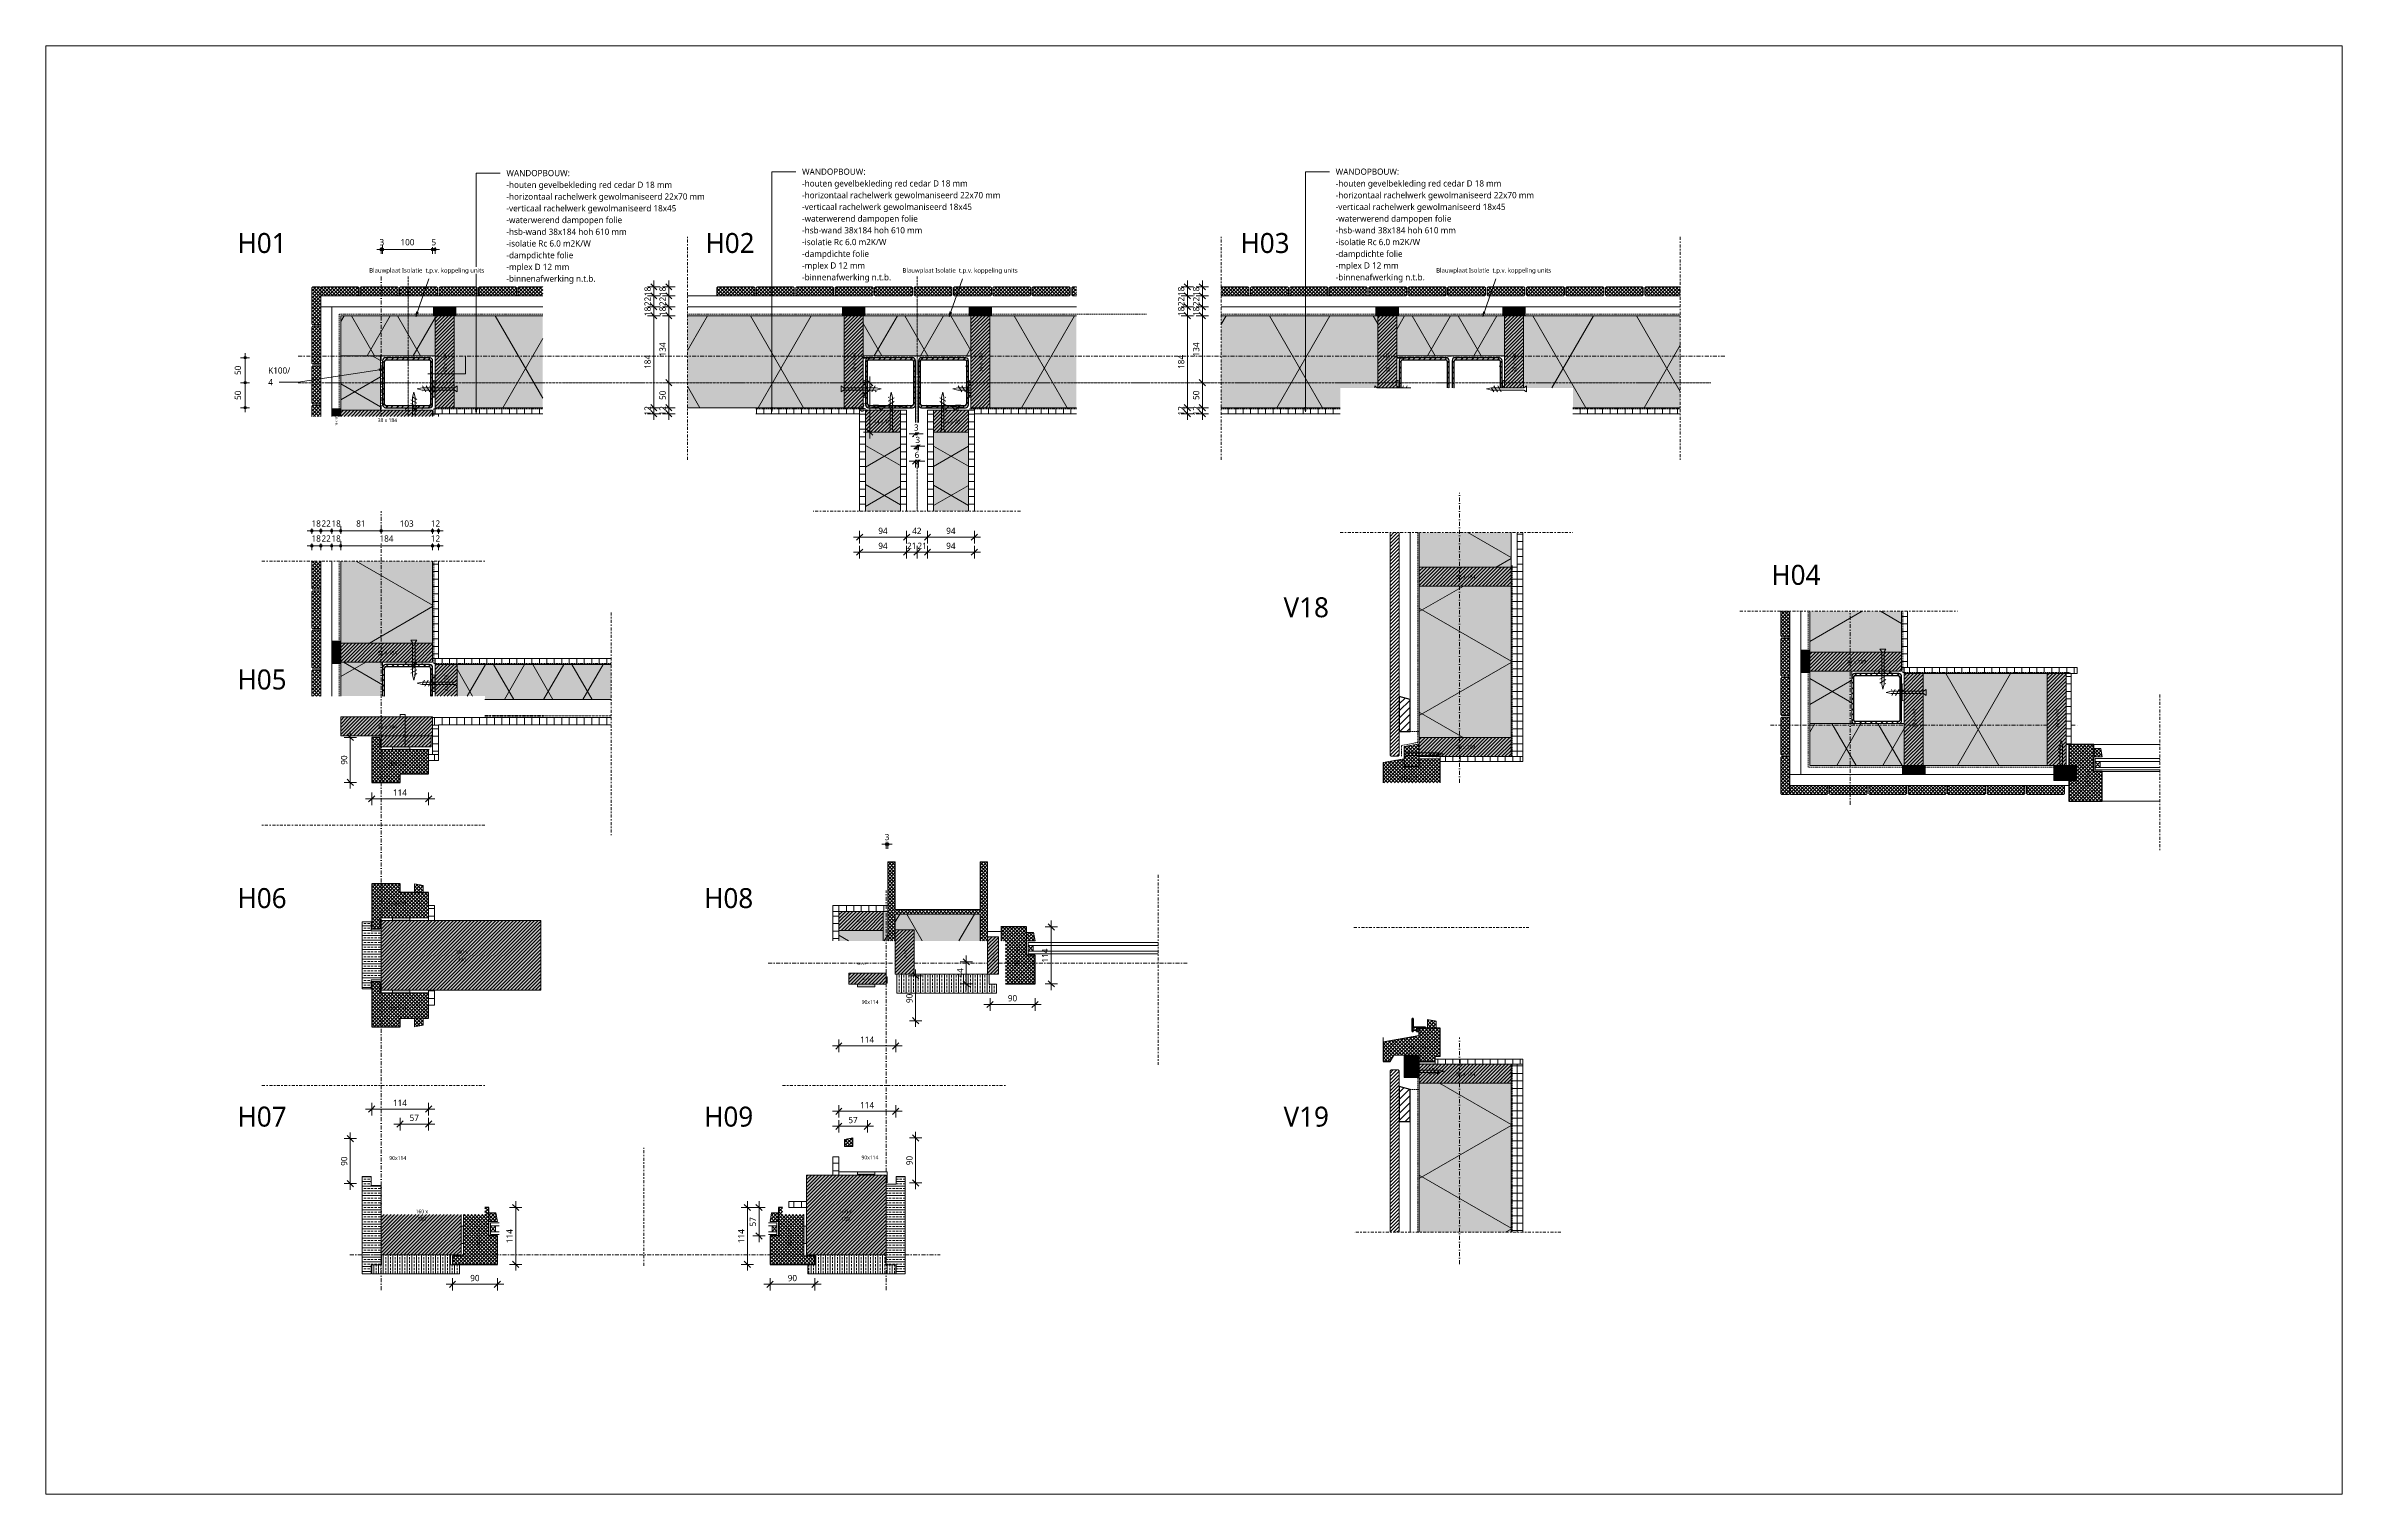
# Model space of a CAD drawing. Header units: millimetres. Extents: x 1381 to 5981, y 1743 to 14688.
# Drawn here: x 1381 to 5981, y 11788 to 14688 of the extents above; entities that cross this region are included whole.
import ezdxf

# ---------------------------------------------------------------- set-up
doc = ezdxf.new("R2010")
doc.units = ezdxf.units.MM
for name, pattern in [('MV_center', [15, 6, -3, 3, -3]), ('MV_hartlijn_staal', [6.6, 5, -0.8, 0, -0.8]), ('MV_hidden', [3.75, 2.5, -1.25]), ('MV_stramien', [16, 8, -4, 0, -4])]:
    doc.linetypes.add(name, pattern=pattern)
for name, color, linetype, lineweight in [('A-ANNO-DIMS', 211, 'Continuous', 13), ('A-ANNO-DIMS-5', 211, 'Continuous', 13), ('A-ANNO-NOTE', 131, 'Continuous', 18), ('A-DETL', 90, 'Continuous', 13), ('A-DETL-GENF', 92, 'Continuous', 18), ('A-DETL-MEDM', 33, 'Continuous', 18), ('G-ANNO-TEXT', 231, 'Continuous', 13)]:
    doc.layers.add(name, color=color, linetype=linetype, lineweight=lineweight)
doc.styles.add('Segoe UI', font='segoeui.ttf', dxfattribs={"height": 7.5})
doc.styles.add('Segoe UI_1', font='segoeui.ttf', dxfattribs={"height": 4})
doc.styles.add('Segoe UI_2', font='segoeui.ttf', dxfattribs={"height": 12.5})
doc.styles.add('Segoe UI_3', font='segoeui.ttf', dxfattribs={"height": 40})
doc.styles.add('Segoe UI_4', font='segoeui.ttf', dxfattribs={"height": 9})
doc.styles.add('Segoe UI_B', font='segoeui.ttf', dxfattribs={"height": 12.5})
doc.dimstyles.new('2_5_mm', dxfattribs={"dimscale": 304.8, "dimtxt": 13.092049, "dimasz": 0.016404, "dimexe": 0.029528, "dimexo": 0.0625, "dimgap": 0.014764, "dimtad": 1, "dimdec": 0, "dimzin": 0, "dimdsep": 46, "dimtxsty": 'Segoe UI_2', "dimblk1": 'DOTBLANK', "dimblk2": 'DOTBLANK', "dimsah": 1, "dimcen": 0.09, "dimdle": 0.029528, "dimazin": 0, "dimtfac": 1, "dimtdec": 4, "dimtix": 1, "dimtmove": 0, "dimatfit": 3, "dimfxl": 0.029528, "dimfxlon": 1, "dimtvp": 1, "dimtfill": 1, "dimtolj": 1, "dimtzin": 0, "dimarcsym": 2})
doc.dimstyles.new('2_5mm_baseline_mm', dxfattribs={"dimscale": 304.8, "dimtxt": 13.092049, "dimasz": 0.04101, "dimexe": 0.04101, "dimexo": 0.0625, "dimgap": 0.008202, "dimtad": 1, "dimdec": 0, "dimzin": 0, "dimdsep": 46, "dimtxsty": 'Segoe UI_2', "dimblk1": 'OBLIQUE', "dimblk2": 'OBLIQUE', "dimsah": 1, "dimcen": 0.09, "dimdle": 0.04101, "dimazin": 0, "dimtfac": 1, "dimtdec": 4, "dimtix": 1, "dimtmove": 0, "dimatfit": 3, "dimfxl": 0.04101, "dimfxlon": 1, "dimtvp": 1, "dimtfill": 1, "dimtolj": 1, "dimtzin": 0, "dimarcsym": 2})
doc.dimstyles.new('2_5mm_continuous_mm', dxfattribs={"dimscale": 304.8, "dimtxt": 13.092049, "dimasz": 0.04101, "dimexe": 0.04101, "dimexo": 0.0625, "dimgap": 0.008202, "dimtad": 1, "dimdec": 0, "dimzin": 0, "dimdsep": 46, "dimtxsty": 'Segoe UI_2', "dimblk1": 'OBLIQUE', "dimblk2": 'OBLIQUE', "dimsah": 1, "dimcen": 0.09, "dimdle": 0.04101, "dimazin": 0, "dimtfac": 1, "dimtdec": 4, "dimtix": 1, "dimtmove": 0, "dimatfit": 3, "dimfxl": 0.04101, "dimfxlon": 1, "dimtvp": 1, "dimtolj": 1, "dimtzin": 0, "dimarcsym": 2})
pattern_1 = [(60, (-2126.39, 181.76), (-155.885, 90), []), (120, (-2126.39, 181.76), (-155.885, -90), [])]
pattern_2 = [(90, (0, 0), (-15, 9e-16), [])]
pattern_3 = [(45, (0, 0), (-10.606602, 10.606602), []), (45, (0.5, 0), (-10.606602, 10.606602), []), (45, (10, 0), (-10.606602, 10.606602), [])]
pattern_4 = [(270, (0, 0), (-15, -9e-16), [])]
pattern_5 = [(120, (0, 0), (-11.2583, -6.5), [])]
pattern_6 = [(120, (7.5, 0), (-11.2583, -6.5), [])]
pattern_7 = [(300, (32.3, -205.2), (-58.89, -34), []), (240, (32.3, -205.2), (-58.89, 34), [])]
pattern_8 = [(240, (0, 0), (-11.2583, 6.5), [])]
pattern_9 = [(240, (7.5, 0), (-11.2583, 6.5), [])]
pattern_10 = [(45, (0, 0), (-10.606602, 10.606602), []), (135, (0, 0), (-10.606602, -10.606602), [])]
pattern_11 = [(45, (0, 0), (-3.5355339, 3.5355339), []), (135, (0, 0), (-3.5355339, -3.5355339), [])]
pattern_12 = [(300, (0, 0), (-69.282, -40), []), (240, (0, 0), (-69.282, 40), [])]
pattern_13 = [(60, (0, 0), (-69.282, 40), []), (120, (0, 0), (-69.282, -40), [])]
pattern_14 = [(300, (-2126.39, -181.76), (-155.885, -90), []), (240, (-2126.39, -181.76), (-155.885, 90), [])]
pattern_15 = [(45, (0, 0), (-3.5355339, 3.5355339), [])]
pattern_16 = [(45, (0, 0), (-7.071068, 7.071068), [])]
pattern_17 = [(0, (0, 0), (0, 9.476), []), (0, (0, 4.738), (0, 9.476), [4.738, -2.369])]
pattern_18 = [(90, (0, 0), (-9.525, 6e-16), []), (90, (4.763, 0), (-9.525, 6e-16), [4.762, -2.381])]

msp = doc.modelspace()

# ---------------------------------------------------------------- texts
at = {"layer": 'A-ANNO-NOTE', "lineweight": 13, "attachment_point": 1}
for s, insert, char_height, width, style in [('18 x 45', (2168.9, 14158), 4, 23.65, 'Segoe UI_1'), ('18 x 45', (2988.1, 14158), 4, 23.65, 'Segoe UI_1'), ('18 x 45', (3242.1, 14158), 4, 23.65, 'Segoe UI_1'), ('18 x 45', (4057, 14158), 4, 23.65, 'Segoe UI_1'), ('18 x 45', (4311, 14158), 4, 23.65, 'Segoe UI_1'), ('38 x 184', (2046, 13941.8), 7.5, 47.3, 'Segoe UI'), ('44 x 70', (3040.1, 13938.8), 7.5, 40.485, 'Segoe UI'), ('44 x 70', (3179.4, 13938.8), 7.5, 40.485, 'Segoe UI'), ('38 x 184', (4206.5, 13628.3), 7.5, 47.3, 'Segoe UI'), ('38 x 184', (2046, 13476.1), 7.5, 47.3, 'Segoe UI'), ('38 x 184', (4989.1, 13458), 7.5, 47.3, 'Segoe UI'), ('38 x 184', (2046, 13327.3), 7.5, 47.3, 'Segoe UI'), ('22 x 100', (2089.9, 13296.6), 4, 27.658, 'Segoe UI_1'), ('38 x 184', (4206.5, 13287.1), 7.5, 47.3, 'Segoe UI'), ('18 x 45', (5112, 13238.6), 4, 23.65, 'Segoe UI_1'), ('30 x 45', (5411.2, 13234.4), 7.5, 40.485, 'Segoe UI'), ('38 x 89', (3006.3, 12937.3), 4, 23.65, 'Segoe UI_1'), ('140 x', (2202.1, 12876.5), 7.5, 30.063, 'Segoe UI'), ('320', (2206.1, 12861.6), 7.5, 20.443, 'Segoe UI'), ('38 x 89', (3006.3, 12851.3), 4, 23.65, 'Segoe UI_1'), ('22 x 75', (3016, 12821.3), 4, 23.65, 'Segoe UI_1'), ('38 x 184', (4206.5, 12632.3), 7.5, 47.3, 'Segoe UI'), ('160 x', (2122.1, 12357.3), 7.5, 30.063, 'Segoe UI'), ('160', (2126.1, 12342.4), 7.5, 20.443, 'Segoe UI'), ('160 x', (2970.9, 12357.3), 7.5, 30.063, 'Segoe UI'), ('160', (2974.9, 12342.4), 7.5, 20.443, 'Segoe UI')]:
    msp.add_mtext(s, dxfattribs=dict(at, insert=insert, char_height=char_height, width=width, style=style))
at = {"layer": 'A-ANNO-NOTE', "lineweight": 13, "attachment_point": 1, "rotation": 90}
for s, insert, char_height, width, style in [('38 x 184', (2177.4, 14033.8), 7.5, 47.3, 'Segoe UI'), ('38 x 184', (2997, 14033.8), 7.5, 47.3, 'Segoe UI'), ('38 x 184', (3251, 14033.8), 7.5, 47.3, 'Segoe UI'), ('38 x 184', (4065.9, 14033.8), 7.5, 47.3, 'Segoe UI'), ('38 x 184', (4319.9, 14033.8), 7.5, 47.3, 'Segoe UI'), ('18 x 45', (1961.2, 13927), 4, 23.65, 'Segoe UI_1'), ('18 x 45', (1961.2, 13465), 4, 23.65, 'Segoe UI_1'), ('18 x 45', (4904.3, 13446.8), 4, 23.65, 'Segoe UI_1'), ('44 x 70', (2180.4, 13395.2), 7.5, 40.485, 'Segoe UI'), ('38 x 184', (5120.5, 13320.5), 7.5, 47.3, 'Segoe UI'), ('38 x 184', (5407.3, 13320.5), 7.5, 47.3, 'Segoe UI'), ('38 x 89', (3101, 12861.4), 4, 23.65, 'Segoe UI_1'), ('22 x 75', (3277.2, 12854.4), 4, 23.65, 'Segoe UI_1'), ('30 x 45', (4114.1, 12628.9), 7.5, 40.485, 'Segoe UI')]:
    msp.add_mtext(s, dxfattribs=dict(at, insert=insert, char_height=char_height, width=width, style=style))
at = {"layer": 'G-ANNO-TEXT', "color": 7, "attachment_point": 1}
for s, insert, char_height, width, style in [('WANDOPBOUW:', (2304, 14439.2), 12.5, 169.557, 'Segoe UI_B'), ('-houten gevelbekleding red cedar D 18 mm', (2304, 14415.7), 12.5, 411.266, 'Segoe UI_2'), ('WANDOPBOUW:', (2896.3, 14442), 12.5, 169.557, 'Segoe UI_B'), ('-houten gevelbekleding red cedar D 18 mm', (2896.3, 14418.5), 12.5, 411.266, 'Segoe UI_2'), ('WANDOPBOUW:', (3965.3, 14442), 12.5, 169.557, 'Segoe UI_B'), ('-houten gevelbekleding red cedar D 18 mm', (3965.3, 14418.5), 12.5, 411.266, 'Segoe UI_2'), ('-horizontaal rachelwerk gewolmaniseerd 22x70 mm', (2304, 14392.2), 12.5, 484.62, 'Segoe UI_2'), ('-verticaal rachelwerk gewolmaniseerd 18x45 ', (2304, 14368.7), 12.5, 420.084, 'Segoe UI_2'), ('-horizontaal rachelwerk gewolmaniseerd 22x70 mm', (2896.3, 14395), 12.5, 484.62, 'Segoe UI_2'), ('-verticaal rachelwerk gewolmaniseerd 18x45 ', (2896.3, 14371.5), 12.5, 420.084, 'Segoe UI_2'), ('-horizontaal rachelwerk gewolmaniseerd 22x70 mm', (3965.3, 14395), 12.5, 484.62, 'Segoe UI_2'), ('-verticaal rachelwerk gewolmaniseerd 18x45 ', (3965.3, 14371.5), 12.5, 420.084, 'Segoe UI_2'), ('H01', (1765.4, 14312.9), 40, 123.861, 'Segoe UI_3'), ('-waterwerend dampopen folie', (2304, 14345.2), 12.5, 284.599, 'Segoe UI_2'), ('-hsb-wand 38x184 hoh 610 mm', (2304, 14321.7), 12.5, 300.633, 'Segoe UI_2'), ('H02', (2702.9, 14312.9), 40, 123.861, 'Segoe UI_3'), ('-waterwerend dampopen folie', (2896.3, 14348), 12.5, 284.599, 'Segoe UI_2'), ('-hsb-wand 38x184 hoh 610 mm', (2896.3, 14324.6), 12.5, 300.633, 'Segoe UI_2'), ('H03', (3774.7, 14312.9), 40, 123.861, 'Segoe UI_3'), ('-waterwerend dampopen folie', (3965.3, 14348), 12.5, 284.599, 'Segoe UI_2'), ('-hsb-wand 38x184 hoh 610 mm', (3965.3, 14324.6), 12.5, 300.633, 'Segoe UI_2'), ('-isolatie Rc 6.0 m2K/W ', (2304, 14298.3), 12.5, 219.662, 'Segoe UI_2'), ('-dampdichte folie', (2304, 14274.8), 12.5, 167.152, 'Segoe UI_2'), ('-isolatie Rc 6.0 m2K/W ', (2896.3, 14301.1), 12.5, 219.662, 'Segoe UI_2'), ('-dampdichte folie', (2896.3, 14277.6), 12.5, 167.152, 'Segoe UI_2'), ('-isolatie Rc 6.0 m2K/W ', (3965.3, 14301.1), 12.5, 219.662, 'Segoe UI_2'), ('-dampdichte folie', (3965.3, 14277.6), 12.5, 167.152, 'Segoe UI_2'), ('-mplex D 12 mm', (2304, 14251.3), 12.5, 158.333, 'Segoe UI_2'), ('-binnenafwerking n.t.b.', (2304, 14227.8), 12.5, 215.654, 'Segoe UI_2'), ('-mplex D 12 mm', (2896.3, 14254.1), 12.5, 158.333, 'Segoe UI_2'), ('-binnenafwerking n.t.b.', (2896.3, 14230.6), 12.5, 215.654, 'Segoe UI_2'), ('-mplex D 12 mm', (3965.3, 14254.1), 12.5, 158.333, 'Segoe UI_2'), ('-binnenafwerking n.t.b.', (3965.3, 14230.6), 12.5, 215.654, 'Segoe UI_2'), ('K100/', (1826.9, 14043.9), 12.5, 55.717, 'Segoe UI_2'), ('4', (1826.9, 14020.5), 12.5, 11.624, 'Segoe UI_2'), ('H04', (4838.2, 13648.3), 40, 123.861, 'Segoe UI_3'), ('V18', (3860.9, 13583.4), 40, 117.447, 'Segoe UI_3'), ('H05', (1765.4, 13438.8), 40, 123.861, 'Segoe UI_3'), ('H06', (1765.4, 13001), 40, 123.861, 'Segoe UI_3'), ('H08', (2700.2, 13001), 40, 123.861, 'Segoe UI_3'), ('H07', (1765.4, 12563.4), 40, 123.861, 'Segoe UI_3'), ('H09', (2700.2, 12563.4), 40, 123.861, 'Segoe UI_3'), ('V19', (3860.9, 12563.4), 40, 117.447, 'Segoe UI_3')]:
    msp.add_mtext(s, dxfattribs=dict(at, insert=insert, char_height=char_height, width=width, style=style))
at = {"layer": 'G-ANNO-TEXT', "color": 8, "char_height": 7.5, "width": 40.084, "attachment_point": 1, "style": 'Segoe UI'}
for s, insert in [('90x114', (2069.4, 13254.1)), ('67x114', (4094.4, 13226.3)), ('90x114', (2069.4, 12974.2)), ('90x114', (2069.4, 12764.7)), ('90x114', (3015.7, 12776.7)), ('67x114', (4112.6, 12686.3)), ('90x114', (2069.4, 12464.2)), ('90x114', (3015.4, 12465.4))]:
    msp.add_mtext(s, dxfattribs=dict(at, insert=insert))
at = {"layer": 'G-ANNO-TEXT', "color": 8, "char_height": 7.5, "width": 40.084, "attachment_point": 1, "rotation": 90, "style": 'Segoe UI'}
for s, insert in [('67x114', (5467.2, 13201.8)), ('90x114', (3321.8, 12844.7)), ('90x114', (2244.8, 12282.7)), ('90x114', (2867.3, 12282.7))]:
    msp.add_mtext(s, dxfattribs=dict(at, insert=insert))

# ---------------------------------------------------------------- blocks, each defined once
blk = doc.blocks.new('00 hout_rechthoekig_sls - SLS 38x184-3186693-Details Strandbaak Paviljoen')
at = {"layer": 'A-DETL-GENF', "lineweight": 13}
blk.add_hatch(color=256, dxfattribs=at).paths.add_polyline_path([(184, -38), (184, 0), (0, 0), (0, -38), (151.1, -38)])
at = {"layer": 'A-DETL-MEDM', "lineweight": 13}
h = blk.add_hatch(dxfattribs=at)
h.set_pattern_fill('FP_1', color=256, style=0, pattern_type=2)
h.set_pattern_definition([(135, (14147.107, -2199.09), (-3.5355339, -3.5355339), [])])
h.paths.add_polyline_path([(184, -38), (184, 0), (0, 0), (0, -38), (151.1, -38)])
at = {"layer": 'A-DETL-MEDM'}
for p, q in [((0, 0), (184, 0)), ((0, -38), (0, 0)), ((184, 0), (184, -38)), ((184, 0), (184, -38)), ((184, 0), (184, -38)), ((80, -38), (0, -38)), ((80, -38), (0, -38)), ((184, -38), (80, -38)), ((184, -38), (80, -38))]:
    blk.add_line(p, q, dxfattribs=at)
blk = doc.blocks.new('42 isolatie - Type 1-3776619-Details Strandbaak Paviljoen')
at = {"layer": 'A-DETL-GENF'}
blk.add_hatch(color=256, dxfattribs=at).paths.add_polyline_path([(178.1, 0.8), (178.1, 184.8), (0.3, 184.8), (0.3, 0.8), (77.1, 0.8)])
at = {"layer": 'A-DETL-GENF', "lineweight": 13}
h = blk.add_hatch(dxfattribs=at)
h.set_pattern_fill('FP_2', color=256, style=0, pattern_type=2)
h.set_pattern_definition(pattern_1)
h.paths.add_polyline_path([(178.1, 0.8), (178.1, 184.8), (0.3, 184.8), (0.3, 0.8), (77.1, 0.8)])
at = {"layer": 'A-DETL-GENF'}
for p, q in [((4.1, 184.8), (0.3, 184.8)), ((0.3, 184.8), (0.3, 0.8)), ((0.3, 184.8), (0.3, 0.8)), ((178.1, 184.8), (4.1, 184.8)), ((178.1, 184.8), (4.1, 184.8)), ((0.3, 0.8), (178.1, 0.8))]:
    blk.add_line(p, q, dxfattribs=at)
blk = doc.blocks.new('00 plaatmateriaal - d_12 mm-3690088-Details Strandbaak Paviljoen')
at = {"layer": 'A-DETL-GENF', "lineweight": 13}
h = blk.add_hatch(dxfattribs=at)
h.set_pattern_fill('FP_3', color=256, style=0, pattern_type=2)
h.set_pattern_definition(pattern_2)
h.paths.add_polyline_path([(215.8, -12), (215.8, 0), (0, 0), (0, -12), (114.9, -12)])
at = {"layer": 'A-DETL-MEDM'}
for p, q in [((215.8, 0), (0, 0)), ((0, 0), (0, -12)), ((7, -12), (215.8, -12))]:
    blk.add_line(p, q, dxfattribs=at)
blk = doc.blocks.new('00 plaatmateriaal - d_12 mm-3690092-Details Strandbaak Paviljoen')
at = {"layer": 'A-DETL-GENF', "lineweight": 13}
h = blk.add_hatch(dxfattribs=at)
h.set_pattern_fill('FP_5', color=256, style=0, pattern_type=2)
h.set_pattern_definition(pattern_4)
h.paths.add_polyline_path([(5.5, 0), (5.5, 12), (0, 12), (0, 0)])
at = {"layer": 'A-DETL-MEDM'}
for p, q in [((5.5, 12), (0, 12)), ((0, 12), (0, 0))]:
    blk.add_line(p, q, dxfattribs=at)
blk = doc.blocks.new('00 plaatmateriaal - d_12 mm-3690095-Details Strandbaak Paviljoen')
at = {"layer": 'A-DETL-GENF', "lineweight": 13}
h = blk.add_hatch(dxfattribs=at)
h.set_pattern_fill('FP_5', color=256, style=0, pattern_type=2)
h.set_pattern_definition(pattern_4)
h.paths.add_polyline_path([(207.8, 12), (0, 12), (0, 0), (207.8, 0)])
at = {"layer": 'A-DETL-MEDM'}
for p, q in [((207.8, 12), (0, 12)), ((0, 5), (0, 0))]:
    blk.add_line(p, q, dxfattribs=at)
blk = doc.blocks.new('00 hout_rechthoekig_sls - Vuren 44x70-3218189-Details Strandbaak Paviljoen')
at = {"layer": 'A-DETL-GENF', "lineweight": 13}
blk.add_hatch(color=256, dxfattribs=at).paths.add_polyline_path([(70, 0), (0, 0), (0, -44), (70, -44), (70, -26)])
at = {"layer": 'A-DETL-MEDM', "lineweight": 13}
h = blk.add_hatch(dxfattribs=at)
h.set_pattern_fill('FP_6', color=256, style=0, pattern_type=2)
h.set_pattern_definition([(225, (3093.619, 13914.107), (3.5355339, -3.5355339), [])])
h.paths.add_polyline_path([(70, 0), (0, 0), (0, -44), (70, -44), (70, -26)])
at = {"layer": 'A-DETL-MEDM'}
for p, q in [((0, 0), (70, 0)), ((0, -44), (0, 0)), ((70, 0), (70, -44)), ((70, 0), (70, -44)), ((70, 0), (70, -44)), ((70, -44), (0, -44)), ((70, -44), (0, -44))]:
    blk.add_line(p, q, dxfattribs=at)
blk = doc.blocks.new('42 isolatie - Type 1-3776870-Details Strandbaak Paviljoen')
at = {"layer": 'A-DETL-GENF'}
blk.add_hatch(color=256, dxfattribs=at).paths.add_polyline_path([(158.5, 70.8), (0.3, 70.8), (0.3, 0.8), (158.5, 0.8), (158.5, 60.1)])
at = {"layer": 'A-DETL-GENF', "lineweight": 13}
h = blk.add_hatch(dxfattribs=at)
h.set_pattern_fill('FP_7', color=256, style=0, pattern_type=2)
h.set_pattern_definition([(60, (32.3, 205.2), (-58.89, 34), []), (120, (32.3, 205.2), (-58.89, -34), [])])
h.paths.add_polyline_path([(158.5, 70.8), (0.3, 70.8), (0.3, 0.8), (158.5, 0.8), (158.5, 60.1)])
at = {"layer": 'A-DETL-GENF'}
for p, q in [((158.5, 70.8), (0.3, 70.8)), ((0.3, 70.8), (0.3, 0.8)), ((0.3, 70.8), (0.3, 0.8)), ((0.3, 0.8), (158.5, 0.8))]:
    blk.add_line(p, q, dxfattribs=at)
blk = doc.blocks.new('00 plaatmateriaal - d_12 mm-3690099-Details Strandbaak Paviljoen')
at = {"layer": 'A-DETL-GENF', "lineweight": 13}
h = blk.add_hatch(dxfattribs=at)
h.set_pattern_fill('FP_3', color=256, style=0, pattern_type=2)
h.set_pattern_definition(pattern_2)
h.paths.add_polyline_path([(202.2, -12), (202.2, 0), (0, 0), (0, -12), (185.8, -12)])
at = {"layer": 'A-DETL-MEDM'}
for p, q in [((202.2, 0), (0, 0)), ((0, 0), (0, -12)), ((0, -12), (202.2, -12))]:
    blk.add_line(p, q, dxfattribs=at)
blk = doc.blocks.new('00 plaatmateriaal - d_12 mm-3690100-Details Strandbaak Paviljoen')
at = {"layer": 'A-DETL-GENF', "lineweight": 13}
h = blk.add_hatch(dxfattribs=at)
h.set_pattern_fill('FP_5', color=256, style=0, pattern_type=2)
h.set_pattern_definition(pattern_4)
h.paths.add_polyline_path([(202.2, 12), (0, 12), (0, 0), (202.2, 0)])
at = {"layer": 'A-DETL-MEDM'}
for p, q in [((202.2, 12), (0, 12)), ((0, 12), (0, 0)), ((0, 0), (202.2, 0))]:
    blk.add_line(p, q, dxfattribs=at)
blk = doc.blocks.new('28 schroef - 5_0x80-3186763-Details Strandbaak Paviljoen')
at = {"layer": 'A-DETL-GENF', "lineweight": 13}
h = blk.add_hatch(dxfattribs=at)
h.set_pattern_fill('FP_8', color=256, style=0, pattern_type=2)
h.set_pattern_definition(pattern_5)
h.paths.add_polyline_path([(50, -6), (70, -6), (70, 6), (50, 6)])
h = blk.add_hatch(dxfattribs=at)
h.set_pattern_fill('FP_9', color=256, style=0, pattern_type=2)
h.set_pattern_definition(pattern_6)
h.paths.add_polyline_path([(50, -6), (70, -6), (70, 6), (50, 6)])
for p, q in [((0, 6), (0, -6)), ((5, 2.5), (0, 6)), ((70, 2.5), (5, 2.5)), ((80, 0), (70, 2.5)), ((0, -6), (5, -2.5)), ((5, -2.5), (70, -2.5)), ((70, -2.5), (80, 0))]:
    blk.add_line(p, q, dxfattribs=at)
blk = doc.blocks.new('00 plaatmateriaal - d_12 mm-3690103-Details Strandbaak Paviljoen')
at = {"layer": 'A-DETL-GENF', "lineweight": 13}
h = blk.add_hatch(dxfattribs=at)
h.set_pattern_fill('FP_3', color=256, style=0, pattern_type=2)
h.set_pattern_definition(pattern_2)
h.paths.add_polyline_path([(164.1, -12), (204.3, -12), (204.3, 0), (0, 0), (0, -12), (31, -12)])
at = {"layer": 'A-DETL-MEDM'}
for p, q in [((0, 0), (0, -5)), ((0, -12), (204.3, -12))]:
    blk.add_line(p, q, dxfattribs=at)
blk = doc.blocks.new('00 hout_rechthoekig_sls - Vuren 44x70-4309808-Details Strandbaak Paviljoen')
at = {"layer": 'A-DETL-GENF', "lineweight": 13}
blk.add_hatch(color=256, dxfattribs=at).paths.add_polyline_path([(70, 0), (70, 44), (0, 44), (0, 0), (4, 0)])
at = {"layer": 'A-DETL-MEDM', "lineweight": 13}
h = blk.add_hatch(dxfattribs=at)
h.set_pattern_fill('FP_10', color=256, style=0, pattern_type=2)
h.set_pattern_definition([(45, (-3159.619, -13914.107), (-3.5355339, 3.5355339), [])])
h.paths.add_polyline_path([(70, 0), (70, 44), (0, 44), (0, 0), (4, 0)])
at = {"layer": 'A-DETL-MEDM'}
for p, q in [((70, 44), (0, 44)), ((0, 44), (0, 0)), ((70, 44), (0, 44)), ((0, 0), (70, 0)), ((70, 0), (70, 44)), ((70, 0), (70, 44)), ((70, 0), (70, 44))]:
    blk.add_line(p, q, dxfattribs=at)
blk = doc.blocks.new('42 isolatie - Type 1-3776871-Details Strandbaak Paviljoen')
at = {"layer": 'A-DETL-GENF'}
blk.add_hatch(color=256, dxfattribs=at).paths.add_polyline_path([(158.5, -70.8), (158.5, -0.8), (0.3, -0.8), (0.3, -70.8), (142.1, -70.8)])
at = {"layer": 'A-DETL-GENF', "lineweight": 13}
h = blk.add_hatch(dxfattribs=at)
h.set_pattern_fill('FP_11', color=256, style=0, pattern_type=2)
h.set_pattern_definition(pattern_7)
h.paths.add_polyline_path([(158.5, -70.8), (158.5, -0.8), (0.3, -0.8), (0.3, -70.8), (142.1, -70.8)])
at = {"layer": 'A-DETL-GENF'}
for p, q in [((158.5, -0.8), (0.3, -0.8)), ((0.3, -0.8), (0.3, -70.8)), ((0.3, -0.8), (0.3, -70.8)), ((0.3, -70.8), (158.5, -70.8))]:
    blk.add_line(p, q, dxfattribs=at)
blk = doc.blocks.new('00 plaatmateriaal - d_12 mm-3690106-Details Strandbaak Paviljoen')
at = {"layer": 'A-DETL-GENF', "lineweight": 13}
h = blk.add_hatch(dxfattribs=at)
h.set_pattern_fill('FP_5', color=256, style=0, pattern_type=2)
h.set_pattern_definition(pattern_4)
h.paths.add_polyline_path([(202.2, 12), (0, 12), (0, 0), (202.2, 0)])
at = {"layer": 'A-DETL-MEDM'}
for p, q in [((202.2, 12), (0, 12)), ((0, 12), (0, 0)), ((0, 0), (202.2, 0))]:
    blk.add_line(p, q, dxfattribs=at)
blk = doc.blocks.new('00 plaatmateriaal - d_12 mm-3690107-Details Strandbaak Paviljoen')
at = {"layer": 'A-DETL-GENF', "lineweight": 13}
h = blk.add_hatch(dxfattribs=at)
h.set_pattern_fill('FP_3', color=256, style=0, pattern_type=2)
h.set_pattern_definition(pattern_2)
h.paths.add_polyline_path([(202.2, 0), (0, 0), (0, -12), (202.2, -12)])
at = {"layer": 'A-DETL-MEDM'}
for p, q in [((202.2, 0), (0, 0)), ((0, 0), (0, -12)), ((0, -12), (202.2, -12))]:
    blk.add_line(p, q, dxfattribs=at)
blk = doc.blocks.new('28 schroef - 5_0x80-V1-Details Strandbaak Paviljoen')
at = {"layer": 'A-DETL-GENF', "lineweight": 13}
h = blk.add_hatch(dxfattribs=at)
h.set_pattern_fill('FP_8', color=256, style=0, pattern_type=2)
h.set_pattern_definition(pattern_5)
h.paths.add_polyline_path([(70, 6), (50, 6), (50, -6), (70, -6), (70, 4.6)])
h = blk.add_hatch(dxfattribs=at)
h.set_pattern_fill('FP_9', color=256, style=0, pattern_type=2)
h.set_pattern_definition(pattern_6)
h.paths.add_polyline_path([(70, 6), (50, 6), (50, -6), (70, -6), (70, 4.6)])
for p, q in [((70, 2.5), (44, 2.5)), ((80, 0), (70, 2.5)), ((44, -2.5), (70, -2.5)), ((70, -2.5), (80, 0))]:
    blk.add_line(p, q, dxfattribs=at)
blk = doc.blocks.new('28 schroef - 5_0x80-4440999-Details Strandbaak Paviljoen')
at = {"layer": 'A-DETL-GENF', "lineweight": 13}
h = blk.add_hatch(dxfattribs=at)
h.set_pattern_fill('FP_12', color=256, style=0, pattern_type=2)
h.set_pattern_definition(pattern_8)
h.paths.add_polyline_path([(50, -6), (70, -6), (70, 6), (50, 6)])
h = blk.add_hatch(dxfattribs=at)
h.set_pattern_fill('FP_13', color=256, style=0, pattern_type=2)
h.set_pattern_definition(pattern_9)
h.paths.add_polyline_path([(50, -6), (70, -6), (70, 6), (50, 6)])
for p, q in [((0, -6), (0, 6)), ((0, 6), (5, 2.5)), ((5, 2.5), (70, 2.5)), ((70, 2.5), (80, 0)), ((80, 0), (70, -2.5)), ((5, -2.5), (0, -6)), ((70, -2.5), (5, -2.5))]:
    blk.add_line(p, q, dxfattribs=at)
blk = doc.blocks.new('NLRS_00_DI_maskeer - Type 1-4234848-Details Strandbaak Paviljoen')
at = {"layer": 'A-DETL-GENF', "linetype": 'MV_center'}
blk.add_line((315, 0), (-100, 0), dxfattribs=at)
blk = doc.blocks.new('00 hout_rechthoekig_sls - SLS 38x184-4309791-Details Strandbaak Paviljoen')
at = {"layer": 'A-DETL-GENF', "lineweight": 13}
blk.add_hatch(color=256, dxfattribs=at).paths.add_polyline_path([(182.8, 25.5), (184, 25.5), (184, 38), (0, 38), (0, 25.5), (142.5, 25.5)])
at = {"layer": 'A-DETL-MEDM', "lineweight": 13}
h = blk.add_hatch(dxfattribs=at)
h.set_pattern_fill('FP_16', color=256, style=0, pattern_type=2)
h.set_pattern_definition([(45, (-1972.09, -13920.107), (-3.5355339, 3.5355339), [])])
h.paths.add_polyline_path([(182.8, 25.5), (184, 25.5), (184, 38), (0, 38), (0, 25.5), (142.5, 25.5)])
at = {"layer": 'A-DETL-MEDM'}
for p, q in [((80, 38), (0, 38)), ((0, 38), (0, 25.5)), ((80, 38), (0, 38)), ((184, 38), (80, 38)), ((184, 38), (80, 38)), ((184, 25.5), (184, 38)), ((184, 25.5), (184, 38)), ((184, 25.5), (184, 38))]:
    blk.add_line(p, q, dxfattribs=at)
blk = doc.blocks.new('28 schroef - 5_0x80-V2-Details Strandbaak Paviljoen')
at = {"layer": 'A-DETL-GENF', "lineweight": 13}
h = blk.add_hatch(dxfattribs=at)
h.set_pattern_fill('FP_12', color=256, style=0, pattern_type=2)
h.set_pattern_definition(pattern_8)
h.paths.add_polyline_path([(50, 6), (50, -6), (70, -6), (70, 6)])
h = blk.add_hatch(dxfattribs=at)
h.set_pattern_fill('FP_13', color=256, style=0, pattern_type=2)
h.set_pattern_definition(pattern_9)
h.paths.add_polyline_path([(50, 6), (50, -6), (70, -6), (70, 6)])
for p, q in [((31.5, 2.5), (70, 2.5)), ((70, 2.5), (80, 0)), ((80, 0), (70, -2.5)), ((70, -2.5), (31.5, -2.5))]:
    blk.add_line(p, q, dxfattribs=at)
blk = doc.blocks.new('42 isolatie - Type 1-3776689-Details Strandbaak Paviljoen')
at = {"layer": 'A-DETL-GENF'}
blk.add_hatch(color=256, dxfattribs=at).paths.add_polyline_path([(109.3, -80.8), (109.3, -0.8), (0.3, -0.8), (0.3, -80.8), (106.4, -80.8)])
at = {"layer": 'A-DETL-GENF', "lineweight": 13}
h = blk.add_hatch(dxfattribs=at)
h.set_pattern_fill('FP_17', color=256, style=0, pattern_type=2)
h.set_pattern_definition(pattern_12)
h.paths.add_polyline_path([(109.3, -80.8), (109.3, -0.8), (0.3, -0.8), (0.3, -80.8), (106.4, -80.8)])
at = {"layer": 'A-DETL-GENF'}
for p, q in [((109.3, -0.8), (0.3, -0.8)), ((0.3, -0.8), (0.3, -80.8)), ((109.3, -0.8), (0.3, -0.8)), ((109.3, -80.8), (109.3, -0.8)), ((109.3, -80.8), (109.3, -0.8)), ((0.3, -80.8), (106.4, -80.8)), ((0.3, -80.8), (106.4, -80.8)), ((106.4, -80.8), (109.3, -80.8))]:
    blk.add_line(p, q, dxfattribs=at)
blk = doc.blocks.new('42 isolatie - Type 1-3776690-Details Strandbaak Paviljoen')
at = {"layer": 'A-DETL-GENF'}
blk.add_hatch(color=256, dxfattribs=at).paths.add_polyline_path([(0.3, 0.8), (189.3, 0.8), (189.3, 80.8), (0.3, 80.8)])
at = {"layer": 'A-DETL-GENF', "lineweight": 13}
h = blk.add_hatch(dxfattribs=at)
h.set_pattern_fill('FP_18', color=256, style=0, pattern_type=2)
h.set_pattern_definition(pattern_13)
h.paths.add_polyline_path([(0.3, 0.8), (189.3, 0.8), (189.3, 80.8), (0.3, 80.8)])
at = {"layer": 'A-DETL-GENF'}
for p, q in [((186.1, 80.8), (0.3, 80.8)), ((0.3, 80.8), (0.3, 0.8)), ((186.1, 80.8), (0.3, 80.8)), ((0.3, 80.8), (0.3, 0.8)), ((189.3, 80.8), (186.1, 80.8)), ((189.3, 0.8), (189.3, 80.8)), ((189.3, 0.8), (189.3, 80.8)), ((0.3, 0.8), (189.3, 0.8)), ((0.3, 0.8), (189.3, 0.8))]:
    blk.add_line(p, q, dxfattribs=at)
blk = doc.blocks.new('00 hout_rechthoekig_sls - Vuren 18x45-4309759-Details Strandbaak Paviljoen')
at = {"layer": 'A-DETL-GENF', "lineweight": 13}
blk.add_hatch(color=256, dxfattribs=at).paths.add_polyline_path([(15.4, 18), (0, 18), (0, 0), (15.4, 0)])
at = {"layer": 'A-DETL-MEDM', "lineweight": 13}
h = blk.add_hatch(dxfattribs=at)
h.set_pattern_fill('FP_19', color=256, style=0, pattern_type=2)
h.set_pattern_definition([(135, (13961.017, -1954.09), (-3.5355339, -3.5355339), [])])
h.paths.add_polyline_path([(15.4, 18), (0, 18), (0, 0), (15.4, 0)])
at = {"layer": 'A-DETL-MEDM'}
for p, q in [((15.4, 18), (0, 18)), ((0, 18), (0, 0)), ((15.4, 18), (0, 18)), ((0, 0), (15.4, 0))]:
    blk.add_line(p, q, dxfattribs=at)
blk = doc.blocks.new('00 hout_rechthoekig_sls - Vuren 18x45-V3-Details Strandbaak Paviljoen')
at = {"layer": 'A-DETL-GENF', "lineweight": 13}
blk.add_hatch(color=256, dxfattribs=at).paths.add_polyline_path([(0, 18), (0, 0), (45, 0), (45, 18)])
at = {"layer": 'A-DETL-MEDM', "lineweight": 13}
h = blk.add_hatch(dxfattribs=at)
h.set_pattern_fill('FP_20', color=256, style=0, pattern_type=2)
h.set_pattern_definition([(225, (2202.945, 14165.107), (3.5355339, -3.5355339), [])])
h.paths.add_polyline_path([(0, 18), (0, 0), (45, 0), (45, 18)])
at = {"layer": 'A-DETL-MEDM'}
for p, q in [((45, 18), (0, 18)), ((0, 18), (0, 0)), ((45, 18), (0, 18)), ((0, 0), (45, 0)), ((45, 0), (45, 18)), ((45, 0), (45, 18)), ((45, 0), (45, 18))]:
    blk.add_line(p, q, dxfattribs=at)
blk = doc.blocks.new('00 hout_rechthoekig_sls - SLS 38x184-V4-Details Strandbaak Paviljoen')
at = {"layer": 'A-DETL-GENF', "lineweight": 13}
blk.add_hatch(color=256, dxfattribs=at).paths.add_polyline_path([(184, -38), (184, 0), (0, 0), (0, -38), (151.1, -38)])
at = {"layer": 'A-DETL-MEDM', "lineweight": 13}
h = blk.add_hatch(dxfattribs=at)
h.set_pattern_fill('FP_21', color=256, style=0, pattern_type=2)
h.set_pattern_definition([(135, (14147.107, -3018.619), (-3.5355339, -3.5355339), [])])
h.paths.add_polyline_path([(184, -38), (184, 0), (0, 0), (0, -38), (151.1, -38)])
at = {"layer": 'A-DETL-MEDM'}
for p, q in [((0, 0), (80, 0)), ((0, -38), (0, 0)), ((80, 0), (184, 0)), ((184, 0), (184, -38)), ((184, 0), (184, -38)), ((184, 0), (184, -38)), ((184, -38), (0, -38)), ((184, -38), (0, -38))]:
    blk.add_line(p, q, dxfattribs=at)
blk = doc.blocks.new('42 isolatie - Type 1-3776691-Details Strandbaak Paviljoen')
at = {"layer": 'A-DETL-GENF'}
blk.add_hatch(color=256, dxfattribs=at).paths.add_polyline_path([(0.3, 0.8), (216.3, 0.8), (216.3, 80.8), (0.3, 80.8), (0.3, 41.6)])
at = {"layer": 'A-DETL-GENF', "lineweight": 13}
h = blk.add_hatch(dxfattribs=at)
h.set_pattern_fill('FP_18', color=256, style=0, pattern_type=2)
h.set_pattern_definition(pattern_13)
h.paths.add_polyline_path([(0.3, 0.8), (216.3, 0.8), (216.3, 80.8), (0.3, 80.8), (0.3, 41.6)])
at = {"layer": 'A-DETL-GENF'}
for p, q in [((3.8, 80.8), (0.3, 80.8)), ((0.3, 80.8), (0.3, 0.8)), ((0.3, 80.8), (0.3, 0.8)), ((212.8, 80.8), (3.8, 80.8)), ((212.8, 80.8), (3.8, 80.8)), ((216.3, 80.8), (212.8, 80.8)), ((216.3, 80.8), (212.8, 80.8)), ((216.3, 0.8), (216.3, 80.8)), ((0.3, 0.8), (216.3, 0.8)), ((0.3, 0.8), (216.3, 0.8))]:
    blk.add_line(p, q, dxfattribs=at)
blk = doc.blocks.new('42 isolatie - Type 1-3776621-Details Strandbaak Paviljoen')
at = {"layer": 'A-DETL-GENF'}
blk.add_hatch(color=256, dxfattribs=at).paths.add_polyline_path([(314.3, -0.8), (0.3, -0.8), (0.3, -184.8), (314.3, -184.8), (314.3, -33.7)])
at = {"layer": 'A-DETL-GENF', "lineweight": 13}
h = blk.add_hatch(dxfattribs=at)
h.set_pattern_fill('FP_22', color=256, style=0, pattern_type=2)
h.set_pattern_definition(pattern_14)
h.paths.add_polyline_path([(314.3, -0.8), (0.3, -0.8), (0.3, -184.8), (314.3, -184.8), (314.3, -33.7)])
at = {"layer": 'A-DETL-GENF'}
for p, q in [((314.3, -0.8), (0.3, -0.8)), ((0.3, -0.8), (0.3, -184.8)), ((314.3, -0.8), (0.3, -0.8)), ((0.3, -0.8), (0.3, -184.8)), ((0.3, -184.8), (3.8, -184.8)), ((3.8, -184.8), (314.3, -184.8)), ((3.8, -184.8), (314.3, -184.8))]:
    blk.add_line(p, q, dxfattribs=at)
blk = doc.blocks.new('NLRS_00_DI_maskeer - Type 1-4234849-Details Strandbaak Paviljoen')
at = {"layer": 'A-DETL-GENF', "linetype": 'MV_center'}
blk.add_line((-100, 0), (346.4, 0), dxfattribs=at)
blk = doc.blocks.new('00 hout_rechthoekig_sls - Vuren 18x45-V5-Details Strandbaak Paviljoen')
at = {"layer": 'A-DETL-GENF', "lineweight": 13}
blk.add_hatch(color=256, dxfattribs=at).paths.add_polyline_path([(0, 18), (0, 0), (45, 0), (45, 18)])
at = {"layer": 'A-DETL-MEDM', "lineweight": 13}
h = blk.add_hatch(dxfattribs=at)
h.set_pattern_fill('FP_23', color=256, style=0, pattern_type=2)
h.set_pattern_definition([(225, (3022.119, 14165.107), (3.5355339, -3.5355339), [])])
h.paths.add_polyline_path([(0, 18), (0, 0), (45, 0), (45, 18)])
at = {"layer": 'A-DETL-MEDM'}
for p, q in [((45, 18), (0, 18)), ((0, 18), (0, 0)), ((45, 18), (0, 18)), ((0, 0), (45, 0)), ((45, 0), (45, 18)), ((45, 0), (45, 18)), ((45, 0), (45, 18))]:
    blk.add_line(p, q, dxfattribs=at)
blk = doc.blocks.new('00 hout_rechthoekig_sls - SLS 38x184-V6-Details Strandbaak Paviljoen')
at = {"layer": 'A-DETL-GENF', "lineweight": 13}
blk.add_hatch(color=256, dxfattribs=at).paths.add_polyline_path([(184, -28.3), (184, 0), (0, 0), (0, -38), (184, -38)])
at = {"layer": 'A-DETL-MEDM', "lineweight": 13}
h = blk.add_hatch(dxfattribs=at)
h.set_pattern_fill('FP_24', color=256, style=0, pattern_type=2)
h.set_pattern_definition([(135, (14147.107, -3272.619), (-3.5355339, -3.5355339), [])])
h.paths.add_polyline_path([(184, -28.3), (184, 0), (0, 0), (0, -38), (184, -38)])
at = {"layer": 'A-DETL-MEDM'}
for p, q in [((0, 0), (184, 0)), ((0, -38), (0, 0)), ((184, 0), (184, -38)), ((184, 0), (184, -38)), ((184, 0), (184, -38)), ((184, -38), (0, -38)), ((184, -38), (0, -38))]:
    blk.add_line(p, q, dxfattribs=at)
blk = doc.blocks.new('00 hout_rechthoekig_sls - Vuren 18x45-V7-Details Strandbaak Paviljoen')
at = {"layer": 'A-DETL-GENF', "lineweight": 13}
blk.add_hatch(color=256, dxfattribs=at).paths.add_polyline_path([(0, 18), (0, 0), (45, 0), (45, 18), (3.5, 18)])
at = {"layer": 'A-DETL-MEDM', "lineweight": 13}
h = blk.add_hatch(dxfattribs=at)
h.set_pattern_fill('FP_25', color=256, style=0, pattern_type=2)
h.set_pattern_definition([(225, (3276.119, 14165.107), (3.5355339, -3.5355339), [])])
h.paths.add_polyline_path([(0, 18), (0, 0), (45, 0), (45, 18), (3.5, 18)])
at = {"layer": 'A-DETL-MEDM'}
for p, q in [((3.5, 18), (0, 18)), ((0, 18), (0, 0)), ((3.5, 18), (0, 18)), ((0, 0), (45, 0)), ((45, 18), (3.5, 18)), ((45, 18), (3.5, 18)), ((45, 0), (45, 18)), ((45, 0), (45, 18)), ((45, 0), (45, 18))]:
    blk.add_line(p, q, dxfattribs=at)
blk = doc.blocks.new('42 isolatie - Type 1-V8-Details Strandbaak Paviljoen')
at = {"layer": 'A-DETL-GENF'}
blk.add_hatch(color=256, dxfattribs=at).paths.add_polyline_path([(173.5, 0.8), (173.5, 184.8), (0.3, 184.8), (0.3, 0.8), (133.4, 0.8)])
at = {"layer": 'A-DETL-GENF', "lineweight": 13}
h = blk.add_hatch(dxfattribs=at)
h.set_pattern_fill('FP_2', color=256, style=0, pattern_type=2)
h.set_pattern_definition(pattern_1)
h.paths.add_polyline_path([(173.5, 0.8), (173.5, 184.8), (0.3, 184.8), (0.3, 0.8), (133.4, 0.8)])
at = {"layer": 'A-DETL-GENF'}
for p, q in [((173.5, 184.8), (0.3, 184.8)), ((0.3, 184.8), (0.3, 0.8)), ((173.5, 184.8), (0.3, 184.8)), ((0.3, 184.8), (0.3, 0.8)), ((0.3, 0.8), (173.5, 0.8)), ((0.3, 0.8), (173.5, 0.8))]:
    blk.add_line(p, q, dxfattribs=at)
blk = doc.blocks.new('00 plaatmateriaal - d_12 mm-3690112-Details Strandbaak Paviljoen')
at = {"layer": 'A-DETL-GENF', "lineweight": 13}
h = blk.add_hatch(dxfattribs=at)
h.set_pattern_fill('FP_5', color=256, style=0, pattern_type=2)
h.set_pattern_definition(pattern_4)
h.paths.add_polyline_path([(457, 12), (218, 12), (218, 0), (457, 0)])
at = {"layer": 'A-DETL-MEDM'}
blk.add_line((457, 12), (218, 12), dxfattribs=at)
blk = doc.blocks.new('00 plaatmateriaal - d_12 mm-3690113-Details Strandbaak Paviljoen')
at = {"layer": 'A-DETL-GENF', "lineweight": 13}
h = blk.add_hatch(dxfattribs=at)
h.set_pattern_fill('FP_3', color=256, style=0, pattern_type=2)
h.set_pattern_definition(pattern_2)
h.paths.add_polyline_path([(457, -12), (457, 0), (242, 0), (242, -12)])
at = {"layer": 'A-DETL-MEDM'}
blk.add_line((242, -12), (457, -12), dxfattribs=at)
blk = doc.blocks.new('00 hout_rechthoekig_sls - SLS 38x184-V9-Details Strandbaak Paviljoen')
at = {"layer": 'A-DETL-GENF', "lineweight": 13}
blk.add_hatch(color=256, dxfattribs=at).paths.add_polyline_path([(144.5, -38), (144.5, 0), (0, 0), (0, -38)])
at = {"layer": 'A-DETL-MEDM', "lineweight": 13}
h = blk.add_hatch(dxfattribs=at)
h.set_pattern_fill('FP_26', color=256, style=0, pattern_type=2)
h.set_pattern_definition([(135, (14147.107, -4087.567), (-3.5355339, -3.5355339), [])])
h.paths.add_polyline_path([(144.5, -36.3), (144.5, 0), (0, 0), (0, -38), (144.5, -38)])
at = {"layer": 'A-DETL-MEDM'}
for p, q in [((0, 0), (80, 0)), ((0, -38), (0, 0)), ((80, 0), (144.5, 0)), ((144.5, -38), (0, -38)), ((144.5, -38), (0, -38))]:
    blk.add_line(p, q, dxfattribs=at)
blk = doc.blocks.new('42 isolatie - Type 1-V10-Details Strandbaak Paviljoen')
at = {"layer": 'A-DETL-GENF'}
blk.add_hatch(color=256, dxfattribs=at).paths.add_polyline_path([(0.3, 0.8), (216.3, 0.8), (216.3, 80.8), (0.3, 80.8), (0.3, 41.6)])
at = {"layer": 'A-DETL-GENF', "lineweight": 13}
h = blk.add_hatch(dxfattribs=at)
h.set_pattern_fill('FP_18', color=256, style=0, pattern_type=2)
h.set_pattern_definition(pattern_13)
h.paths.add_polyline_path([(0.3, 0.8), (216.3, 0.8), (216.3, 80.8), (0.3, 80.8), (0.3, 41.6)])
at = {"layer": 'A-DETL-GENF'}
for p, q in [((3.8, 80.8), (0.3, 80.8)), ((0.3, 80.8), (0.3, 0.8)), ((0.3, 80.8), (0.3, 0.8)), ((212.8, 80.8), (3.8, 80.8)), ((212.8, 80.8), (3.8, 80.8)), ((216.3, 80.8), (212.8, 80.8)), ((216.3, 80.8), (212.8, 80.8)), ((216.3, 0.8), (216.3, 80.8)), ((0.3, 0.8), (216.3, 0.8)), ((0.3, 0.8), (216.3, 0.8))]:
    blk.add_line(p, q, dxfattribs=at)
blk = doc.blocks.new('42 isolatie - Type 1-V11-Details Strandbaak Paviljoen')
at = {"layer": 'A-DETL-GENF'}
blk.add_hatch(color=256, dxfattribs=at).paths.add_polyline_path([(314.3, -0.8), (75.3, -0.8), (75.3, -40.3), (0.3, -40.3), (0.3, -184.8), (314.3, -184.8), (314.3, -33.7)])
at = {"layer": 'A-DETL-GENF', "lineweight": 13}
h = blk.add_hatch(dxfattribs=at)
h.set_pattern_fill('FP_22', color=256, style=0, pattern_type=2)
h.set_pattern_definition(pattern_14)
h.paths.add_polyline_path([(314.3, -0.8), (75.3, -0.8), (75.3, -40.3), (0.3, -40.3), (0.3, -184.8), (314.3, -184.8), (314.3, -33.7)])
at = {"layer": 'A-DETL-GENF'}
for p, q in [((0.3, -40.3), (0.3, -184.8)), ((0.3, -40.3), (0.3, -184.8)), ((314.3, -0.8), (75.3, -0.8)), ((314.3, -0.8), (75.3, -0.8)), ((0.3, -184.8), (3.8, -184.8)), ((3.8, -184.8), (314.3, -184.8)), ((3.8, -184.8), (314.3, -184.8))]:
    blk.add_line(p, q, dxfattribs=at)
blk = doc.blocks.new('28 schroef - 5_0x80-V12-Details Strandbaak Paviljoen')
at = {"layer": 'A-DETL-GENF', "lineweight": 13}
h = blk.add_hatch(dxfattribs=at)
h.set_pattern_fill('FP_12', color=256, style=0, pattern_type=2)
h.set_pattern_definition(pattern_8)
h.paths.add_polyline_path([(50, 2), (70, 2), (70, 6), (50, 6)])
h = blk.add_hatch(dxfattribs=at)
h.set_pattern_fill('FP_13', color=256, style=0, pattern_type=2)
h.set_pattern_definition(pattern_9)
h.paths.add_polyline_path([(50, 2), (70, 2), (70, 6), (50, 6)])
for p, q in [((0, 2), (0, 6)), ((0, 6), (5, 2.5)), ((5, 2.5), (70, 2.5)), ((70, 2.5), (72.2, 2))]:
    blk.add_line(p, q, dxfattribs=at)
blk = doc.blocks.new('00 hout_rechthoekig_sls - Vuren 18x45-V13-Details Strandbaak Paviljoen')
at = {"layer": 'A-DETL-GENF', "lineweight": 13}
blk.add_hatch(color=256, dxfattribs=at).paths.add_polyline_path([(0, 18), (0, 0), (45, 0), (45, 18), (39.8, 18)])
at = {"layer": 'A-DETL-MEDM', "lineweight": 13}
h = blk.add_hatch(dxfattribs=at)
h.set_pattern_fill('FP_27', color=256, style=0, pattern_type=2)
h.set_pattern_definition([(225, (4091.067, 14165.107), (3.5355339, -3.5355339), [])])
h.paths.add_polyline_path([(0, 18), (0, 0), (45, 0), (45, 18), (39.8, 18)])
at = {"layer": 'A-DETL-MEDM'}
for p, q in [((45, 18), (0, 18)), ((0, 18), (0, 0)), ((45, 18), (0, 18)), ((0, 0), (45, 0)), ((45, 0), (45, 18)), ((45, 0), (45, 18)), ((45, 0), (45, 18))]:
    blk.add_line(p, q, dxfattribs=at)
blk = doc.blocks.new('00 hout_rechthoekig_sls - SLS 38x184-V14-Details Strandbaak Paviljoen')
at = {"layer": 'A-DETL-GENF', "lineweight": 13}
blk.add_hatch(color=256, dxfattribs=at).paths.add_polyline_path([(144.5, -38), (144.5, 0), (0, 0), (0, -38), (39.2, -38)])
at = {"layer": 'A-DETL-MEDM', "lineweight": 13}
h = blk.add_hatch(dxfattribs=at)
h.set_pattern_fill('FP_28', color=256, style=0, pattern_type=2)
h.set_pattern_definition([(135, (14147.107, -4341.567), (-3.5355339, -3.5355339), [])])
h.paths.add_polyline_path([(144.5, 0), (0, 0), (0, -38), (144.5, -38)])
at = {"layer": 'A-DETL-MEDM'}
for p, q in [((0, 0), (144.5, 0)), ((0, -38), (0, 0)), ((144.5, -38), (0, -38)), ((144.5, -38), (0, -38))]:
    blk.add_line(p, q, dxfattribs=at)
blk = doc.blocks.new('00 hout_rechthoekig_sls - Vuren 18x45-V15-Details Strandbaak Paviljoen')
at = {"layer": 'A-DETL-GENF', "lineweight": 13}
blk.add_hatch(color=256, dxfattribs=at).paths.add_polyline_path([(0, 18), (0, 0), (45, 0), (45, 18), (3.5, 18)])
at = {"layer": 'A-DETL-MEDM', "lineweight": 13}
h = blk.add_hatch(dxfattribs=at)
h.set_pattern_fill('FP_29', color=256, style=0, pattern_type=2)
h.set_pattern_definition([(225, (4345.067, 14165.107), (3.5355339, -3.5355339), [])])
h.paths.add_polyline_path([(0, 18), (0, 0), (45, 0), (45, 18), (3.5, 18)])
at = {"layer": 'A-DETL-MEDM'}
for p, q in [((3.5, 18), (0, 18)), ((0, 18), (0, 0)), ((3.5, 18), (0, 18)), ((0, 0), (45, 0)), ((45, 18), (3.5, 18)), ((45, 18), (3.5, 18)), ((45, 0), (45, 18)), ((45, 0), (45, 18)), ((45, 0), (45, 18))]:
    blk.add_line(p, q, dxfattribs=at)
blk = doc.blocks.new('42 isolatie - Type 1-V16-Details Strandbaak Paviljoen')
at = {"layer": 'A-DETL-GENF'}
blk.add_hatch(color=256, dxfattribs=at).paths.add_polyline_path([(314.3, 0.8), (314.3, 184.8), (0.3, 184.8), (0.3, 40.3), (99.3, 40.3), (99.3, 0.8)])
at = {"layer": 'A-DETL-GENF', "lineweight": 13}
h = blk.add_hatch(dxfattribs=at)
h.set_pattern_fill('FP_2', color=256, style=0, pattern_type=2)
h.set_pattern_definition(pattern_1)
h.paths.add_polyline_path([(314.3, 0.8), (314.3, 184.8), (0.3, 184.8), (0.3, 40.3), (99.3, 40.3), (99.3, 0.8)])
at = {"layer": 'A-DETL-GENF'}
for p, q in [((314.3, 184.8), (0.3, 184.8)), ((0.3, 184.8), (0.3, 40.3)), ((314.3, 184.8), (0.3, 184.8)), ((0.3, 184.8), (0.3, 40.3)), ((99.3, 0.8), (314.3, 0.8)), ((99.3, 0.8), (314.3, 0.8))]:
    blk.add_line(p, q, dxfattribs=at)
blk = doc.blocks.new('NLRS_00_DI_maskeer - Type 1-4234847-Details Strandbaak Paviljoen')
at = {"layer": 'A-DETL-GENF', "linetype": 'MV_center'}
blk.add_line((346.4, 0), (-100, 0), dxfattribs=at)
blk = doc.blocks.new('42 isolatie - Type 1-3776623-Details Strandbaak Paviljoen')
at = {"layer": 'A-DETL-GENF'}
h = blk.add_hatch(color=256, dxfattribs=at)
h.paths.add_polyline_path([(490.5, -184.8), (490.5, -0.8), (187.2, -0.8), (187.2, -184.8), (468.3, -184.8)])
h.paths.add_polyline_path([(149.2, -0.8), (80.2, -0.8), (80.2, -184.8), (149.2, -184.8)])
at = {"layer": 'A-DETL-GENF', "lineweight": 13}
h = blk.add_hatch(dxfattribs=at)
h.set_pattern_fill('FP_22', color=256, style=0, pattern_type=2)
h.set_pattern_definition(pattern_14)
h.paths.add_polyline_path([(490.5, -184.8), (490.5, -0.8), (187.2, -0.8), (187.2, -184.8), (468.3, -184.8)])
h.paths.add_polyline_path([(149.2, -0.8), (80.2, -0.8), (80.2, -184.8), (149.2, -184.8)])
at = {"layer": 'A-DETL-GENF'}
for p, q in [((149.2, -0.8), (80.2, -0.8)), ((149.2, -0.8), (80.2, -0.8)), ((490.5, -0.8), (187.2, -0.8)), ((490.5, -184.8), (490.5, -0.8)), ((80.2, -184.8), (149.2, -184.8)), ((80.2, -184.8), (149.2, -184.8)), ((187.2, -184.8), (490.5, -184.8)), ((187.2, -184.8), (490.5, -184.8))]:
    blk.add_line(p, q, dxfattribs=at)
blk = doc.blocks.new('42 isolatie - Type 1-3776781-Details Strandbaak Paviljoen')
at = {"layer": 'A-DETL-GENF'}
blk.add_hatch(color=256, dxfattribs=at).paths.add_polyline_path([(309.3, -70.8), (309.3, -0.8), (0.3, -0.8), (0.3, -63.9), (56.3, -63.9), (56.3, -70.8), (232.5, -70.8)])
at = {"layer": 'A-DETL-GENF', "lineweight": 13}
h = blk.add_hatch(dxfattribs=at)
h.set_pattern_fill('FP_11', color=256, style=0, pattern_type=2)
h.set_pattern_definition(pattern_7)
h.paths.add_polyline_path([(309.3, -70.8), (309.3, -0.8), (0.3, -0.8), (0.3, -63.9), (56.3, -63.9), (56.3, -70.8), (232.5, -70.8)])
at = {"layer": 'A-DETL-GENF'}
for p, q in [((309.3, -0.8), (0.3, -0.8)), ((0.3, -0.8), (0.3, -63.9)), ((56.3, -70.8), (309.3, -70.8)), ((56.3, -70.8), (309.3, -70.8))]:
    blk.add_line(p, q, dxfattribs=at)
blk = doc.blocks.new('00 plaatmateriaal - d_12 mm-3690115-Details Strandbaak Paviljoen')
at = {"layer": 'A-DETL-GENF', "lineweight": 13}
h = blk.add_hatch(dxfattribs=at)
h.set_pattern_fill('FP_5', color=256, style=0, pattern_type=2)
h.set_pattern_definition(pattern_4)
h.paths.add_polyline_path([(353, 0), (353, 12), (0, 12), (0, 0), (276.3, 0)])
at = {"layer": 'A-DETL-MEDM'}
for p, q in [((0, 12), (0, 0)), ((353, 12), (7, 12)), ((44, 0), (353, 0))]:
    blk.add_line(p, q, dxfattribs=at)
blk = doc.blocks.new('42 isolatie - Type 1-3776622-Details Strandbaak Paviljoen')
at = {"layer": 'A-DETL-GENF'}
blk.add_hatch(color=256, dxfattribs=at).paths.add_polyline_path([(0.3, 0.8), (164.5, 0.8), (164.5, 184.8), (0.3, 184.8), (0.3, 42.3)])
at = {"layer": 'A-DETL-GENF', "lineweight": 13}
h = blk.add_hatch(dxfattribs=at)
h.set_pattern_fill('FP_2', color=256, style=0, pattern_type=2)
h.set_pattern_definition(pattern_1)
h.paths.add_polyline_path([(0.3, 0.8), (164.5, 0.8), (164.5, 184.8), (0.3, 184.8), (0.3, 42.3)])
at = {"layer": 'A-DETL-GENF'}
for p, q in [((4.4, 184.8), (0.3, 184.8)), ((0.3, 184.8), (0.3, 0.8)), ((4.4, 184.8), (0.3, 184.8)), ((164.5, 184.8), (4.4, 184.8)), ((164.5, 184.8), (4.4, 184.8)), ((0.3, 0.8), (164.5, 0.8))]:
    blk.add_line(p, q, dxfattribs=at)
blk = doc.blocks.new('00 plaatmateriaal - d_12 mm-3690119-Details Strandbaak Paviljoen')
at = {"layer": 'A-DETL-GENF', "lineweight": 13}
h = blk.add_hatch(dxfattribs=at)
h.set_pattern_fill('FP_3', color=256, style=0, pattern_type=2)
h.set_pattern_definition(pattern_2)
h.paths.add_polyline_path([(0, -12), (195.2, -12), (195.2, 0), (0, 0)])
at = {"layer": 'A-DETL-MEDM'}
for p, q in [((0, 0), (0, -12)), ((195.2, 0), (31, 0)), ((0, -12), (195.2, -12))]:
    blk.add_line(p, q, dxfattribs=at)
blk = doc.blocks.new('00 hout_rechthoekig_sls - SLS 38x184-V17-Details Strandbaak Paviljoen')
at = {"layer": 'A-DETL-GENF', "lineweight": 13}
blk.add_hatch(color=256, dxfattribs=at).paths.add_polyline_path([(0, -38), (184, -38), (184, 0), (0, 0)])
at = {"layer": 'A-DETL-MEDM', "lineweight": 13}
h = blk.add_hatch(dxfattribs=at)
h.set_pattern_fill('FP_30', color=256, style=0, pattern_type=2)
h.set_pattern_definition([(45, (-1972.09, -13491.69), (-3.5355339, 3.5355339), [])])
h.paths.add_polyline_path([(0, -38), (184, -38), (184, 0), (0, 0)])
at = {"layer": 'A-DETL-MEDM'}
for p, q in [((0, 0), (184, 0)), ((0, -38), (0, 0)), ((184, 0), (184, -38)), ((184, 0), (184, -38)), ((184, 0), (184, -38)), ((84, -38), (0, -38)), ((84, -38), (0, -38)), ((184, -38), (84, -38)), ((184, -38), (84, -38))]:
    blk.add_line(p, q, dxfattribs=at)
blk = doc.blocks.new('42 isolatie - Type 1-3776722-Details Strandbaak Paviljoen')
at = {"layer": 'A-DETL-GENF'}
blk.add_hatch(color=256, dxfattribs=at).paths.add_polyline_path([(42.2, 0.8), (110.3, 0.8), (110.3, 84.8), (42.2, 84.8)])
at = {"layer": 'A-DETL-GENF', "lineweight": 13}
h = blk.add_hatch(dxfattribs=at)
h.set_pattern_fill('FP_18', color=256, style=0, pattern_type=2)
h.set_pattern_definition(pattern_13)
h.paths.add_polyline_path([(42.2, 0.8), (110.3, 0.8), (110.3, 84.8), (42.2, 84.8)])
at = {"layer": 'A-DETL-GENF'}
for p, q in [((107.4, 84.8), (42.2, 84.8)), ((107.4, 84.8), (42.2, 84.8)), ((110.3, 84.8), (107.4, 84.8)), ((110.3, 0.8), (110.3, 84.8)), ((110.3, 0.8), (110.3, 84.8)), ((42.2, 0.8), (110.3, 0.8)), ((42.2, 0.8), (110.3, 0.8))]:
    blk.add_line(p, q, dxfattribs=at)
blk = doc.blocks.new('00 hout_rechthoekig_sls - Vuren 18x45-3138897-Details Strandbaak Paviljoen')
at = {"layer": 'A-DETL-GENF', "lineweight": 13}
blk.add_hatch(color=256, dxfattribs=at).paths.add_polyline_path([(0, 0), (0, -18), (45, -18), (45, 0)])
at = {"layer": 'A-DETL-MEDM', "lineweight": 13}
h = blk.add_hatch(dxfattribs=at)
h.set_pattern_fill('FP_31', color=256, style=0, pattern_type=2)
h.set_pattern_definition([(315, (-13450.78, 1954.09), (3.5355339, 3.5355339), [])])
h.paths.add_polyline_path([(0, 0), (0, -18), (45, -18), (45, 0)])
at = {"layer": 'A-DETL-MEDM'}
for p, q in [((0, 0), (45, 0)), ((0, -18), (0, 0)), ((45, 0), (45, -18)), ((45, 0), (45, -18)), ((45, 0), (45, -18)), ((45, -18), (0, -18)), ((45, -18), (0, -18))]:
    blk.add_line(p, q, dxfattribs=at)
blk = doc.blocks.new('NLRS_00_DI_maskeer - Type 1-4234851-Details Strandbaak Paviljoen')
at = {"layer": 'A-DETL-GENF', "linetype": 'MV_center'}
blk.add_line((-100, 0), (347, 0), dxfattribs=at)
blk = doc.blocks.new('00 hout_rechthoekig_sls - Vuren 44x70-V18-Details Strandbaak Paviljoen')
at = {"layer": 'A-DETL-GENF', "lineweight": 13}
blk.add_hatch(color=256, dxfattribs=at).paths.add_polyline_path([(63.1, 0), (0, 0), (0, -44), (63.1, -44), (63.1, -9.8)])
at = {"layer": 'A-DETL-MEDM', "lineweight": 13}
h = blk.add_hatch(dxfattribs=at)
h.set_pattern_fill('FP_32', color=256, style=0, pattern_type=2)
h.set_pattern_definition([(135, (13448.69, -2205.09), (-3.5355339, -3.5355339), [])])
h.paths.add_polyline_path([(63.1, 0), (0, 0), (0, -44), (63.1, -44), (63.1, -9.8)])
at = {"layer": 'A-DETL-MEDM'}
for p, q in [((0, 0), (63.1, 0)), ((0, -44), (0, 0)), ((63.1, -44), (0, -44)), ((63.1, -44), (0, -44))]:
    blk.add_line(p, q, dxfattribs=at)
blk = doc.blocks.new('NLRS_00_DI_maskeer - Type 1-4234846-Details Strandbaak Paviljoen')
at = {"layer": 'A-DETL-GENF', "linetype": 'MV_center'}
blk.add_line((347, 0), (-100, 0), dxfattribs=at)
blk = doc.blocks.new('42 isolatie - Type 1-3776936-Details Strandbaak Paviljoen')
at = {"layer": 'A-DETL-GENF'}
h = blk.add_hatch(color=256, dxfattribs=at)
h.paths.add_polyline_path([(9.3, 67.8), (9.3, 126.8), (0.3, 126.8), (0.3, 67.8)])
h.paths.add_polyline_path([(194.3, 67.8), (194.3, 121.3), (24.3, 121.3), (24.3, 89.8), (62.3, 89.8), (62.3, 67.8)])
at = {"layer": 'A-DETL-GENF', "lineweight": 13}
h = blk.add_hatch(dxfattribs=at)
h.set_pattern_fill('FP_33', color=256, style=0, pattern_type=2)
h.set_pattern_definition([(60, (-268.18, 130.8), (-112.237, 64.8), []), (120, (-268.18, 130.8), (-112.237, -64.8), [])])
h.paths.add_polyline_path([(9.3, 67.8), (9.3, 126.8), (0.3, 126.8), (0.3, 67.8)])
h.paths.add_polyline_path([(194.3, 67.8), (194.3, 121.3), (24.3, 121.3), (24.3, 89.8), (62.3, 89.8), (62.3, 67.8)])
at = {"layer": 'A-DETL-GENF'}
blk.add_line((0.3, 126.8), (0.3, 67.8), dxfattribs=at)
blk = doc.blocks.new('00 hout_rechthoekig_sls - SLS 38x89-3186759-Details Strandbaak Paviljoen')
at = {"layer": 'A-DETL-GENF', "lineweight": 13}
blk.add_hatch(color=256, dxfattribs=at).paths.add_polyline_path([(0, -38), (89, -38), (89, 0), (0, 0)])
at = {"layer": 'A-DETL-MEDM', "lineweight": 13}
h = blk.add_hatch(dxfattribs=at)
h.set_pattern_fill('FP_34', color=256, style=0, pattern_type=2)
h.set_pattern_definition([(45, (-2970.09, -12954.395), (-3.5355339, 3.5355339), [])])
h.paths.add_polyline_path([(0, -38), (89, -38), (89, 0), (0, 0)])
at = {"layer": 'A-DETL-MEDM'}
for p, q in [((0, 0), (89, 0)), ((0, -38), (0, 0)), ((89, 0), (89, -38)), ((89, 0), (89, -38)), ((89, 0), (89, -38)), ((89, -38), (0, -38)), ((89, -38), (0, -38))]:
    blk.add_line(p, q, dxfattribs=at)
blk = doc.blocks.new('00 plaatmateriaal - d_12 mm-3690127-Details Strandbaak Paviljoen')
at = {"layer": 'A-DETL-GENF', "lineweight": 13}
h = blk.add_hatch(dxfattribs=at)
h.set_pattern_fill('FP_3', color=256, style=0, pattern_type=2)
h.set_pattern_definition(pattern_2)
h.paths.add_polyline_path([(110, -12), (110, 0), (0, 0), (0, -12), (12, -12)])
at = {"layer": 'A-DETL-MEDM'}
for p, q in [((110, 0), (0, 0)), ((0, 0), (0, -12)), ((110, -12), (110, 0)), ((12, -12), (110, -12))]:
    blk.add_line(p, q, dxfattribs=at)
blk = doc.blocks.new('42 isolatie - Type 1-3777009-Details Strandbaak Paviljoen')
at = {"layer": 'A-DETL-GENF'}
blk.add_hatch(color=256, dxfattribs=at).paths.add_polyline_path([(27.3, -89.8), (48.3, -89.8), (48.3, -0.8), (27.3, -0.8)])
at = {"layer": 'A-DETL-GENF', "lineweight": 13}
h = blk.add_hatch(dxfattribs=at)
h.set_pattern_fill('FP_35', color=256, style=0, pattern_type=2)
h.set_pattern_definition([(300, (-357.56, -184.11), (-79.674, -46), []), (240, (-357.56, -184.11), (-79.674, 46), [])])
h.paths.add_polyline_path([(27.3, -89.8), (48.3, -89.8), (48.3, -0.8), (27.3, -0.8)])
at = {"layer": 'A-DETL-GENF'}
for p, q in [((48.3, -0.8), (27.3, -0.8)), ((48.3, -0.8), (27.3, -0.8)), ((48.3, -89.8), (48.3, -0.8)), ((48.3, -89.8), (48.3, -0.8)), ((27.3, -89.8), (48.3, -89.8)), ((27.3, -89.8), (48.3, -89.8))]:
    blk.add_line(p, q, dxfattribs=at)
blk = doc.blocks.new('00 plaatmateriaal - d_15 mm-3690130-Details Strandbaak Paviljoen')
at = {"layer": 'A-DETL-GENF', "lineweight": 13}
h = blk.add_hatch(dxfattribs=at)
h.set_pattern_fill('FP_3', color=256, style=0, pattern_type=2)
h.set_pattern_definition(pattern_2)
h.paths.add_polyline_path([(358, -15), (358, 0), (0, 0), (0, -15), (281.3, -15)])
at = {"layer": 'A-DETL-MEDM'}
for p, q in [((358, 0), (0, 0)), ((12, -15), (358, -15))]:
    blk.add_line(p, q, dxfattribs=at)
blk = doc.blocks.new('00 plaatmateriaal - d_12 mm-3690132-Details Strandbaak Paviljoen')
at = {"layer": 'A-DETL-GENF', "lineweight": 13}
h = blk.add_hatch(dxfattribs=at)
h.set_pattern_fill('FP_5', color=256, style=0, pattern_type=2)
h.set_pattern_definition(pattern_4)
h.paths.add_polyline_path([(379.2, 12), (0, 12), (0, 0), (379.2, 0)])
at = {"layer": 'A-DETL-MEDM'}
for p, q in [((0, 12), (0, 0)), ((38, 0), (341.2, 0)), ((379.2, 0), (379.2, 12))]:
    blk.add_line(p, q, dxfattribs=at)
blk = doc.blocks.new('00 hout_rechthoekig_sls - SLS 38x184-V19-Details Strandbaak Paviljoen')
at = {"layer": 'A-DETL-GENF', "lineweight": 13}
blk.add_hatch(color=256, dxfattribs=at).paths.add_polyline_path([(0, -38), (184, -38), (184, 0), (0, 0)])
at = {"layer": 'A-DETL-MEDM', "lineweight": 13}
h = blk.add_hatch(dxfattribs=at)
h.set_pattern_fill('FP_37', color=256, style=0, pattern_type=2)
h.set_pattern_definition([(45, (-4132.56, -13643.871), (-3.5355339, 3.5355339), [])])
h.paths.add_polyline_path([(0, -38), (184, -38), (184, 0), (0, 0)])
at = {"layer": 'A-DETL-MEDM'}
for p, q in [((0, 0), (184, 0)), ((0, -38), (0, 0)), ((184, 0), (184, -38)), ((184, 0), (184, -38)), ((184, 0), (184, -38)), ((184, -38), (0, -38)), ((184, -38), (0, -38))]:
    blk.add_line(p, q, dxfattribs=at)
blk = doc.blocks.new('00 plaatmateriaal - d_12 mm-3690134-Details Strandbaak Paviljoen')
at = {"layer": 'A-DETL-GENF', "lineweight": 13}
h = blk.add_hatch(dxfattribs=at)
h.set_pattern_fill('FP_3', color=256, style=0, pattern_type=2)
h.set_pattern_definition(pattern_2)
h.paths.add_polyline_path([(485, -12), (485, 0), (36.8, 0), (36.8, -12), (424.8, -12)])
at = {"layer": 'A-DETL-MEDM'}
for p, q in [((485, 0), (36.8, 0)), ((36.8, -12), (485, -12))]:
    blk.add_line(p, q, dxfattribs=at)
blk = doc.blocks.new('NLRS_00_DI_maskeer - Type 1-4234853-Details Strandbaak Paviljoen')
at = {"layer": 'A-DETL-GENF', "linetype": 'MV_center'}
blk.add_line((366, 0), (-100, 0), dxfattribs=at)
blk = doc.blocks.new('00 hout_rechthoekig_sls - SLS 38x184-V20-Details Strandbaak Paviljoen')
at = {"layer": 'A-DETL-GENF', "lineweight": 13}
blk.add_hatch(color=256, dxfattribs=at).paths.add_polyline_path([(0, -38), (184, -38), (184, 0), (0, 0), (0, -13)])
at = {"layer": 'A-DETL-MEDM', "lineweight": 13}
h = blk.add_hatch(dxfattribs=at)
h.set_pattern_fill('FP_39', color=256, style=0, pattern_type=2)
h.set_pattern_definition([(45, (-4132.56, -13302.641), (-3.5355339, 3.5355339), [])])
h.paths.add_polyline_path([(0, -38), (184, -38), (184, 0), (0, 0), (0, -13)])
at = {"layer": 'A-DETL-MEDM'}
for p, q in [((0, 0), (184, 0)), ((0, -13), (0, 0)), ((184, 0), (184, -38)), ((184, 0), (184, -38)), ((184, 0), (184, -38)), ((0, -38), (0, -13)), ((20, -38), (0, -38)), ((20, -38), (0, -38)), ((40, -38), (20, -38)), ((40, -38), (20, -38)), ((42, -38), (40, -38)), ((42, -38), (40, -38)), ((184, -38), (42, -38)), ((184, -38), (42, -38))]:
    blk.add_line(p, q, dxfattribs=at)
blk = doc.blocks.new('00 plaatmateriaal - d_10 mm-3690135-Details Strandbaak Paviljoen')
at = {"layer": 'A-DETL-GENF', "lineweight": 13}
h = blk.add_hatch(dxfattribs=at)
h.set_pattern_fill('FP_5', color=256, style=0, pattern_type=2)
h.set_pattern_definition(pattern_4)
h.paths.add_polyline_path([(0, 10), (0, 0), (166, 0), (166, 10), (127.9, 10)])
at = {"layer": 'A-DETL-MEDM'}
for p, q in [((166, 10), (0, 10)), ((0, 10), (0, 0)), ((0, 0), (166, 0)), ((166, 0), (166, 5))]:
    blk.add_line(p, q, dxfattribs=at)
blk = doc.blocks.new('00 plaatmateriaal - d_12 mm-3690137-Details Strandbaak Paviljoen')
at = {"layer": 'A-DETL-GENF', "lineweight": 13}
h = blk.add_hatch(dxfattribs=at)
h.set_pattern_fill('FP_3', color=256, style=0, pattern_type=2)
h.set_pattern_definition(pattern_2)
h.paths.add_polyline_path([(19.2, 0), (19.2, -12), (356.2, -12), (356.2, 0), (318.2, 0)])
at = {"layer": 'A-DETL-MEDM'}
blk.add_line((356.2, -12), (356.2, 0), dxfattribs=at)
blk = doc.blocks.new('42 isolatie - Type 1-3776624-Details Strandbaak Paviljoen')
at = {"layer": 'A-DETL-GENF'}
h = blk.add_hatch(color=256, dxfattribs=at)
h.paths.add_polyline_path([(14.5, 184.8), (14.5, 0.8), (313.5, 0.8), (313.5, 184.8)])
h.paths.add_polyline_path([(351.5, 152.8), (356.5, 152.8), (356.5, 184.8), (351.5, 184.8)])
at = {"layer": 'A-DETL-GENF', "lineweight": 13}
h = blk.add_hatch(dxfattribs=at)
h.set_pattern_fill('FP_2', color=256, style=0, pattern_type=2)
h.set_pattern_definition(pattern_1)
h.paths.add_polyline_path([(14.5, 184.8), (14.5, 0.8), (313.5, 0.8), (313.5, 184.8)])
h.paths.add_polyline_path([(351.5, 152.8), (356.5, 152.8), (356.5, 184.8), (351.5, 184.8)])
at = {"layer": 'A-DETL-GENF'}
for p, q in [((313.5, 184.8), (14.5, 184.8)), ((313.5, 184.8), (14.5, 184.8)), ((356.5, 184.8), (351.5, 184.8)), ((356.5, 184.8), (351.5, 184.8)), ((356.5, 152.8), (356.5, 184.8)), ((14.5, 0.8), (313.5, 0.8)), ((14.5, 0.8), (313.5, 0.8))]:
    blk.add_line(p, q, dxfattribs=at)
blk = doc.blocks.new('00 plaatmateriaal - d_12 mm-3690139-Details Strandbaak Paviljoen')
at = {"layer": 'A-DETL-GENF', "lineweight": 13}
h = blk.add_hatch(dxfattribs=at)
h.set_pattern_fill('FP_5', color=256, style=0, pattern_type=2)
h.set_pattern_definition(pattern_4)
h.paths.add_polyline_path([(19.2, 0), (356.2, 0), (356.2, 12), (19.2, 12)])
at = {"layer": 'A-DETL-MEDM'}
for p, q in [((356.2, 12), (19.2, 12)), ((19.2, 0), (356.2, 0))]:
    blk.add_line(p, q, dxfattribs=at)
blk = doc.blocks.new('00 hout_rechthoekig_sls - SLS 38x184-V21-Details Strandbaak Paviljoen')
at = {"layer": 'A-DETL-GENF', "lineweight": 13}
blk.add_hatch(color=256, dxfattribs=at).paths.add_polyline_path([(184, 0), (184, 38), (0, 38), (0, 0), (32, 0)])
at = {"layer": 'A-DETL-MEDM', "lineweight": 13}
h = blk.add_hatch(dxfattribs=at)
h.set_pattern_fill('FP_40', color=256, style=0, pattern_type=2)
h.set_pattern_definition([(45, (-4132.56, -12610.683), (-3.5355339, 3.5355339), [])])
h.paths.add_polyline_path([(184, 0), (184, 38), (0, 38), (0, 0), (32, 0)])
at = {"layer": 'A-DETL-MEDM'}
for p, q in [((32, 38), (0, 38)), ((0, 38), (0, 11)), ((32, 38), (0, 38)), ((0, 11), (0, 0)), ((0, 0), (184, 0)), ((184, 38), (32, 38)), ((184, 38), (32, 38)), ((184, 0), (184, 38)), ((184, 0), (184, 38)), ((184, 0), (184, 38))]:
    blk.add_line(p, q, dxfattribs=at)
blk = doc.blocks.new('00 plaatmateriaal - d_10 mm-3690140-Details Strandbaak Paviljoen')
at = {"layer": 'A-DETL-GENF', "lineweight": 13}
h = blk.add_hatch(dxfattribs=at)
h.set_pattern_fill('FP_3', color=256, style=0, pattern_type=2)
h.set_pattern_definition(pattern_2)
h.paths.add_polyline_path([(176, 0), (0, 0), (0, -10), (176, -10), (176, -5)])
at = {"layer": 'A-DETL-MEDM'}
for p, q in [((176, 0), (0, 0)), ((0, 0), (0, -10)), ((176, -5), (176, 0)), ((0, -10), (176, -10))]:
    blk.add_line(p, q, dxfattribs=at)
blk = doc.blocks.new('NLRS_00_DI_maskeer - Type 1-4234855-Details Strandbaak Paviljoen')
at = {"layer": 'A-DETL-GENF', "linetype": 'MV_center'}
blk.add_line((-100, 0), (314.5, 0), dxfattribs=at)
blk = doc.blocks.new('00 hout_rechthoekig_sls - Vuren 30x45-3893662-Details Strandbaak Paviljoen')
at = {"layer": 'A-DETL-GENF', "lineweight": 13}
blk.add_hatch(color=256, dxfattribs=at).paths.add_polyline_path([(0, 0), (0, -30), (45, -30), (45, 0), (32, 0)])
at = {"layer": 'A-DETL-MEDM', "lineweight": 13}
h = blk.add_hatch(dxfattribs=at)
h.set_pattern_fill('FP_41', color=256, style=0, pattern_type=2)
h.set_pattern_definition([(315, (-12621.673, 4102.56), (3.5355339, 3.5355339), [])])
h.paths.add_polyline_path([(0, 0), (0, -30), (45, -30), (45, 0), (32, 0)])
at = {"layer": 'A-DETL-MEDM'}
for p, q in [((0, 0), (45, 0)), ((0, -30), (0, 0)), ((45, 0), (45, -30)), ((45, 0), (45, -30)), ((45, 0), (45, -30)), ((32, -30), (0, -30)), ((32, -30), (0, -30)), ((45, -30), (32, -30)), ((45, -30), (32, -30))]:
    blk.add_line(p, q, dxfattribs=at)
blk = doc.blocks.new('00 hout_rechthoekig_sls - SLS 38x184-V22-Details Strandbaak Paviljoen')
at = {"layer": 'A-DETL-GENF', "lineweight": 13}
blk.add_hatch(color=256, dxfattribs=at).paths.add_polyline_path([(0, 0), (184, 0), (184, 38), (0, 38)])
at = {"layer": 'A-DETL-MEDM', "lineweight": 13}
h = blk.add_hatch(dxfattribs=at)
h.set_pattern_fill('FP_42', color=256, style=0, pattern_type=2)
h.set_pattern_definition([(315, (-13246.528, 5142.163), (3.5355339, 3.5355339), [])])
h.paths.add_polyline_path([(0, 0), (184, 0), (184, 38), (0, 38)])
at = {"layer": 'A-DETL-MEDM'}
for p, q in [((78.3, 38), (0, 38)), ((0, 38), (0, 0)), ((78.3, 38), (0, 38)), ((0, 0), (184, 0)), ((184, 38), (84, 38)), ((184, 38), (84, 38)), ((184, 0), (184, 38)), ((184, 0), (184, 38)), ((184, 0), (184, 38))]:
    blk.add_line(p, q, dxfattribs=at)
blk = doc.blocks.new('42 isolatie - Type 1-3776625-Details Strandbaak Paviljoen')
at = {"layer": 'A-DETL-GENF'}
blk.add_hatch(color=256, dxfattribs=at).paths.add_polyline_path([(249, -184.8), (249, -0.8), (0.3, -0.8), (0.3, -184.8), (200.6, -184.8)])
at = {"layer": 'A-DETL-GENF', "lineweight": 13}
h = blk.add_hatch(dxfattribs=at)
h.set_pattern_fill('FP_22', color=256, style=0, pattern_type=2)
h.set_pattern_definition(pattern_14)
h.paths.add_polyline_path([(249, -184.8), (249, -0.8), (0.3, -0.8), (0.3, -184.8), (200.6, -184.8)])
at = {"layer": 'A-DETL-GENF'}
for p, q in [((249, -0.8), (0.3, -0.8)), ((0.3, -0.8), (0.3, -184.8)), ((0.3, -0.8), (0.3, -184.8)), ((0.3, -184.8), (4.1, -184.8)), ((4.1, -184.8), (249, -184.8)), ((4.1, -184.8), (249, -184.8))]:
    blk.add_line(p, q, dxfattribs=at)
blk = doc.blocks.new('00 plaatmateriaal - d_12 mm-3690144-Details Strandbaak Paviljoen')
at = {"layer": 'A-DETL-GENF', "lineweight": 13}
h = blk.add_hatch(dxfattribs=at)
h.set_pattern_fill('FP_5', color=256, style=0, pattern_type=2)
h.set_pattern_definition(pattern_4)
h.paths.add_polyline_path([(346.75, 0), (346.75, 12), (0, 12), (0, 0), (334.75, 0)])
at = {"layer": 'A-DETL-MEDM'}
for p, q in [((0, 12), (0, 0)), ((0, 0), (286.75, 0)), ((346.75, 12), (7, 12)), ((334.75, 0), (346.75, 0)), ((346.75, 0), (346.75, 12))]:
    blk.add_line(p, q, dxfattribs=at)
blk = doc.blocks.new('42 isolatie - Type 1-3776626-Details Strandbaak Paviljoen')
at = {"layer": 'A-DETL-GENF'}
blk.add_hatch(color=256, dxfattribs=at).paths.add_polyline_path([(0.3, 0.8), (82.3, 0.8), (82.3, 184.8), (0.3, 184.8), (0.3, 80.3)])
at = {"layer": 'A-DETL-GENF', "lineweight": 13}
h = blk.add_hatch(dxfattribs=at)
h.set_pattern_fill('FP_2', color=256, style=0, pattern_type=2)
h.set_pattern_definition(pattern_1)
h.paths.add_polyline_path([(0.3, 0.8), (82.3, 0.8), (82.3, 184.8), (0.3, 184.8), (0.3, 80.3)])
at = {"layer": 'A-DETL-GENF'}
for p, q in [((4.4, 184.8), (0.3, 184.8)), ((0.3, 184.8), (0.3, 0.8)), ((4.4, 184.8), (0.3, 184.8)), ((82.3, 184.8), (4.4, 184.8)), ((82.3, 184.8), (4.4, 184.8)), ((0.3, 0.8), (82.3, 0.8))]:
    blk.add_line(p, q, dxfattribs=at)
blk = doc.blocks.new('00 plaatmateriaal - d_12 mm-3690146-Details Strandbaak Paviljoen')
at = {"layer": 'A-DETL-GENF', "lineweight": 13}
h = blk.add_hatch(dxfattribs=at)
h.set_pattern_fill('FP_3', color=256, style=0, pattern_type=2)
h.set_pattern_definition(pattern_2)
h.paths.add_polyline_path([(0, -12), (113, -12), (113, 0), (0, 0)])
at = {"layer": 'A-DETL-MEDM'}
for p, q in [((0, 0), (0, -12)), ((113, 0), (31, 0)), ((0, -12), (113, -12))]:
    blk.add_line(p, q, dxfattribs=at)
blk = doc.blocks.new('00 hout_rechthoekig_sls - SLS 38x184-V23-Details Strandbaak Paviljoen')
at = {"layer": 'A-DETL-GENF', "lineweight": 13}
blk.add_hatch(color=256, dxfattribs=at).paths.add_polyline_path([(0, -38), (184, -38), (184, 0), (0, 0), (0, -36.8)])
at = {"layer": 'A-DETL-MEDM', "lineweight": 13}
h = blk.add_hatch(dxfattribs=at)
h.set_pattern_fill('FP_43', color=256, style=0, pattern_type=2)
h.set_pattern_definition([(45, (-4915.163, -13473.528), (-3.5355339, 3.5355339), [])])
h.paths.add_polyline_path([(0, -38), (184, -38), (184, 0), (0, 0), (0, -36.8)])
at = {"layer": 'A-DETL-MEDM'}
for p, q in [((0, 0), (184, 0)), ((0, -38), (0, 0)), ((184, 0), (184, -38)), ((184, 0), (184, -38)), ((184, 0), (184, -38)), ((84, -38), (0, -38)), ((84, -38), (0, -38)), ((184, -38), (84, -38)), ((184, -38), (84, -38))]:
    blk.add_line(p, q, dxfattribs=at)
blk = doc.blocks.new('42 isolatie - Type 1-3776890-Details Strandbaak Paviljoen')
at = {"layer": 'A-DETL-GENF'}
blk.add_hatch(color=256, dxfattribs=at).paths.add_polyline_path([(0.3, 0.8), (105.3, 0.8), (105.3, 84.8), (0.3, 84.8), (0.3, 61)])
at = {"layer": 'A-DETL-GENF', "lineweight": 13}
h = blk.add_hatch(dxfattribs=at)
h.set_pattern_fill('FP_18', color=256, style=0, pattern_type=2)
h.set_pattern_definition(pattern_13)
h.paths.add_polyline_path([(0.3, 0.8), (105.3, 0.8), (105.3, 84.8), (0.3, 84.8), (0.3, 61)])
at = {"layer": 'A-DETL-GENF'}
for p, q in [((102.4, 84.8), (0.3, 84.8)), ((0.3, 84.8), (0.3, 0.8)), ((102.4, 84.8), (0.3, 84.8)), ((105.3, 84.8), (102.4, 84.8)), ((105.3, 84.8), (102.4, 84.8)), ((105.3, 0.8), (105.3, 84.8)), ((105.3, 0.8), (105.3, 84.8)), ((0.3, 0.8), (105.3, 0.8)), ((0.3, 0.8), (105.3, 0.8))]:
    blk.add_line(p, q, dxfattribs=at)
blk = doc.blocks.new('42 isolatie - Type 1-3776891-Details Strandbaak Paviljoen')
at = {"layer": 'A-DETL-GENF'}
blk.add_hatch(color=256, dxfattribs=at).paths.add_polyline_path([(189.3, -84.8), (189.3, -0.8), (0.3, -0.8), (0.3, -84.8), (186.1, -84.8)])
at = {"layer": 'A-DETL-GENF', "lineweight": 13}
h = blk.add_hatch(dxfattribs=at)
h.set_pattern_fill('FP_17', color=256, style=0, pattern_type=2)
h.set_pattern_definition(pattern_12)
h.paths.add_polyline_path([(189.3, -84.8), (189.3, -0.8), (0.3, -0.8), (0.3, -84.8), (186.1, -84.8)])
at = {"layer": 'A-DETL-GENF'}
for p, q in [((189.3, -0.8), (0.3, -0.8)), ((0.3, -0.8), (0.3, -84.8)), ((189.3, -0.8), (0.3, -0.8)), ((0.3, -0.8), (0.3, -84.8)), ((189.3, -84.8), (189.3, -0.8)), ((189.3, -84.8), (189.3, -0.8)), ((0.3, -84.8), (186.1, -84.8)), ((0.3, -84.8), (186.1, -84.8)), ((186.1, -84.8), (189.3, -84.8))]:
    blk.add_line(p, q, dxfattribs=at)
blk = doc.blocks.new('00 hout_rechthoekig_sls - Vuren 18x45-V24-Details Strandbaak Paviljoen')
at = {"layer": 'A-DETL-GENF', "lineweight": 13}
blk.add_hatch(color=256, dxfattribs=at).paths.add_polyline_path([(0, 0), (0, -18), (45, -18), (45, 0), (4.1, 0)])
at = {"layer": 'A-DETL-MEDM', "lineweight": 13}
h = blk.add_hatch(dxfattribs=at)
h.set_pattern_fill('FP_44', color=256, style=0, pattern_type=2)
h.set_pattern_definition([(315, (-13432.618, 4897.163), (3.5355339, 3.5355339), [])])
h.paths.add_polyline_path([(0, 0), (0, -18), (45, -18), (45, 0), (4.1, 0)])
at = {"layer": 'A-DETL-MEDM'}
for p, q in [((0, 0), (45, 0)), ((0, -18), (0, 0)), ((45, 0), (45, -18)), ((45, 0), (45, -18)), ((45, 0), (45, -18)), ((45, -18), (0, -18)), ((45, -18), (0, -18))]:
    blk.add_line(p, q, dxfattribs=at)
blk = doc.blocks.new('00 hout_rechthoekig_sls - Vuren 18x45-V25-Details Strandbaak Paviljoen')
at = {"layer": 'A-DETL-GENF', "lineweight": 13}
blk.add_hatch(color=256, dxfattribs=at).paths.add_polyline_path([(45, 0), (0, 0), (0, -18), (45, -18)])
at = {"layer": 'A-DETL-MEDM', "lineweight": 13}
h = blk.add_hatch(dxfattribs=at)
h.set_pattern_fill('FP_45', color=256, style=0, pattern_type=2)
h.set_pattern_definition([(225, (5146.018, 13228.528), (3.5355339, -3.5355339), [])])
h.paths.add_polyline_path([(45, 0), (0, 0), (0, -18), (45, -18)])
at = {"layer": 'A-DETL-MEDM'}
for p, q in [((0, 0), (45, 0)), ((0, -18), (0, 0)), ((45, 0), (45, -18)), ((45, 0), (45, -18)), ((45, 0), (45, -18)), ((45, -18), (0, -18)), ((45, -18), (0, -18))]:
    blk.add_line(p, q, dxfattribs=at)
blk = doc.blocks.new('NLRS_00_DI_maskeer - Type 1-4234856-Details Strandbaak Paviljoen')
at = {"layer": 'A-DETL-GENF', "linetype": 'MV_center'}
blk.add_line((-100, 0), (336, 0), dxfattribs=at)
blk = doc.blocks.new('31 dubbel_glas - Type 1-3690155-Details Strandbaak Paviljoen')
at = {"layer": 'A-DETL-GENF', "lineweight": 13}
for p, q in [((0, 0), (0, -23)), ((17.3, 0), (0, 0)), ((574, 0), (556.7, 0)), ((574, -23), (574, 0)), ((17.3, -5), (0, -5)), ((0, -5), (10, -17)), ((0, -17), (10, -5)), ((0, -17), (17.3, -17)), ((0, -23), (17.3, -23)), ((10, -17), (10, -5)), ((574, -5), (556.7, -5)), ((556.7, -17), (574, -17)), ((556.7, -23), (574, -23)), ((564, -5), (564, -17)), ((564, -17), (574, -5)), ((564, -5), (574, -17))]:
    blk.add_line(p, q, dxfattribs=at)
blk = doc.blocks.new('NLRS_00_DI_maskeer - Type 1-4234857-Details Strandbaak Paviljoen')
at = {"layer": 'A-DETL-GENF', "linetype": 'MV_center'}
blk.add_line((-100, 0), (136, 0), dxfattribs=at)
blk = doc.blocks.new('00 hout_rechthoekig_sls - Vuren 160x160-3894206-Details Strandbaak Paviljoen')
at = {"layer": 'A-DETL-GENF', "lineweight": 13}
blk.add_hatch(color=256, dxfattribs=at).paths.add_polyline_path([(0, -160), (160, -160), (160, -79.2), (0, -79.2)])
at = {"layer": 'A-DETL-MEDM', "lineweight": 13}
h = blk.add_hatch(dxfattribs=at)
h.set_pattern_fill('FP_46', color=256, style=0, pattern_type=2)
h.set_pattern_definition([(45, (-2053.09, -12426.395), (-3.535534, 3.535534), [])])
h.paths.add_polyline_path([(0, -160), (160, -160), (160, -79.2), (0, -79.2)])
at = {"layer": 'A-DETL-MEDM'}
for p, q in [((0, -160), (0, -79.2)), ((160, -79.2), (160, -160)), ((160, -79.2), (160, -160)), ((160, -79.2), (160, -160)), ((160, -160), (0, -160)), ((160, -160), (0, -160))]:
    blk.add_line(p, q, dxfattribs=at)
blk = doc.blocks.new('00 plaatmateriaal - d_12 mm-3690157-Details Strandbaak Paviljoen')
at = {"layer": 'A-DETL-GENF', "lineweight": 13}
h = blk.add_hatch(dxfattribs=at)
h.set_pattern_fill('FP_3', color=256, style=0, pattern_type=2)
h.set_pattern_definition(pattern_2)
h.paths.add_polyline_path([(0, -12), (30, -12), (30, 0), (0, 0)])
at = {"layer": 'A-DETL-MEDM'}
for p, q in [((30, 0), (0, 0)), ((0, 0), (0, -12)), ((0, -12), (30, -12))]:
    blk.add_line(p, q, dxfattribs=at)
blk = doc.blocks.new('00 hout_rechthoekig_sls - SLS 38x184-V26-Details Strandbaak Paviljoen')
at = {"layer": 'A-DETL-GENF', "lineweight": 13}
blk.add_hatch(color=256, dxfattribs=at).paths.add_polyline_path([(184, 0), (184, 38), (0, 38), (0, 0), (181, 0)])
at = {"layer": 'A-DETL-MEDM', "lineweight": 13}
h = blk.add_hatch(dxfattribs=at)
h.set_pattern_fill('FP_47', color=256, style=0, pattern_type=2)
h.set_pattern_definition([(45, (-1972.09, -13305.69), (-3.5355339, 3.5355339), [])])
h.paths.add_polyline_path([(184, 0), (184, 38), (0, 38), (0, 0), (181, 0)])
at = {"layer": 'A-DETL-MEDM'}
for p, q in [((184, 38), (0, 38)), ((0, 38), (0, 0)), ((184, 38), (0, 38)), ((0, 0), (81, 0)), ((81, 0), (181, 0)), ((181, 0), (184, 0)), ((184, 22), (184, 38)), ((184, 22), (184, 38)), ((184, 22), (184, 38)), ((184, 0), (184, 22)), ((184, 0), (184, 22)), ((184, 0), (184, 22))]:
    blk.add_line(p, q, dxfattribs=at)
blk = doc.blocks.new('00 plaatmateriaal - d_12 mm-3690159-Details Strandbaak Paviljoen')
at = {"layer": 'A-DETL-GENF', "lineweight": 13}
h = blk.add_hatch(dxfattribs=at)
h.set_pattern_fill('FP_3', color=256, style=0, pattern_type=2)
h.set_pattern_definition(pattern_2)
h.paths.add_polyline_path([(0, 0), (0, -12), (59.2, -12), (59.2, 0), (56.4, 0)])
at = {"layer": 'A-DETL-MEDM'}
for p, q in [((59.2, 0), (0, 0)), ((59.2, -12), (59.2, 0)), ((0, -12), (59.2, -12))]:
    blk.add_line(p, q, dxfattribs=at)
blk = doc.blocks.new('31 dubbel_glas - Type 1-3690160-Details Strandbaak Paviljoen')
at = {"layer": 'A-DETL-GENF', "lineweight": 13}
for p, q in [((275, 0), (14.3, 0)), ((275, -23), (275, 0)), ((275, -5), (14.3, -5)), ((14.3, -17), (275, -17)), ((14.3, -23), (275, -23)), ((265, -5), (265, -17)), ((265, -17), (275, -5)), ((265, -5), (275, -17))]:
    blk.add_line(p, q, dxfattribs=at)
blk = doc.blocks.new('NLRS_00_DI_maskeer - Type 1-4234829-Details Strandbaak Paviljoen')
at = {"layer": 'A-DETL-GENF', "linetype": 'MV_center'}
blk.add_line((280, 0), (-100, 0), dxfattribs=at)
blk = doc.blocks.new('00 plaatmateriaal - d_12 mm-3690161-Details Strandbaak Paviljoen')
at = {"layer": 'A-DETL-GENF', "lineweight": 13}
h = blk.add_hatch(dxfattribs=at)
h.set_pattern_fill('FP_5', color=256, style=0, pattern_type=2)
h.set_pattern_definition(pattern_4)
h.paths.add_polyline_path([(105, 0), (164, 0), (164, 12), (105, 12)])
at = {"layer": 'A-DETL-MEDM'}
for p, q in [((164, 12), (105, 12)), ((105, 0), (164, 0)), ((164, 0), (164, 12))]:
    blk.add_line(p, q, dxfattribs=at)
blk = doc.blocks.new('00 hout_rechthoekig_sls - SLS 38x89-V28-Details Strandbaak Paviljoen')
at = {"layer": 'A-DETL-GENF', "lineweight": 13}
blk.add_hatch(color=256, dxfattribs=at).paths.add_polyline_path([(89, 0), (0, 0), (0, -38), (89, -38)])
at = {"layer": 'A-DETL-MEDM', "lineweight": 13}
h = blk.add_hatch(dxfattribs=at)
h.set_pattern_fill('FP_48', color=256, style=0, pattern_type=2)
h.set_pattern_definition([(135, (12917.395, -3121.09), (-3.5355339, -3.5355339), [])])
h.paths.add_polyline_path([(89, 0), (0, 0), (0, -38), (89, -38)])
at = {"layer": 'A-DETL-MEDM'}
for p, q in [((0, 0), (89, 0)), ((0, -38), (0, 0)), ((89, 0), (89, -38)), ((89, 0), (89, -38)), ((89, 0), (89, -38)), ((89, -38), (0, -38)), ((89, -38), (0, -38))]:
    blk.add_line(p, q, dxfattribs=at)
blk = doc.blocks.new('00 hout_rechthoekig_sls - SLS 38x184-V29-Details Strandbaak Paviljoen')
at = {"layer": 'A-DETL-GENF', "lineweight": 13}
blk.add_hatch(color=256, dxfattribs=at).paths.add_polyline_path([(0, 25), (0.3, 25), (0.3, 0), (184, 0), (184, 38), (0, 38)])
at = {"layer": 'A-DETL-MEDM', "lineweight": 13}
h = blk.add_hatch(dxfattribs=at)
h.set_pattern_fill('FP_49', color=256, style=0, pattern_type=2)
h.set_pattern_definition([(315, (-13246.528, 5428.913), (3.5355339, 3.5355339), [])])
h.paths.add_polyline_path([(0, 25), (0.3, 25), (0.3, 0), (184, 0), (184, 38), (0, 38)])
at = {"layer": 'A-DETL-MEDM'}
for p, q in [((184, 38), (0, 38)), ((0, 38), (0, 25)), ((184, 38), (0, 38)), ((0.3, 0), (42.3, 0)), ((42.3, 0), (184, 0)), ((184, 0), (184, 38)), ((184, 0), (184, 38)), ((184, 0), (184, 38))]:
    blk.add_line(p, q, dxfattribs=at)
blk = doc.blocks.new('00 hout_rechthoekig_sls - Vuren 30x45-4309811-Details Strandbaak Paviljoen')
at = {"layer": 'A-DETL-GENF', "lineweight": 13}
blk.add_hatch(color=256, dxfattribs=at).paths.add_polyline_path([(0, 0), (32.2, 0), (32.3, 0.3), (32.4, 0.5), (32.5, 0.7), (32.7, 0.9), (33, 1), (33.2, 1), (33.5, 1), (33.7, 0.9), (33.9, 0.7), (34.1, 0.5), (34.2, 0.3), (34.2, 0), (39.1, 0), (39.1, 0.3), (39.2, 0.5), (39.4, 0.7), (39.6, 0.9), (39.8, 1), (40.1, 1), (40.4, 1), (40.6, 0.9), (40.8, 0.7), (41, 0.5), (41.1, 0.3), (41.1, 0), (45, 0), (45, 2.6), (44.7, 2.7), (44.5, 2.8), (44.3, 2.9), (44.1, 3.1), (44, 3.4), (44, 3.6), (44, 3.9), (44.1, 4.1), (44.3, 4.3), (44.5, 4.5), (44.7, 4.6), (45, 4.6), (45, 12.6), (44.7, 12.6), (44.5, 12.7), (44.3, 12.9), (44.1, 13.1), (44, 13.3), (44, 13.6), (44, 13.8), (44.1, 14.1), (44.3, 14.3), (44.5, 14.4), (44.7, 14.5), (45, 14.6), (45, 22.6), (44.7, 22.6), (44.5, 22.7), (44.3, 22.9), (44.1, 23.1), (44, 23.3), (44, 23.6), (44, 23.8), (44.2, 24.1), (44.3, 24.3), (44.5, 24.4), (44.7, 24.5), (45, 24.6), (45, 30), (0, 30)])
at = {"layer": 'A-DETL-MEDM', "lineweight": 13}
h = blk.add_hatch(dxfattribs=at)
h.set_pattern_fill('FP_50', color=256, style=0, pattern_type=2)
h.set_pattern_definition([(45, (-5403.921, -13216.799), (-3.5355339, 3.5355339), [])])
h.paths.add_polyline_path([(0, 0), (32.2, 0), (32.3, 0.3), (32.4, 0.5), (32.5, 0.7), (32.7, 0.9), (33, 1), (33.2, 1), (33.5, 1), (33.7, 0.9), (33.9, 0.7), (34.1, 0.5), (34.2, 0.3), (34.2, 0), (39.1, 0), (39.1, 0.3), (39.2, 0.5), (39.4, 0.7), (39.6, 0.9), (39.8, 1), (40.1, 1), (40.4, 1), (40.6, 0.9), (40.8, 0.7), (41, 0.5), (41.1, 0.3), (41.1, 0), (45, 0), (45, 2.6), (44.7, 2.7), (44.5, 2.8), (44.3, 2.9), (44.1, 3.1), (44, 3.4), (44, 3.6), (44, 3.9), (44.1, 4.1), (44.3, 4.3), (44.5, 4.5), (44.7, 4.6), (45, 4.6), (45, 12.6), (44.7, 12.6), (44.5, 12.7), (44.3, 12.9), (44.1, 13.1), (44, 13.3), (44, 13.6), (44, 13.8), (44.1, 14.1), (44.3, 14.3), (44.5, 14.4), (44.7, 14.5), (45, 14.6), (45, 22.6), (44.7, 22.6), (44.5, 22.7), (44.3, 22.9), (44.1, 23.1), (44, 23.3), (44, 23.6), (44, 23.8), (44.2, 24.1), (44.3, 24.3), (44.5, 24.4), (44.7, 24.5), (45, 24.6), (45, 30), (0, 30)])
at = {"layer": 'A-DETL-MEDM'}
for p, q in [((45, 30), (0, 30)), ((0, 30), (0, 0)), ((45, 30), (0, 30)), ((0, 0), (32.2, 0)), ((34.2, 0), (39.1, 0)), ((41.1, 0), (45, 0)), ((45, 24.6), (45, 30)), ((45, 24.6), (45, 30)), ((45, 24.6), (45, 30)), ((45, 14.6), (45, 22.6)), ((45, 14.6), (45, 22.6)), ((45, 14.6), (45, 22.6)), ((45, 4.6), (45, 12.6)), ((45, 4.6), (45, 12.6)), ((45, 4.6), (45, 12.6)), ((45, 0), (45, 2.6)), ((45, 0), (45, 2.6)), ((45, 0), (45, 2.6))]:
    blk.add_line(p, q, dxfattribs=at)
blk = doc.blocks.new('00 plaatmateriaal - d_10 mm-3690150-Details Strandbaak Paviljoen')
at = {"layer": 'A-DETL-GENF', "lineweight": 13}
h = blk.add_hatch(dxfattribs=at)
h.set_pattern_fill('FP_5', color=256, style=0, pattern_type=2)
h.set_pattern_definition(pattern_4)
h.paths.add_polyline_path([(141.7, 10), (0, 10), (0, 0), (141.7, 0)])
at = {"layer": 'A-DETL-MEDM'}
for p, q in [((141.7, 10), (0, 10)), ((0, 10), (0, 0)), ((0, 0), (141.7, 0)), ((141.7, 0), (141.7, 10))]:
    blk.add_line(p, q, dxfattribs=at)
blk = doc.blocks.new('31 dubbel_glas - Type 1-3690163-Details Strandbaak Paviljoen')
at = {"layer": 'A-DETL-GENF', "lineweight": 13}
for p, q in [((160, 0), (30.75, 0)), ((160, -23), (160, 0)), ((160, -5), (30.75, -5)), ((30.75, -17), (160, -17)), ((30.75, -23), (160, -23)), ((150, -5), (150, -17)), ((150, -17), (160, -5)), ((150, -5), (160, -17))]:
    blk.add_line(p, q, dxfattribs=at)
blk = doc.blocks.new('NLRS_00_DI_maskeer - Type 1-4234652-Details Strandbaak Paviljoen')
at = {"layer": 'A-DETL-GENF', "linetype": 'MV_center'}
blk.add_line((214, 0), (-100, 0), dxfattribs=at)
blk = doc.blocks.new('00 plaatmateriaal - d_12 mm-V30-Details Strandbaak Paviljoen')
at = {"layer": 'A-DETL-GENF', "lineweight": 13}
h = blk.add_hatch(dxfattribs=at)
h.set_pattern_fill('FP_5', color=256, style=0, pattern_type=2)
h.set_pattern_definition(pattern_4)
h.paths.add_polyline_path([(30, 12), (0, 12), (0, 0), (30, 0)])
at = {"layer": 'A-DETL-MEDM'}
for p, q in [((30, 12), (0, 12)), ((0, 12), (0, 0)), ((0, 0), (30, 0))]:
    blk.add_line(p, q, dxfattribs=at)
blk = doc.blocks.new('00 hout_rechthoekig_sls - Vuren 140x320-4309809-Details Strandbaak Paviljoen')
at = {"layer": 'A-DETL-GENF', "lineweight": 13}
blk.add_hatch(color=256, dxfattribs=at).paths.add_polyline_path([(320, 0), (320, 140), (0, 140), (0, 0)])
at = {"layer": 'A-DETL-MEDM', "lineweight": 13}
h = blk.add_hatch(dxfattribs=at)
h.set_pattern_fill('FP_53', color=256, style=0, pattern_type=2)
h.set_pattern_definition([(45, (-2053.09, -12796.395), (-3.535534, 3.535534), [])])
h.paths.add_polyline_path([(320, 0), (320, 140), (0, 140), (0, 0)])
at = {"layer": 'A-DETL-MEDM'}
for p, q in [((320, 140), (0, 140)), ((0, 140), (0, 119)), ((320, 140), (0, 140)), ((320, 0), (320, 140)), ((320, 0), (320, 140)), ((320, 0), (320, 140)), ((0, 119), (0, 21)), ((0, 21), (0, 0)), ((0, 0), (320, 0))]:
    blk.add_line(p, q, dxfattribs=at)
blk = doc.blocks.new('00 plaatmateriaal - d_12 mm-3690164-Details Strandbaak Paviljoen')
at = {"layer": 'A-DETL-GENF', "lineweight": 13}
h = blk.add_hatch(dxfattribs=at)
h.set_pattern_fill('FP_5', color=256, style=0, pattern_type=2)
h.set_pattern_definition(pattern_4)
h.paths.add_polyline_path([(35, 0), (35, 12), (0, 12), (0, 0)])
at = {"layer": 'A-DETL-MEDM'}
for p, q in [((35, 12), (0, 12)), ((0, 12), (0, 0)), ((0, 0), (35, 0))]:
    blk.add_line(p, q, dxfattribs=at)
blk = doc.blocks.new('00 plaatmateriaal - d_12 mm-3690166-Details Strandbaak Paviljoen')
at = {"layer": 'A-DETL-GENF', "lineweight": 13}
h = blk.add_hatch(dxfattribs=at)
h.set_pattern_fill('FP_3', color=256, style=0, pattern_type=2)
h.set_pattern_definition(pattern_2)
h.paths.add_polyline_path([(36.2, 0), (0, 0), (0, -12), (36.2, -12)])
at = {"layer": 'A-DETL-MEDM'}
for p, q in [((36.2, 0), (0, 0)), ((0, 0), (0, -12)), ((0, -12), (36.2, -12))]:
    blk.add_line(p, q, dxfattribs=at)
blk = doc.blocks.new('00 hout_rechthoekig_sls - Vuren 160x160-4309810-Details Strandbaak Paviljoen')
at = {"layer": 'A-DETL-GENF', "lineweight": 13}
blk.add_hatch(color=256, dxfattribs=at).paths.add_polyline_path([(0, 160), (0, 0), (160, 0), (160, 160)])
at = {"layer": 'A-DETL-MEDM', "lineweight": 13}
h = blk.add_hatch(dxfattribs=at)
h.set_pattern_fill('FP_54', color=256, style=0, pattern_type=2)
h.set_pattern_definition([(225, (3065.09, 12426.395), (3.535534, -3.535534), [])])
h.paths.add_polyline_path([(0, 160), (0, 0), (160, 0), (160, 160)])
at = {"layer": 'A-DETL-MEDM'}
for p, q in [((160, 160), (0, 160)), ((0, 160), (0, 18)), ((160, 160), (0, 160)), ((160, 0), (160, 160)), ((160, 0), (160, 160)), ((160, 0), (160, 160)), ((0, 18), (0, 0)), ((0, 0), (160, 0))]:
    blk.add_line(p, q, dxfattribs=at)
blk = doc.blocks.new('00 hout_rechthoekig_sls - Vuren 22x100-4309812-Details Strandbaak Paviljoen')
at = {"layer": 'A-DETL-GENF', "lineweight": 13}
blk.add_hatch(color=256, dxfattribs=at).paths.add_polyline_path([(100, 22), (0, 22), (0, 0), (100, 0)])
at = {"layer": 'A-DETL-MEDM', "lineweight": 13}
h = blk.add_hatch(dxfattribs=at)
h.set_pattern_fill('FP_55', color=256, style=0, pattern_type=2)
h.set_pattern_definition([(225, (2153.09, 13305.69), (3.5355339, -3.5355339), [])])
h.paths.add_polyline_path([(100, 22), (0, 22), (0, 0), (100, 0)])
at = {"layer": 'A-DETL-MEDM'}
for p, q in [((100, 22), (0, 22)), ((0, 22), (0, 0)), ((100, 22), (0, 22)), ((0, 0), (100, 0)), ((100, 0), (100, 22)), ((100, 0), (100, 22)), ((100, 0), (100, 22))]:
    blk.add_line(p, q, dxfattribs=at)
blk = doc.blocks.new('00 hout_rechthoekig_sls - Vuren 22x75-4309813-Details Strandbaak Paviljoen')
at = {"layer": 'A-DETL-GENF', "lineweight": 13}
blk.add_hatch(color=256, dxfattribs=at).paths.add_polyline_path([(75, 22), (0, 22), (0, 0), (75, 0)])
at = {"layer": 'A-DETL-MEDM', "lineweight": 13}
h = blk.add_hatch(dxfattribs=at)
h.set_pattern_fill('FP_56', color=256, style=0, pattern_type=2)
h.set_pattern_definition([(225, (3065.09, 12830.395), (3.535534, -3.535534), [])])
h.paths.add_polyline_path([(75, 22), (0, 22), (0, 0), (75, 0)])
at = {"layer": 'A-DETL-MEDM'}
for p, q in [((75, 22), (0, 22)), ((0, 22), (0, 0)), ((75, 22), (0, 22)), ((0, 0), (75, 0)), ((75, 0), (75, 22)), ((75, 0), (75, 22)), ((75, 0), (75, 22))]:
    blk.add_line(p, q, dxfattribs=at)
blk = doc.blocks.new('00 plaatmateriaal - d_12 mm-3690168-Details Strandbaak Paviljoen')
at = {"layer": 'A-DETL-GENF', "lineweight": 13}
h = blk.add_hatch(dxfattribs=at)
h.set_pattern_fill('FP_3', color=256, style=0, pattern_type=2)
h.set_pattern_definition(pattern_2)
h.paths.add_polyline_path([(20, -12), (20, 0), (0, 0), (0, -12)])
at = {"layer": 'A-DETL-MEDM'}
for p, q in [((20, 0), (0, 0)), ((0, 0), (0, -12)), ((20, -12), (20, 0)), ((0, -12), (20, -12))]:
    blk.add_line(p, q, dxfattribs=at)
blk = doc.blocks.new('00 hout_rechthoekig_sls - Vuren 22x75-V31-Details Strandbaak Paviljoen')
at = {"layer": 'A-DETL-GENF', "lineweight": 13}
blk.add_hatch(color=256, dxfattribs=at).paths.add_polyline_path([(75, 0), (75, 22), (0, 22), (0, 0)])
at = {"layer": 'A-DETL-MEDM', "lineweight": 13}
h = blk.add_hatch(dxfattribs=at)
h.set_pattern_fill('FP_57', color=256, style=0, pattern_type=2)
h.set_pattern_definition([(135, (12903.395, -3268.09), (-3.5355339, -3.5355339), [])])
h.paths.add_polyline_path([(75, 0), (75, 22), (0, 22), (0, 0)])
at = {"layer": 'A-DETL-MEDM'}
for p, q in [((75, 22), (0, 22)), ((0, 22), (0, 0)), ((75, 22), (0, 22)), ((0, 0), (75, 0)), ((75, 0), (75, 22)), ((75, 0), (75, 22)), ((75, 0), (75, 22))]:
    blk.add_line(p, q, dxfattribs=at)
blk = doc.blocks.new('NLRS_00_DI_maskeer - Type 1-4234825-Details Strandbaak Paviljoen')
at = {"layer": 'A-DETL-GENF', "linetype": 'MV_center'}
blk.add_line((250, 0), (-100, 0), dxfattribs=at)
blk = doc.blocks.new('28 schroef - 5_0x80-V32-Details Strandbaak Paviljoen')
at = {"layer": 'A-DETL-GENF', "lineweight": 13}
h = blk.add_hatch(dxfattribs=at)
h.set_pattern_fill('FP_8', color=256, style=0, pattern_type=2)
h.set_pattern_definition(pattern_5)
h.paths.add_polyline_path([(70, 6), (50, 6), (50, -6), (70, -6), (70, 4.6)])
h = blk.add_hatch(dxfattribs=at)
h.set_pattern_fill('FP_9', color=256, style=0, pattern_type=2)
h.set_pattern_definition(pattern_6)
h.paths.add_polyline_path([(70, 6), (50, 6), (50, -6), (70, -6), (70, 4.6)])
for p, q in [((0, 6), (0, -6)), ((5, 2.5), (0, 6)), ((70, 2.5), (5, 2.5)), ((80, 0), (70, 2.5)), ((0, -6), (5, -2.5)), ((5, -2.5), (70, -2.5)), ((70, -2.5), (80, 0))]:
    blk.add_line(p, q, dxfattribs=at)
blk = doc.blocks.new('DIMBLOCK1-Details Strandbaak Paviljoen')
at = {"layer": 'A-ANNO-DIMS-5'}
for p, q in [((2629.4, 13963.1), (2616.9, 13963.1)), ((2629.4, 13951.1), (2616.9, 13951.1)), ((2629.4, 13963.1), (2623.1, 13969.4)), ((2629.4, 13951.1), (2623.1, 13957.4)), ((2629.4, 13938.6), (2629.4, 13963.1)), ((2629.4, 13963.1), (2635.6, 13956.9)), ((2629.4, 13963.1), (2641.9, 13963.1)), ((2629.4, 13951.1), (2635.6, 13944.9)), ((2629.4, 13951.1), (2641.9, 13951.1))]:
    blk.add_line(p, q, dxfattribs=at)
at = {"layer": 'A-ANNO-DIMS-5', "color": 0, "insert": (2610.6, 13947.6), "char_height": 12.5, "width": 22.852, "attachment_point": 1, "rotation": 90, "line_spacing_factor": 1.142579, "style": 'Segoe UI_2'}
blk.add_mtext('12', dxfattribs=at)
blk = doc.blocks.new('_Oblique')
at = {"color": 0, "linetype": 'ByBlock', "lineweight": -2}
blk.add_line((-0.5, -0.5), (0.5, 0.5), dxfattribs=at)
blk = doc.blocks.new('DIMBLOCK2-Details Strandbaak Paviljoen')
at = {"layer": 'A-ANNO-DIMS-5'}
for p, q in [((2629.4, 14013.1), (2616.9, 14013.1)), ((2629.4, 14013.1), (2623.1, 14019.4)), ((2629.4, 13963.1), (2629.4, 14013.1)), ((2629.4, 14013.1), (2635.6, 14006.9)), ((2629.4, 14013.1), (2641.9, 14013.1)), ((2629.4, 13963.1), (2616.9, 13963.1)), ((2629.4, 13963.1), (2623.1, 13969.4)), ((2629.4, 13963.1), (2635.6, 13956.9)), ((2629.4, 13963.1), (2641.9, 13963.1))]:
    blk.add_line(p, q, dxfattribs=at)
at = {"layer": 'A-ANNO-DIMS-5', "color": 0, "insert": (2610.6, 13978.6), "char_height": 12.5, "width": 22.852, "attachment_point": 1, "rotation": 90, "line_spacing_factor": 1.142579, "style": 'Segoe UI_2'}
blk.add_mtext('50', dxfattribs=at)
blk = doc.blocks.new('DIMBLOCK3-Details Strandbaak Paviljoen')
at = {"layer": 'A-ANNO-DIMS-5'}
for p, q in [((2629.4, 14147.1), (2616.9, 14147.1)), ((2629.4, 14147.1), (2623.1, 14153.4)), ((2629.4, 14013.1), (2629.4, 14147.1)), ((2629.4, 14147.1), (2635.6, 14140.9)), ((2629.4, 14147.1), (2641.9, 14147.1)), ((2629.4, 14013.1), (2616.9, 14013.1)), ((2629.4, 14013.1), (2623.1, 14019.4)), ((2629.4, 14013.1), (2635.6, 14006.9)), ((2629.4, 14013.1), (2641.9, 14013.1))]:
    blk.add_line(p, q, dxfattribs=at)
at = {"layer": 'A-ANNO-DIMS-5', "color": 0, "insert": (2610.6, 14065.8), "char_height": 12.5, "width": 34.277, "attachment_point": 1, "rotation": 90, "line_spacing_factor": 1.142579, "style": 'Segoe UI_2'}
blk.add_mtext('134', dxfattribs=at)
blk = doc.blocks.new('DIMBLOCK4-Details Strandbaak Paviljoen')
at = {"layer": 'A-ANNO-DIMS-5'}
for p, q in [((2629.4, 14165.1), (2623.1, 14171.4)), ((2629.4, 14165.1), (2616.9, 14165.1)), ((2629.4, 14147.1), (2616.9, 14147.1)), ((2629.4, 14147.1), (2623.1, 14153.4)), ((2629.4, 14147.1), (2629.4, 14165.1)), ((2629.4, 14165.1), (2635.6, 14158.9)), ((2629.4, 14165.1), (2641.9, 14165.1)), ((2629.4, 14147.1), (2635.6, 14140.9)), ((2629.4, 14147.1), (2641.9, 14147.1))]:
    blk.add_line(p, q, dxfattribs=at)
at = {"layer": 'A-ANNO-DIMS-5', "color": 0, "insert": (2610.6, 14146.6), "char_height": 12.5, "width": 22.852, "attachment_point": 1, "rotation": 90, "line_spacing_factor": 1.142579, "style": 'Segoe UI_2'}
blk.add_mtext('18', dxfattribs=at)
blk = doc.blocks.new('DIMBLOCK5-Details Strandbaak Paviljoen')
at = {"layer": 'A-ANNO-DIMS-5'}
for p, q in [((2629.4, 14187.1), (2616.9, 14187.1)), ((2629.4, 14187.1), (2623.1, 14193.4)), ((2629.4, 14165.1), (2623.1, 14171.4)), ((2629.4, 14165.1), (2629.4, 14187.1)), ((2629.4, 14187.1), (2635.6, 14180.9)), ((2629.4, 14187.1), (2641.9, 14187.1)), ((2629.4, 14165.1), (2616.9, 14165.1)), ((2629.4, 14165.1), (2635.6, 14158.9)), ((2629.4, 14165.1), (2641.9, 14165.1))]:
    blk.add_line(p, q, dxfattribs=at)
at = {"layer": 'A-ANNO-DIMS-5', "color": 0, "insert": (2610.6, 14166.6), "char_height": 12.5, "width": 22.852, "attachment_point": 1, "rotation": 90, "line_spacing_factor": 1.142579, "style": 'Segoe UI_2'}
blk.add_mtext('22', dxfattribs=at)
blk = doc.blocks.new('DIMBLOCK6-Details Strandbaak Paviljoen')
at = {"layer": 'A-ANNO-DIMS-5'}
for p, q in [((2629.4, 14187.1), (2629.4, 14217.6)), ((2629.4, 14205.1), (2616.9, 14205.1)), ((2629.4, 14187.1), (2616.9, 14187.1)), ((2629.4, 14205.1), (2623.1, 14211.4)), ((2629.4, 14187.1), (2623.1, 14193.4)), ((2629.4, 14205.1), (2635.6, 14198.9)), ((2629.4, 14205.1), (2641.9, 14205.1)), ((2629.4, 14187.1), (2635.6, 14180.9)), ((2629.4, 14187.1), (2641.9, 14187.1))]:
    blk.add_line(p, q, dxfattribs=at)
at = {"layer": 'A-ANNO-DIMS-5', "color": 0, "insert": (2610.6, 14186.6), "char_height": 12.5, "width": 22.852, "attachment_point": 1, "rotation": 90, "line_spacing_factor": 1.142579, "style": 'Segoe UI_2'}
blk.add_mtext('18', dxfattribs=at)
blk = doc.blocks.new('DIMBLOCK7-Details Strandbaak Paviljoen')
at = {"layer": 'A-ANNO-DIMS-5'}
for p, q in [((1780.6, 14063.1), (1771.6, 14063.1)), ((1780.6, 14072.1), (1780.6, 14013.1)), ((1780.6, 14063.1), (1789.6, 14063.1)), ((1780.6, 14013.1), (1771.6, 14013.1)), ((1780.6, 14013.1), (1789.6, 14013.1))]:
    blk.add_line(p, q, dxfattribs=at)
for centre in [(1780.6, 14063.1), (1780.6, 14013.1)]:
    blk.add_circle(centre, 2.5, dxfattribs=at)
at = {"layer": 'A-ANNO-DIMS-5', "color": 0, "insert": (1759.8, 14028.6), "char_height": 12.5, "width": 22.852, "attachment_point": 1, "rotation": 90, "line_spacing_factor": 1.142579, "style": 'Segoe UI_2', "bg_fill": 3, "box_fill_scale": 1.25, "bg_fill_color": 9, "bg_fill_true_color": 13158600, "bg_fill_transparency": 0}
blk.add_mtext('50', dxfattribs=at)
blk = doc.blocks.new('_DotBlank')
at = {"color": 0, "linetype": 'ByBlock', "lineweight": -2}
blk.add_line((-0.5, 0), (-1, 0), dxfattribs=at)
blk.add_circle((0, 0), 0.5, dxfattribs=at)
blk = doc.blocks.new('DIMBLOCK8-Details Strandbaak Paviljoen')
at = {"layer": 'A-ANNO-DIMS-5'}
for p, q in [((1780.6, 14013.1), (1771.6, 14013.1)), ((1780.6, 14013.1), (1780.6, 13954.1)), ((1780.6, 14013.1), (1789.6, 14013.1)), ((1780.6, 13963.1), (1771.6, 13963.1)), ((1780.6, 13963.1), (1789.6, 13963.1))]:
    blk.add_line(p, q, dxfattribs=at)
for centre in [(1780.6, 14013.1), (1780.6, 13963.1)]:
    blk.add_circle(centre, 2.5, dxfattribs=at)
at = {"layer": 'A-ANNO-DIMS-5', "color": 0, "insert": (1759.8, 13978.6), "char_height": 12.5, "width": 22.852, "attachment_point": 1, "rotation": 90, "line_spacing_factor": 1.142579, "style": 'Segoe UI_2', "bg_fill": 3, "box_fill_scale": 1.25, "bg_fill_color": 9, "bg_fill_true_color": 13158600, "bg_fill_transparency": 0}
blk.add_mtext('50', dxfattribs=at)
blk = doc.blocks.new('DIMBLOCK9-Details Strandbaak Paviljoen')
at = {"layer": 'A-ANNO-DIMS-5'}
for p, q in [((2044.1, 14279.9), (2056.1, 14279.9)), ((2053.1, 14279.9), (2053.1, 14288.9)), ((2053.1, 14279.9), (2053.1, 14270.9)), ((2056.1, 14279.9), (2056.1, 14288.9)), ((2056.1, 14279.9), (2056.1, 14270.9))]:
    blk.add_line(p, q, dxfattribs=at)
for centre in [(2053.1, 14279.9), (2056.1, 14279.9)]:
    blk.add_circle(centre, 2.5, dxfattribs=at)
at = {"layer": 'A-ANNO-DIMS-5', "color": 0, "insert": (2049.8, 14300.7), "char_height": 12.5, "width": 11.426, "attachment_point": 1, "line_spacing_factor": 1.142579, "style": 'Segoe UI_2', "bg_fill": 3, "box_fill_scale": 1.25, "bg_fill_color": 9, "bg_fill_true_color": 13158600, "bg_fill_transparency": 0}
blk.add_mtext('3', dxfattribs=at)
blk = doc.blocks.new('DIMBLOCK10-Details Strandbaak Paviljoen')
at = {"layer": 'A-ANNO-DIMS-5'}
for p, q in [((2056.1, 14279.9), (2056.1, 14288.9)), ((2056.1, 14279.9), (2156.1, 14279.9)), ((2056.1, 14279.9), (2056.1, 14270.9)), ((2156.1, 14279.9), (2156.1, 14288.9)), ((2156.1, 14279.9), (2156.1, 14270.9))]:
    blk.add_line(p, q, dxfattribs=at)
for centre in [(2056.1, 14279.9), (2156.1, 14279.9)]:
    blk.add_circle(centre, 2.5, dxfattribs=at)
at = {"layer": 'A-ANNO-DIMS-5', "color": 0, "insert": (2091.8, 14300.7), "char_height": 12.5, "width": 34.277, "attachment_point": 1, "line_spacing_factor": 1.142579, "style": 'Segoe UI_2', "bg_fill": 3, "box_fill_scale": 1.25, "bg_fill_color": 9, "bg_fill_true_color": 13158600, "bg_fill_transparency": 0}
blk.add_mtext('100', dxfattribs=at)
blk = doc.blocks.new('DIMBLOCK11-Details Strandbaak Paviljoen')
at = {"layer": 'A-ANNO-DIMS-5'}
for p, q in [((2156.1, 14279.9), (2156.1, 14288.9)), ((2156.1, 14279.9), (2170.1, 14279.9)), ((2156.1, 14279.9), (2156.1, 14270.9)), ((2161.1, 14279.9), (2161.1, 14288.9)), ((2161.1, 14279.9), (2161.1, 14270.9))]:
    blk.add_line(p, q, dxfattribs=at)
for centre in [(2156.1, 14279.9), (2161.1, 14279.9)]:
    blk.add_circle(centre, 2.5, dxfattribs=at)
at = {"layer": 'A-ANNO-DIMS-5', "color": 0, "insert": (2153.8, 14300.7), "char_height": 12.5, "width": 11.426, "attachment_point": 1, "line_spacing_factor": 1.142579, "style": 'Segoe UI_2', "bg_fill": 3, "box_fill_scale": 1.25, "bg_fill_color": 9, "bg_fill_true_color": 13158600, "bg_fill_transparency": 0}
blk.add_mtext('5', dxfattribs=at)
blk = doc.blocks.new('DIMBLOCK12-Details Strandbaak Paviljoen')
at = {"layer": 'A-ANNO-DIMS-5'}
for p, q in [((1905.1, 13716.5), (1932.1, 13716.5)), ((1914.1, 13716.5), (1914.1, 13725.5)), ((1914.1, 13716.5), (1914.1, 13707.5)), ((1932.1, 13716.5), (1932.1, 13725.5)), ((1932.1, 13716.5), (1932.1, 13707.5))]:
    blk.add_line(p, q, dxfattribs=at)
for centre in [(1914.1, 13716.5), (1932.1, 13716.5)]:
    blk.add_circle(centre, 2.5, dxfattribs=at)
at = {"layer": 'A-ANNO-DIMS-5', "color": 0, "insert": (1913.6, 13737.3), "char_height": 12.5, "width": 22.852, "attachment_point": 1, "line_spacing_factor": 1.142579, "style": 'Segoe UI_2', "bg_fill": 3, "box_fill_scale": 1.25, "bg_fill_color": 9, "bg_fill_true_color": 13158600, "bg_fill_transparency": 0}
blk.add_mtext('18', dxfattribs=at)
blk = doc.blocks.new('DIMBLOCK13-Details Strandbaak Paviljoen')
at = {"layer": 'A-ANNO-DIMS-5'}
for p, q in [((1932.1, 13716.5), (1932.1, 13725.5)), ((1932.1, 13716.5), (1954.1, 13716.5)), ((1932.1, 13716.5), (1932.1, 13707.5)), ((1954.1, 13716.5), (1954.1, 13725.5)), ((1954.1, 13716.5), (1954.1, 13707.5))]:
    blk.add_line(p, q, dxfattribs=at)
for centre in [(1932.1, 13716.5), (1954.1, 13716.5)]:
    blk.add_circle(centre, 2.5, dxfattribs=at)
at = {"layer": 'A-ANNO-DIMS-5', "color": 0, "insert": (1933.6, 13737.3), "char_height": 12.5, "width": 22.852, "attachment_point": 1, "line_spacing_factor": 1.142579, "style": 'Segoe UI_2', "bg_fill": 3, "box_fill_scale": 1.25, "bg_fill_color": 9, "bg_fill_true_color": 13158600, "bg_fill_transparency": 0}
blk.add_mtext('22', dxfattribs=at)
blk = doc.blocks.new('DIMBLOCK14-Details Strandbaak Paviljoen')
at = {"layer": 'A-ANNO-DIMS-5'}
for p, q in [((1954.1, 13716.5), (1954.1, 13725.5)), ((1954.1, 13716.5), (1972.1, 13716.5)), ((1954.1, 13716.5), (1954.1, 13707.5)), ((1972.1, 13716.5), (1972.1, 13725.5)), ((1972.1, 13716.5), (1972.1, 13707.5))]:
    blk.add_line(p, q, dxfattribs=at)
for centre in [(1954.1, 13716.5), (1972.1, 13716.5)]:
    blk.add_circle(centre, 2.5, dxfattribs=at)
at = {"layer": 'A-ANNO-DIMS-5', "color": 0, "insert": (1953.6, 13737.3), "char_height": 12.5, "width": 22.852, "attachment_point": 1, "line_spacing_factor": 1.142579, "style": 'Segoe UI_2', "bg_fill": 3, "box_fill_scale": 1.25, "bg_fill_color": 9, "bg_fill_true_color": 13158600, "bg_fill_transparency": 0}
blk.add_mtext('18', dxfattribs=at)
blk = doc.blocks.new('DIMBLOCK15-Details Strandbaak Paviljoen')
at = {"layer": 'A-ANNO-DIMS-5'}
for p, q in [((1972.1, 13716.5), (1972.1, 13725.5)), ((1972.1, 13716.5), (2053.1, 13716.5)), ((1972.1, 13716.5), (1972.1, 13707.5)), ((2053.1, 13716.5), (2053.1, 13725.5)), ((2053.1, 13716.5), (2053.1, 13707.5))]:
    blk.add_line(p, q, dxfattribs=at)
for centre in [(1972.1, 13716.5), (2053.1, 13716.5)]:
    blk.add_circle(centre, 2.5, dxfattribs=at)
at = {"layer": 'A-ANNO-DIMS-5', "color": 0, "insert": (2003.1, 13737.3), "char_height": 12.5, "width": 22.852, "attachment_point": 1, "line_spacing_factor": 1.142579, "style": 'Segoe UI_2', "bg_fill": 3, "box_fill_scale": 1.25, "bg_fill_color": 9, "bg_fill_true_color": 13158600, "bg_fill_transparency": 0}
blk.add_mtext('81', dxfattribs=at)
blk = doc.blocks.new('DIMBLOCK16-Details Strandbaak Paviljoen')
at = {"layer": 'A-ANNO-DIMS-5'}
for p, q in [((2053.1, 13716.5), (2053.1, 13725.5)), ((2053.1, 13716.5), (2156.1, 13716.5)), ((2053.1, 13716.5), (2053.1, 13707.5)), ((2156.1, 13716.5), (2156.1, 13725.5)), ((2156.1, 13716.5), (2156.1, 13707.5))]:
    blk.add_line(p, q, dxfattribs=at)
for centre in [(2053.1, 13716.5), (2156.1, 13716.5)]:
    blk.add_circle(centre, 2.5, dxfattribs=at)
at = {"layer": 'A-ANNO-DIMS-5', "color": 0, "insert": (2090.3, 13737.3), "char_height": 12.5, "width": 34.277, "attachment_point": 1, "line_spacing_factor": 1.142579, "style": 'Segoe UI_2', "bg_fill": 3, "box_fill_scale": 1.25, "bg_fill_color": 9, "bg_fill_true_color": 13158600, "bg_fill_transparency": 0}
blk.add_mtext('103', dxfattribs=at)
blk = doc.blocks.new('DIMBLOCK17-Details Strandbaak Paviljoen')
at = {"layer": 'A-ANNO-DIMS-5'}
for p, q in [((2156.1, 13716.5), (2156.1, 13725.5)), ((2156.1, 13716.5), (2177.1, 13716.5)), ((2156.1, 13716.5), (2156.1, 13707.5)), ((2168.1, 13716.5), (2168.1, 13725.5)), ((2168.1, 13716.5), (2168.1, 13707.5))]:
    blk.add_line(p, q, dxfattribs=at)
for centre in [(2156.1, 13716.5), (2168.1, 13716.5)]:
    blk.add_circle(centre, 2.5, dxfattribs=at)
at = {"layer": 'A-ANNO-DIMS-5', "color": 0, "insert": (2152.6, 13737.3), "char_height": 12.5, "width": 22.852, "attachment_point": 1, "line_spacing_factor": 1.142579, "style": 'Segoe UI_2', "bg_fill": 3, "box_fill_scale": 1.25, "bg_fill_color": 9, "bg_fill_true_color": 13158600, "bg_fill_transparency": 0}
blk.add_mtext('12', dxfattribs=at)
blk = doc.blocks.new('DIMBLOCK18-Details Strandbaak Paviljoen')
at = {"layer": 'A-ANNO-DIMS-5'}
for p, q in [((3011.6, 13703.9), (3011.6, 13716.4)), ((3011.6, 13703.9), (3017.9, 13710.1)), ((3105.6, 13703.9), (3105.6, 13716.4)), ((3105.6, 13703.9), (3111.9, 13710.1)), ((2999.1, 13703.9), (3105.6, 13703.9)), ((3011.6, 13703.9), (3005.4, 13697.6)), ((3011.6, 13703.9), (3011.6, 13691.4)), ((3105.6, 13703.9), (3099.4, 13697.6)), ((3105.6, 13703.9), (3105.6, 13691.4))]:
    blk.add_line(p, q, dxfattribs=at)
at = {"layer": 'A-ANNO-DIMS-5', "color": 0, "insert": (3049.1, 13722.7), "char_height": 12.5, "width": 22.852, "attachment_point": 1, "line_spacing_factor": 1.142579, "style": 'Segoe UI_2'}
blk.add_mtext('94', dxfattribs=at)
blk = doc.blocks.new('DIMBLOCK19-Details Strandbaak Paviljoen')
at = {"layer": 'A-ANNO-DIMS-5'}
for p, q in [((3105.6, 13703.9), (3105.6, 13716.4)), ((3105.6, 13703.9), (3111.9, 13710.1)), ((3147.6, 13703.9), (3147.6, 13716.4)), ((3147.6, 13703.9), (3153.9, 13710.1)), ((3105.6, 13703.9), (3099.4, 13697.6)), ((3105.6, 13703.9), (3147.6, 13703.9)), ((3105.6, 13703.9), (3105.6, 13691.4)), ((3147.6, 13703.9), (3141.4, 13697.6)), ((3147.6, 13703.9), (3147.6, 13691.4))]:
    blk.add_line(p, q, dxfattribs=at)
at = {"layer": 'A-ANNO-DIMS-5', "color": 0, "insert": (3117.1, 13722.7), "char_height": 12.5, "width": 22.852, "attachment_point": 1, "line_spacing_factor": 1.142579, "style": 'Segoe UI_2'}
blk.add_mtext('42', dxfattribs=at)
blk = doc.blocks.new('DIMBLOCK20-Details Strandbaak Paviljoen')
at = {"layer": 'A-ANNO-DIMS-5'}
for p, q in [((3147.6, 13703.9), (3147.6, 13716.4)), ((3147.6, 13703.9), (3153.9, 13710.1)), ((3241.6, 13703.9), (3241.6, 13716.4)), ((3241.6, 13703.9), (3247.9, 13710.1)), ((3147.6, 13703.9), (3141.4, 13697.6)), ((3147.6, 13703.9), (3254.1, 13703.9)), ((3147.6, 13703.9), (3147.6, 13691.4)), ((3241.6, 13703.9), (3235.4, 13697.6)), ((3241.6, 13703.9), (3241.6, 13691.4))]:
    blk.add_line(p, q, dxfattribs=at)
at = {"layer": 'A-ANNO-DIMS-5', "color": 0, "insert": (3185.1, 13722.7), "char_height": 12.5, "width": 22.852, "attachment_point": 1, "line_spacing_factor": 1.142579, "style": 'Segoe UI_2'}
blk.add_mtext('94', dxfattribs=at)
blk = doc.blocks.new('DIMBLOCK21-Details Strandbaak Paviljoen')
at = {"layer": 'A-ANNO-DIMS-5'}
for p, q in [((2999.1, 13673.9), (3105.6, 13673.9)), ((3011.6, 13673.9), (3005.4, 13667.6)), ((3011.6, 13673.9), (3011.6, 13686.4)), ((3011.6, 13673.9), (3017.9, 13680.1)), ((3011.6, 13673.9), (3011.6, 13661.4)), ((3105.6, 13673.9), (3099.4, 13667.6)), ((3105.6, 13673.9), (3105.6, 13686.4)), ((3105.6, 13673.9), (3111.9, 13680.1)), ((3105.6, 13673.9), (3105.6, 13661.4))]:
    blk.add_line(p, q, dxfattribs=at)
at = {"layer": 'A-ANNO-DIMS-5', "color": 0, "insert": (3049.1, 13692.7), "char_height": 12.5, "width": 22.852, "attachment_point": 1, "line_spacing_factor": 1.142579, "style": 'Segoe UI_2'}
blk.add_mtext('94', dxfattribs=at)
blk = doc.blocks.new('DIMBLOCK22-Details Strandbaak Paviljoen')
at = {"layer": 'A-ANNO-DIMS-5'}
for p, q in [((3105.6, 13673.9), (3099.4, 13667.6)), ((3105.6, 13673.9), (3105.6, 13686.4)), ((3105.6, 13673.9), (3111.9, 13680.1)), ((3105.6, 13673.9), (3126.6, 13673.9)), ((3105.6, 13673.9), (3105.6, 13661.4)), ((3126.6, 13673.9), (3120.4, 13667.6)), ((3126.6, 13673.9), (3126.6, 13686.4)), ((3126.6, 13673.9), (3132.9, 13680.1)), ((3126.6, 13673.9), (3126.6, 13661.4))]:
    blk.add_line(p, q, dxfattribs=at)
at = {"layer": 'A-ANNO-DIMS-5', "color": 0, "insert": (3106.6, 13692.7), "char_height": 12.5, "width": 22.852, "attachment_point": 1, "line_spacing_factor": 1.142579, "style": 'Segoe UI_2'}
blk.add_mtext('21', dxfattribs=at)
blk = doc.blocks.new('DIMBLOCK23-Details Strandbaak Paviljoen')
at = {"layer": 'A-ANNO-DIMS-5'}
for p, q in [((3126.6, 13673.9), (3120.4, 13667.6)), ((3126.6, 13673.9), (3126.6, 13686.4)), ((3126.6, 13673.9), (3132.9, 13680.1)), ((3126.6, 13673.9), (3147.6, 13673.9)), ((3126.6, 13673.9), (3126.6, 13661.4)), ((3147.6, 13673.9), (3141.4, 13667.6)), ((3147.6, 13673.9), (3147.6, 13686.4)), ((3147.6, 13673.9), (3153.9, 13680.1)), ((3147.6, 13673.9), (3147.6, 13661.4))]:
    blk.add_line(p, q, dxfattribs=at)
at = {"layer": 'A-ANNO-DIMS-5', "color": 0, "insert": (3127.6, 13692.7), "char_height": 12.5, "width": 22.852, "attachment_point": 1, "line_spacing_factor": 1.142579, "style": 'Segoe UI_2'}
blk.add_mtext('21', dxfattribs=at)
blk = doc.blocks.new('DIMBLOCK24-Details Strandbaak Paviljoen')
at = {"layer": 'A-ANNO-DIMS-5'}
for p, q in [((3147.6, 13673.9), (3141.4, 13667.6)), ((3147.6, 13673.9), (3147.6, 13686.4)), ((3147.6, 13673.9), (3153.9, 13680.1)), ((3147.6, 13673.9), (3254.1, 13673.9)), ((3147.6, 13673.9), (3147.6, 13661.4)), ((3241.6, 13673.9), (3235.4, 13667.6)), ((3241.6, 13673.9), (3241.6, 13686.4)), ((3241.6, 13673.9), (3247.9, 13680.1)), ((3241.6, 13673.9), (3241.6, 13661.4))]:
    blk.add_line(p, q, dxfattribs=at)
at = {"layer": 'A-ANNO-DIMS-5', "color": 0, "insert": (3185.1, 13692.7), "char_height": 12.5, "width": 22.852, "attachment_point": 1, "line_spacing_factor": 1.142579, "style": 'Segoe UI_2'}
blk.add_mtext('94', dxfattribs=at)
blk = doc.blocks.new('DIMBLOCK25-Details Strandbaak Paviljoen')
at = {"layer": 'A-ANNO-DIMS-5'}
for p, q in [((3031.8, 14013.1), (3019.3, 14013.1)), ((3031.8, 14013.1), (3025.5, 14019.4)), ((3031.8, 13901.6), (3031.8, 14025.6)), ((3031.8, 14013.1), (3038, 14006.9)), ((3031.8, 14013.1), (3044.3, 14013.1)), ((3031.8, 13914.1), (3019.3, 13914.1)), ((3031.8, 13914.1), (3025.5, 13920.4)), ((3031.8, 13914.1), (3038, 13907.9)), ((3031.8, 13914.1), (3044.3, 13914.1))]:
    blk.add_line(p, q, dxfattribs=at)
at = {"layer": 'A-ANNO-DIMS-5', "color": 0, "insert": (3013, 13954.1), "char_height": 12.5, "width": 22.852, "attachment_point": 1, "rotation": 90, "line_spacing_factor": 1.142579, "style": 'Segoe UI_2'}
blk.add_mtext('99', dxfattribs=at)
blk = doc.blocks.new('DIMBLOCK26-Details Strandbaak Paviljoen')
at = {"layer": 'A-ANNO-DIMS-5'}
for p, q in [((1905.1, 13686.5), (1932.1, 13686.5)), ((1914.1, 13686.5), (1914.1, 13695.5)), ((1914.1, 13686.5), (1914.1, 13677.5)), ((1932.1, 13686.5), (1932.1, 13695.5)), ((1932.1, 13686.5), (1932.1, 13677.5))]:
    blk.add_line(p, q, dxfattribs=at)
for centre in [(1914.1, 13686.5), (1932.1, 13686.5)]:
    blk.add_circle(centre, 2.5, dxfattribs=at)
at = {"layer": 'A-ANNO-DIMS-5', "color": 0, "insert": (1913.6, 13707.3), "char_height": 12.5, "width": 22.852, "attachment_point": 1, "line_spacing_factor": 1.142579, "style": 'Segoe UI_2', "bg_fill": 3, "box_fill_scale": 1.25, "bg_fill_color": 9, "bg_fill_true_color": 13158600, "bg_fill_transparency": 0}
blk.add_mtext('18', dxfattribs=at)
blk = doc.blocks.new('DIMBLOCK27-Details Strandbaak Paviljoen')
at = {"layer": 'A-ANNO-DIMS-5'}
for p, q in [((1932.1, 13686.5), (1932.1, 13695.5)), ((1932.1, 13686.5), (1954.1, 13686.5)), ((1932.1, 13686.5), (1932.1, 13677.5)), ((1954.1, 13686.5), (1954.1, 13695.5)), ((1954.1, 13686.5), (1954.1, 13677.5))]:
    blk.add_line(p, q, dxfattribs=at)
for centre in [(1932.1, 13686.5), (1954.1, 13686.5)]:
    blk.add_circle(centre, 2.5, dxfattribs=at)
at = {"layer": 'A-ANNO-DIMS-5', "color": 0, "insert": (1933.6, 13707.3), "char_height": 12.5, "width": 22.852, "attachment_point": 1, "line_spacing_factor": 1.142579, "style": 'Segoe UI_2', "bg_fill": 3, "box_fill_scale": 1.25, "bg_fill_color": 9, "bg_fill_true_color": 13158600, "bg_fill_transparency": 0}
blk.add_mtext('22', dxfattribs=at)
blk = doc.blocks.new('DIMBLOCK28-Details Strandbaak Paviljoen')
at = {"layer": 'A-ANNO-DIMS-5'}
for p, q in [((1954.1, 13686.5), (1954.1, 13695.5)), ((1954.1, 13686.5), (1972.1, 13686.5)), ((1954.1, 13686.5), (1954.1, 13677.5)), ((1972.1, 13686.5), (1972.1, 13695.5)), ((1972.1, 13686.5), (1972.1, 13677.5))]:
    blk.add_line(p, q, dxfattribs=at)
for centre in [(1954.1, 13686.5), (1972.1, 13686.5)]:
    blk.add_circle(centre, 2.5, dxfattribs=at)
at = {"layer": 'A-ANNO-DIMS-5', "color": 0, "insert": (1953.6, 13707.3), "char_height": 12.5, "width": 22.852, "attachment_point": 1, "line_spacing_factor": 1.142579, "style": 'Segoe UI_2', "bg_fill": 3, "box_fill_scale": 1.25, "bg_fill_color": 9, "bg_fill_true_color": 13158600, "bg_fill_transparency": 0}
blk.add_mtext('18', dxfattribs=at)
blk = doc.blocks.new('DIMBLOCK29-Details Strandbaak Paviljoen')
at = {"layer": 'A-ANNO-DIMS-5'}
for p, q in [((1972.1, 13686.5), (1972.1, 13695.5)), ((1972.1, 13686.5), (2156.1, 13686.5)), ((1972.1, 13686.5), (1972.1, 13677.5)), ((2156.1, 13686.5), (2156.1, 13695.5)), ((2156.1, 13686.5), (2156.1, 13677.5))]:
    blk.add_line(p, q, dxfattribs=at)
for centre in [(1972.1, 13686.5), (2156.1, 13686.5)]:
    blk.add_circle(centre, 2.5, dxfattribs=at)
at = {"layer": 'A-ANNO-DIMS-5', "color": 0, "insert": (2049.8, 13707.3), "char_height": 12.5, "width": 34.277, "attachment_point": 1, "line_spacing_factor": 1.142579, "style": 'Segoe UI_2', "bg_fill": 3, "box_fill_scale": 1.25, "bg_fill_color": 9, "bg_fill_true_color": 13158600, "bg_fill_transparency": 0}
blk.add_mtext('184', dxfattribs=at)
blk = doc.blocks.new('DIMBLOCK30-Details Strandbaak Paviljoen')
at = {"layer": 'A-ANNO-DIMS-5'}
for p, q in [((2156.1, 13686.5), (2156.1, 13695.5)), ((2156.1, 13686.5), (2177.1, 13686.5)), ((2156.1, 13686.5), (2156.1, 13677.5)), ((2168.1, 13686.5), (2168.1, 13695.5)), ((2168.1, 13686.5), (2168.1, 13677.5))]:
    blk.add_line(p, q, dxfattribs=at)
for centre in [(2156.1, 13686.5), (2168.1, 13686.5)]:
    blk.add_circle(centre, 2.5, dxfattribs=at)
at = {"layer": 'A-ANNO-DIMS-5', "color": 0, "insert": (2152.6, 13707.3), "char_height": 12.5, "width": 22.852, "attachment_point": 1, "line_spacing_factor": 1.142579, "style": 'Segoe UI_2', "bg_fill": 3, "box_fill_scale": 1.25, "bg_fill_color": 9, "bg_fill_true_color": 13158600, "bg_fill_transparency": 0}
blk.add_mtext('12', dxfattribs=at)
blk = doc.blocks.new('DIMBLOCK31-Details Strandbaak Paviljoen')
at = {"layer": 'A-ANNO-DIMS-5'}
for p, q in [((2599.4, 14217.6), (2599.4, 14187.1)), ((2599.4, 14205.1), (2586.9, 14205.1)), ((2599.4, 14187.1), (2586.9, 14187.1)), ((2599.4, 14205.1), (2593.1, 14211.4)), ((2599.4, 14187.1), (2593.1, 14193.4)), ((2599.4, 14205.1), (2605.6, 14198.9)), ((2599.4, 14205.1), (2611.9, 14205.1)), ((2599.4, 14187.1), (2605.6, 14180.9)), ((2599.4, 14187.1), (2611.9, 14187.1))]:
    blk.add_line(p, q, dxfattribs=at)
at = {"layer": 'A-ANNO-DIMS-5', "color": 0, "insert": (2580.6, 14186.6), "char_height": 12.5, "width": 22.852, "attachment_point": 1, "rotation": 90, "line_spacing_factor": 1.142579, "style": 'Segoe UI_2'}
blk.add_mtext('18', dxfattribs=at)
blk = doc.blocks.new('DIMBLOCK32-Details Strandbaak Paviljoen')
at = {"layer": 'A-ANNO-DIMS-5'}
for p, q in [((2599.4, 14187.1), (2586.9, 14187.1)), ((2599.4, 14187.1), (2593.1, 14193.4)), ((2599.4, 14165.1), (2593.1, 14171.4)), ((2599.4, 14187.1), (2599.4, 14165.1)), ((2599.4, 14187.1), (2605.6, 14180.9)), ((2599.4, 14187.1), (2611.9, 14187.1)), ((2599.4, 14165.1), (2586.9, 14165.1)), ((2599.4, 14165.1), (2605.6, 14158.9)), ((2599.4, 14165.1), (2611.9, 14165.1))]:
    blk.add_line(p, q, dxfattribs=at)
at = {"layer": 'A-ANNO-DIMS-5', "color": 0, "insert": (2580.6, 14166.6), "char_height": 12.5, "width": 22.852, "attachment_point": 1, "rotation": 90, "line_spacing_factor": 1.142579, "style": 'Segoe UI_2'}
blk.add_mtext('22', dxfattribs=at)
blk = doc.blocks.new('DIMBLOCK33-Details Strandbaak Paviljoen')
at = {"layer": 'A-ANNO-DIMS-5'}
for p, q in [((2599.4, 14165.1), (2593.1, 14171.4)), ((2599.4, 14165.1), (2586.9, 14165.1)), ((2599.4, 14147.1), (2586.9, 14147.1)), ((2599.4, 14147.1), (2593.1, 14153.4)), ((2599.4, 14165.1), (2599.4, 14147.1)), ((2599.4, 14165.1), (2605.6, 14158.9)), ((2599.4, 14165.1), (2611.9, 14165.1)), ((2599.4, 14147.1), (2605.6, 14140.9)), ((2599.4, 14147.1), (2611.9, 14147.1))]:
    blk.add_line(p, q, dxfattribs=at)
at = {"layer": 'A-ANNO-DIMS-5', "color": 0, "insert": (2580.6, 14146.6), "char_height": 12.5, "width": 22.852, "attachment_point": 1, "rotation": 90, "line_spacing_factor": 1.142579, "style": 'Segoe UI_2'}
blk.add_mtext('18', dxfattribs=at)
blk = doc.blocks.new('DIMBLOCK34-Details Strandbaak Paviljoen')
at = {"layer": 'A-ANNO-DIMS-5'}
for p, q in [((2599.4, 14147.1), (2586.9, 14147.1)), ((2599.4, 14147.1), (2593.1, 14153.4)), ((2599.4, 14147.1), (2599.4, 13963.1)), ((2599.4, 14147.1), (2605.6, 14140.9)), ((2599.4, 14147.1), (2611.9, 14147.1)), ((2599.4, 13963.1), (2586.9, 13963.1)), ((2599.4, 13963.1), (2593.1, 13969.4)), ((2599.4, 13963.1), (2605.6, 13956.9)), ((2599.4, 13963.1), (2611.9, 13963.1))]:
    blk.add_line(p, q, dxfattribs=at)
at = {"layer": 'A-ANNO-DIMS-5', "color": 0, "insert": (2580.6, 14040.8), "char_height": 12.5, "width": 34.277, "attachment_point": 1, "rotation": 90, "line_spacing_factor": 1.142579, "style": 'Segoe UI_2'}
blk.add_mtext('184', dxfattribs=at)
blk = doc.blocks.new('DIMBLOCK35-Details Strandbaak Paviljoen')
at = {"layer": 'A-ANNO-DIMS-5'}
for p, q in [((2599.4, 13963.1), (2586.9, 13963.1)), ((2599.4, 13951.1), (2586.9, 13951.1)), ((2599.4, 13963.1), (2593.1, 13969.4)), ((2599.4, 13951.1), (2593.1, 13957.4)), ((2599.4, 13963.1), (2599.4, 13938.6)), ((2599.4, 13963.1), (2605.6, 13956.9)), ((2599.4, 13963.1), (2611.9, 13963.1)), ((2599.4, 13951.1), (2605.6, 13944.9)), ((2599.4, 13951.1), (2611.9, 13951.1))]:
    blk.add_line(p, q, dxfattribs=at)
at = {"layer": 'A-ANNO-DIMS-5', "color": 0, "insert": (2580.6, 13947.6), "char_height": 12.5, "width": 22.852, "attachment_point": 1, "rotation": 90, "line_spacing_factor": 1.142579, "style": 'Segoe UI_2'}
blk.add_mtext('12', dxfattribs=at)
blk = doc.blocks.new('DIMBLOCK36-Details Strandbaak Paviljoen')
at = {"layer": 'A-ANNO-DIMS-5'}
for p, q in [((3698.3, 13963.1), (3685.8, 13963.1)), ((3698.3, 13951.1), (3685.8, 13951.1)), ((3698.3, 13963.1), (3692.1, 13969.4)), ((3698.3, 13951.1), (3692.1, 13957.4)), ((3698.3, 13938.6), (3698.3, 13963.1)), ((3698.3, 13963.1), (3704.6, 13956.9)), ((3698.3, 13963.1), (3710.8, 13963.1)), ((3698.3, 13951.1), (3704.6, 13944.9)), ((3698.3, 13951.1), (3710.8, 13951.1))]:
    blk.add_line(p, q, dxfattribs=at)
at = {"layer": 'A-ANNO-DIMS-5', "color": 0, "insert": (3679.5, 13947.6), "char_height": 12.5, "width": 22.852, "attachment_point": 1, "rotation": 90, "line_spacing_factor": 1.142579, "style": 'Segoe UI_2'}
blk.add_mtext('12', dxfattribs=at)
blk = doc.blocks.new('DIMBLOCK37-Details Strandbaak Paviljoen')
at = {"layer": 'A-ANNO-DIMS-5'}
for p, q in [((3698.3, 14013.1), (3685.8, 14013.1)), ((3698.3, 14013.1), (3692.1, 14019.4)), ((3698.3, 13963.1), (3698.3, 14013.1)), ((3698.3, 14013.1), (3704.6, 14006.9)), ((3698.3, 14013.1), (3710.8, 14013.1)), ((3698.3, 13963.1), (3685.8, 13963.1)), ((3698.3, 13963.1), (3692.1, 13969.4)), ((3698.3, 13963.1), (3704.6, 13956.9)), ((3698.3, 13963.1), (3710.8, 13963.1))]:
    blk.add_line(p, q, dxfattribs=at)
at = {"layer": 'A-ANNO-DIMS-5', "color": 0, "insert": (3679.5, 13978.6), "char_height": 12.5, "width": 22.852, "attachment_point": 1, "rotation": 90, "line_spacing_factor": 1.142579, "style": 'Segoe UI_2'}
blk.add_mtext('50', dxfattribs=at)
blk = doc.blocks.new('DIMBLOCK38-Details Strandbaak Paviljoen')
at = {"layer": 'A-ANNO-DIMS-5'}
for p, q in [((3698.3, 14147.1), (3685.8, 14147.1)), ((3698.3, 14147.1), (3692.1, 14153.4)), ((3698.3, 14013.1), (3698.3, 14147.1)), ((3698.3, 14147.1), (3704.6, 14140.9)), ((3698.3, 14147.1), (3710.8, 14147.1)), ((3698.3, 14013.1), (3685.8, 14013.1)), ((3698.3, 14013.1), (3692.1, 14019.4)), ((3698.3, 14013.1), (3704.6, 14006.9)), ((3698.3, 14013.1), (3710.8, 14013.1))]:
    blk.add_line(p, q, dxfattribs=at)
at = {"layer": 'A-ANNO-DIMS-5', "color": 0, "insert": (3679.5, 14065.8), "char_height": 12.5, "width": 34.277, "attachment_point": 1, "rotation": 90, "line_spacing_factor": 1.142579, "style": 'Segoe UI_2'}
blk.add_mtext('134', dxfattribs=at)
blk = doc.blocks.new('DIMBLOCK39-Details Strandbaak Paviljoen')
at = {"layer": 'A-ANNO-DIMS-5'}
for p, q in [((3698.3, 14165.1), (3692.1, 14171.4)), ((3698.3, 14165.1), (3685.8, 14165.1)), ((3698.3, 14147.1), (3685.8, 14147.1)), ((3698.3, 14147.1), (3692.1, 14153.4)), ((3698.3, 14147.1), (3698.3, 14165.1)), ((3698.3, 14165.1), (3704.6, 14158.9)), ((3698.3, 14165.1), (3710.8, 14165.1)), ((3698.3, 14147.1), (3704.6, 14140.9)), ((3698.3, 14147.1), (3710.8, 14147.1))]:
    blk.add_line(p, q, dxfattribs=at)
at = {"layer": 'A-ANNO-DIMS-5', "color": 0, "insert": (3679.5, 14146.6), "char_height": 12.5, "width": 22.852, "attachment_point": 1, "rotation": 90, "line_spacing_factor": 1.142579, "style": 'Segoe UI_2'}
blk.add_mtext('18', dxfattribs=at)
blk = doc.blocks.new('DIMBLOCK40-Details Strandbaak Paviljoen')
at = {"layer": 'A-ANNO-DIMS-5'}
for p, q in [((3698.3, 14187.1), (3685.8, 14187.1)), ((3698.3, 14187.1), (3692.1, 14193.4)), ((3698.3, 14165.1), (3692.1, 14171.4)), ((3698.3, 14165.1), (3698.3, 14187.1)), ((3698.3, 14187.1), (3704.6, 14180.9)), ((3698.3, 14187.1), (3710.8, 14187.1)), ((3698.3, 14165.1), (3685.8, 14165.1)), ((3698.3, 14165.1), (3704.6, 14158.9)), ((3698.3, 14165.1), (3710.8, 14165.1))]:
    blk.add_line(p, q, dxfattribs=at)
at = {"layer": 'A-ANNO-DIMS-5', "color": 0, "insert": (3679.5, 14166.6), "char_height": 12.5, "width": 22.852, "attachment_point": 1, "rotation": 90, "line_spacing_factor": 1.142579, "style": 'Segoe UI_2'}
blk.add_mtext('22', dxfattribs=at)
blk = doc.blocks.new('DIMBLOCK41-Details Strandbaak Paviljoen')
at = {"layer": 'A-ANNO-DIMS-5'}
for p, q in [((3698.3, 14187.1), (3698.3, 14217.6)), ((3698.3, 14205.1), (3685.8, 14205.1)), ((3698.3, 14187.1), (3685.8, 14187.1)), ((3698.3, 14205.1), (3692.1, 14211.4)), ((3698.3, 14187.1), (3692.1, 14193.4)), ((3698.3, 14205.1), (3704.6, 14198.9)), ((3698.3, 14205.1), (3710.8, 14205.1)), ((3698.3, 14187.1), (3704.6, 14180.9)), ((3698.3, 14187.1), (3710.8, 14187.1))]:
    blk.add_line(p, q, dxfattribs=at)
at = {"layer": 'A-ANNO-DIMS-5', "color": 0, "insert": (3679.5, 14186.6), "char_height": 12.5, "width": 22.852, "attachment_point": 1, "rotation": 90, "line_spacing_factor": 1.142579, "style": 'Segoe UI_2'}
blk.add_mtext('18', dxfattribs=at)
blk = doc.blocks.new('DIMBLOCK42-Details Strandbaak Paviljoen')
at = {"layer": 'A-ANNO-DIMS-5'}
for p, q in [((3668.3, 14217.6), (3668.3, 14187.1)), ((3668.3, 14205.1), (3655.8, 14205.1)), ((3668.3, 14187.1), (3655.8, 14187.1)), ((3668.3, 14205.1), (3662.1, 14211.4)), ((3668.3, 14187.1), (3662.1, 14193.4)), ((3668.3, 14205.1), (3674.6, 14198.9)), ((3668.3, 14205.1), (3680.8, 14205.1)), ((3668.3, 14187.1), (3674.6, 14180.9)), ((3668.3, 14187.1), (3680.8, 14187.1))]:
    blk.add_line(p, q, dxfattribs=at)
at = {"layer": 'A-ANNO-DIMS-5', "color": 0, "insert": (3649.5, 14186.6), "char_height": 12.5, "width": 22.852, "attachment_point": 1, "rotation": 90, "line_spacing_factor": 1.142579, "style": 'Segoe UI_2'}
blk.add_mtext('18', dxfattribs=at)
blk = doc.blocks.new('DIMBLOCK43-Details Strandbaak Paviljoen')
at = {"layer": 'A-ANNO-DIMS-5'}
for p, q in [((3668.3, 14187.1), (3655.8, 14187.1)), ((3668.3, 14187.1), (3662.1, 14193.4)), ((3668.3, 14165.1), (3662.1, 14171.4)), ((3668.3, 14187.1), (3668.3, 14165.1)), ((3668.3, 14187.1), (3674.6, 14180.9)), ((3668.3, 14187.1), (3680.8, 14187.1)), ((3668.3, 14165.1), (3655.8, 14165.1)), ((3668.3, 14165.1), (3674.6, 14158.9)), ((3668.3, 14165.1), (3680.8, 14165.1))]:
    blk.add_line(p, q, dxfattribs=at)
at = {"layer": 'A-ANNO-DIMS-5', "color": 0, "insert": (3649.5, 14166.6), "char_height": 12.5, "width": 22.852, "attachment_point": 1, "rotation": 90, "line_spacing_factor": 1.142579, "style": 'Segoe UI_2'}
blk.add_mtext('22', dxfattribs=at)
blk = doc.blocks.new('DIMBLOCK44-Details Strandbaak Paviljoen')
at = {"layer": 'A-ANNO-DIMS-5'}
for p, q in [((3668.3, 14165.1), (3662.1, 14171.4)), ((3668.3, 14165.1), (3655.8, 14165.1)), ((3668.3, 14147.1), (3655.8, 14147.1)), ((3668.3, 14147.1), (3662.1, 14153.4)), ((3668.3, 14165.1), (3668.3, 14147.1)), ((3668.3, 14165.1), (3674.6, 14158.9)), ((3668.3, 14165.1), (3680.8, 14165.1)), ((3668.3, 14147.1), (3674.6, 14140.9)), ((3668.3, 14147.1), (3680.8, 14147.1))]:
    blk.add_line(p, q, dxfattribs=at)
at = {"layer": 'A-ANNO-DIMS-5', "color": 0, "insert": (3649.5, 14146.6), "char_height": 12.5, "width": 22.852, "attachment_point": 1, "rotation": 90, "line_spacing_factor": 1.142579, "style": 'Segoe UI_2'}
blk.add_mtext('18', dxfattribs=at)
blk = doc.blocks.new('DIMBLOCK45-Details Strandbaak Paviljoen')
at = {"layer": 'A-ANNO-DIMS-5'}
for p, q in [((3668.3, 14147.1), (3655.8, 14147.1)), ((3668.3, 14147.1), (3662.1, 14153.4)), ((3668.3, 14147.1), (3668.3, 13963.1)), ((3668.3, 14147.1), (3674.6, 14140.9)), ((3668.3, 14147.1), (3680.8, 14147.1)), ((3668.3, 13963.1), (3655.8, 13963.1)), ((3668.3, 13963.1), (3662.1, 13969.4)), ((3668.3, 13963.1), (3674.6, 13956.9)), ((3668.3, 13963.1), (3680.8, 13963.1))]:
    blk.add_line(p, q, dxfattribs=at)
at = {"layer": 'A-ANNO-DIMS-5', "color": 0, "insert": (3649.5, 14040.8), "char_height": 12.5, "width": 34.277, "attachment_point": 1, "rotation": 90, "line_spacing_factor": 1.142579, "style": 'Segoe UI_2'}
blk.add_mtext('184', dxfattribs=at)
blk = doc.blocks.new('DIMBLOCK46-Details Strandbaak Paviljoen')
at = {"layer": 'A-ANNO-DIMS-5'}
for p, q in [((3668.3, 13963.1), (3655.8, 13963.1)), ((3668.3, 13951.1), (3655.8, 13951.1)), ((3668.3, 13963.1), (3662.1, 13969.4)), ((3668.3, 13951.1), (3662.1, 13957.4)), ((3668.3, 13963.1), (3668.3, 13938.6)), ((3668.3, 13963.1), (3674.6, 13956.9)), ((3668.3, 13963.1), (3680.8, 13963.1)), ((3668.3, 13951.1), (3674.6, 13944.9)), ((3668.3, 13951.1), (3680.8, 13951.1))]:
    blk.add_line(p, q, dxfattribs=at)
at = {"layer": 'A-ANNO-DIMS-5', "color": 0, "insert": (3649.5, 13947.6), "char_height": 12.5, "width": 22.852, "attachment_point": 1, "rotation": 90, "line_spacing_factor": 1.142579, "style": 'Segoe UI_2'}
blk.add_mtext('12', dxfattribs=at)
blk = doc.blocks.new('DIMBLOCK47-Details Strandbaak Paviljoen')
at = {"layer": 'A-ANNO-DIMS-5'}
for p, q in [((3056.1, 13088.7), (3077.1, 13088.7)), ((3065.1, 13088.7), (3065.1, 13097.7)), ((3065.1, 13088.7), (3065.1, 13079.7)), ((3068.1, 13088.7), (3068.1, 13097.7)), ((3068.1, 13088.7), (3068.1, 13079.7))]:
    blk.add_line(p, q, dxfattribs=at)
for centre in [(3065.1, 13088.7), (3068.1, 13088.7)]:
    blk.add_circle(centre, 2.5, dxfattribs=at)
at = {"layer": 'A-ANNO-DIMS-5', "color": 0, "insert": (3061.8, 13109.5), "char_height": 12.5, "width": 11.426, "attachment_point": 1, "line_spacing_factor": 1.142579, "style": 'Segoe UI_2', "bg_fill": 3, "box_fill_scale": 1.25, "bg_fill_color": 9, "bg_fill_true_color": 13158600, "bg_fill_transparency": 0}
blk.add_mtext('3', dxfattribs=at)
blk = doc.blocks.new('DIMBLOCK48-Details Strandbaak Paviljoen')
at = {"layer": 'A-ANNO-DIMS-5'}
for p, q in [((1991.3, 13302.8), (1978.8, 13302.8)), ((1991.3, 13302.8), (1985.1, 13309)), ((1991.3, 13200.3), (1991.3, 13315.3)), ((1991.3, 13302.8), (1997.6, 13296.5)), ((1991.3, 13302.8), (2003.8, 13302.8)), ((1991.3, 13212.8), (1978.8, 13212.8)), ((1991.3, 13212.8), (1985.1, 13219)), ((1991.3, 13212.8), (1997.6, 13206.5)), ((1991.3, 13212.8), (2003.8, 13212.8))]:
    blk.add_line(p, q, dxfattribs=at)
at = {"layer": 'A-ANNO-DIMS-5', "color": 0, "insert": (1972.5, 13248.2), "char_height": 12.5, "width": 22.852, "attachment_point": 1, "rotation": 90, "line_spacing_factor": 1.142579, "style": 'Segoe UI_2'}
blk.add_mtext('90', dxfattribs=at)
blk = doc.blocks.new('DIMBLOCK49-Details Strandbaak Paviljoen')
at = {"layer": 'A-ANNO-DIMS-5'}
for p, q in [((2021.6, 13179.8), (2160.6, 13179.8)), ((2034.1, 13179.8), (2027.8, 13173.5)), ((2034.1, 13179.8), (2034.1, 13192.3)), ((2034.1, 13179.8), (2040.3, 13186)), ((2034.1, 13179.8), (2034.1, 13167.3)), ((2148.1, 13179.8), (2141.8, 13173.5)), ((2148.1, 13179.8), (2148.1, 13192.3)), ((2148.1, 13179.8), (2154.3, 13186)), ((2148.1, 13179.8), (2148.1, 13167.3))]:
    blk.add_line(p, q, dxfattribs=at)
at = {"layer": 'A-ANNO-DIMS-5', "color": 0, "insert": (2076.8, 13198.6), "char_height": 12.5, "width": 34.277, "attachment_point": 1, "line_spacing_factor": 1.142579, "style": 'Segoe UI_2'}
blk.add_mtext('114', dxfattribs=at)
blk = doc.blocks.new('DIMBLOCK50-Details Strandbaak Paviljoen')
at = {"layer": 'A-ANNO-DIMS-5'}
for p, q in [((2021.6, 12558.4), (2160.6, 12558.4)), ((2034.1, 12558.4), (2027.8, 12552.2)), ((2034.1, 12558.4), (2034.1, 12570.9)), ((2034.1, 12558.4), (2040.3, 12564.7)), ((2034.1, 12558.4), (2034.1, 12545.9)), ((2148.1, 12558.4), (2141.8, 12552.2)), ((2148.1, 12558.4), (2148.1, 12570.9)), ((2148.1, 12558.4), (2154.3, 12564.7)), ((2148.1, 12558.4), (2148.1, 12545.9))]:
    blk.add_line(p, q, dxfattribs=at)
at = {"layer": 'A-ANNO-DIMS-5', "color": 0, "insert": (2076.8, 12577.2), "char_height": 12.5, "width": 34.277, "attachment_point": 1, "line_spacing_factor": 1.142579, "style": 'Segoe UI_2'}
blk.add_mtext('114', dxfattribs=at)
blk = doc.blocks.new('DIMBLOCK51-Details Strandbaak Paviljoen')
at = {"layer": 'A-ANNO-DIMS-5'}
for p, q in [((1991.3, 12499.4), (1978.8, 12499.4)), ((1991.3, 12499.4), (1985.1, 12505.6)), ((1991.3, 12511.9), (1991.3, 12396.9)), ((1991.3, 12499.4), (1997.6, 12493.1)), ((1991.3, 12499.4), (2003.8, 12499.4)), ((1991.3, 12409.4), (1978.8, 12409.4)), ((1991.3, 12409.4), (1985.1, 12415.6)), ((1991.3, 12409.4), (1997.6, 12403.1)), ((1991.3, 12409.4), (2003.8, 12409.4))]:
    blk.add_line(p, q, dxfattribs=at)
at = {"layer": 'A-ANNO-DIMS-5', "color": 0, "insert": (1972.5, 12444.9), "char_height": 12.5, "width": 22.852, "attachment_point": 1, "rotation": 90, "line_spacing_factor": 1.142579, "style": 'Segoe UI_2'}
blk.add_mtext('90', dxfattribs=at)
blk = doc.blocks.new('DIMBLOCK52-Details Strandbaak Paviljoen')
at = {"layer": 'A-ANNO-DIMS-5'}
for p, q in [((2183.6, 12207.6), (2298.6, 12207.6)), ((2196.1, 12207.6), (2189.8, 12201.3)), ((2196.1, 12207.6), (2196.1, 12220.1)), ((2196.1, 12207.6), (2202.3, 12213.8)), ((2196.1, 12207.6), (2196.1, 12195.1)), ((2286.1, 12207.6), (2279.8, 12201.3)), ((2286.1, 12207.6), (2286.1, 12220.1)), ((2286.1, 12207.6), (2292.3, 12213.8)), ((2286.1, 12207.6), (2286.1, 12195.1))]:
    blk.add_line(p, q, dxfattribs=at)
at = {"layer": 'A-ANNO-DIMS-5', "color": 0, "insert": (2231.6, 12226.4), "char_height": 12.5, "width": 22.852, "attachment_point": 1, "line_spacing_factor": 1.142579, "style": 'Segoe UI_2'}
blk.add_mtext('90', dxfattribs=at)
blk = doc.blocks.new('DIMBLOCK53-Details Strandbaak Paviljoen')
at = {"layer": 'A-ANNO-DIMS-5'}
for p, q in [((2322.7, 12361.4), (2310.2, 12361.4)), ((2322.7, 12361.4), (2316.5, 12367.6)), ((2322.7, 12234.9), (2322.7, 12373.9)), ((2322.7, 12361.4), (2329, 12355.1)), ((2322.7, 12361.4), (2335.2, 12361.4)), ((2322.7, 12247.4), (2310.2, 12247.4)), ((2322.7, 12247.4), (2316.5, 12253.6)), ((2322.7, 12247.4), (2329, 12241.1)), ((2322.7, 12247.4), (2335.2, 12247.4))]:
    blk.add_line(p, q, dxfattribs=at)
at = {"layer": 'A-ANNO-DIMS-5', "color": 0, "insert": (2303.9, 12290.1), "char_height": 12.5, "width": 34.277, "attachment_point": 1, "rotation": 90, "line_spacing_factor": 1.142579, "style": 'Segoe UI_2'}
blk.add_mtext('114', dxfattribs=at)
blk = doc.blocks.new('DIMBLOCK54-Details Strandbaak Paviljoen')
at = {"layer": 'A-ANNO-DIMS-5'}
for p, q in [((2786.8, 12361.4), (2774.3, 12361.4)), ((2786.8, 12361.4), (2780.5, 12367.6)), ((2786.8, 12234.9), (2786.8, 12373.9)), ((2786.8, 12361.4), (2793, 12355.1)), ((2786.8, 12361.4), (2799.3, 12361.4)), ((2786.8, 12247.4), (2774.3, 12247.4)), ((2786.8, 12247.4), (2780.5, 12253.6)), ((2786.8, 12247.4), (2793, 12241.1)), ((2786.8, 12247.4), (2799.3, 12247.4))]:
    blk.add_line(p, q, dxfattribs=at)
at = {"layer": 'A-ANNO-DIMS-5', "color": 0, "insert": (2768, 12290.1), "char_height": 12.5, "width": 34.277, "attachment_point": 1, "rotation": 90, "line_spacing_factor": 1.142579, "style": 'Segoe UI_2'}
blk.add_mtext('114', dxfattribs=at)
blk = doc.blocks.new('DIMBLOCK55-Details Strandbaak Paviljoen')
at = {"layer": 'A-ANNO-DIMS-5'}
for p, q in [((2819.6, 12207.6), (2934.6, 12207.6)), ((2832.1, 12207.6), (2825.8, 12201.3)), ((2832.1, 12207.6), (2832.1, 12220.1)), ((2832.1, 12207.6), (2838.3, 12213.8)), ((2832.1, 12207.6), (2832.1, 12195.1)), ((2922.1, 12207.6), (2915.8, 12201.3)), ((2922.1, 12207.6), (2922.1, 12220.1)), ((2922.1, 12207.6), (2928.3, 12213.8)), ((2922.1, 12207.6), (2922.1, 12195.1))]:
    blk.add_line(p, q, dxfattribs=at)
at = {"layer": 'A-ANNO-DIMS-5', "color": 0, "insert": (2867.6, 12226.4), "char_height": 12.5, "width": 22.852, "attachment_point": 1, "line_spacing_factor": 1.142579, "style": 'Segoe UI_2'}
blk.add_mtext('90', dxfattribs=at)
blk = doc.blocks.new('DIMBLOCK56-Details Strandbaak Paviljoen')
at = {"layer": 'A-ANNO-DIMS-5'}
for p, q in [((3123.9, 12722.9), (3123.9, 12837.9)), ((3123.9, 12825.4), (3111.4, 12825.4)), ((3123.9, 12825.4), (3117.6, 12831.6)), ((3123.9, 12825.4), (3130.1, 12819.1)), ((3123.9, 12825.4), (3136.4, 12825.4)), ((3123.9, 12735.4), (3111.4, 12735.4)), ((3123.9, 12735.4), (3117.6, 12741.6)), ((3123.9, 12735.4), (3130.1, 12729.1)), ((3123.9, 12735.4), (3136.4, 12735.4))]:
    blk.add_line(p, q, dxfattribs=at)
at = {"layer": 'A-ANNO-DIMS-5', "color": 0, "insert": (3105.1, 12770.9), "char_height": 12.5, "width": 22.852, "attachment_point": 1, "rotation": 90, "line_spacing_factor": 1.142579, "style": 'Segoe UI_2'}
blk.add_mtext('90', dxfattribs=at)
blk = doc.blocks.new('DIMBLOCK57-Details Strandbaak Paviljoen')
at = {"layer": 'A-ANNO-DIMS-5'}
for p, q in [((2970.1, 12685), (2970.1, 12697.5)), ((3084.1, 12685), (3084.1, 12697.5)), ((2957.6, 12685), (3096.6, 12685)), ((2970.1, 12685), (2963.8, 12678.8)), ((2970.1, 12685), (2976.3, 12691.3)), ((2970.1, 12685), (2970.1, 12672.5)), ((3084.1, 12685), (3077.8, 12678.8)), ((3084.1, 12685), (3090.3, 12691.3)), ((3084.1, 12685), (3084.1, 12672.5))]:
    blk.add_line(p, q, dxfattribs=at)
at = {"layer": 'A-ANNO-DIMS-5', "color": 0, "insert": (3012.8, 12703.8), "char_height": 12.5, "width": 34.277, "attachment_point": 1, "line_spacing_factor": 1.142579, "style": 'Segoe UI_2'}
blk.add_mtext('114', dxfattribs=at)
blk = doc.blocks.new('DIMBLOCK58-Details Strandbaak Paviljoen')
at = {"layer": 'A-ANNO-DIMS-5'}
for p, q in [((3260.6, 12767.9), (3375.6, 12767.9)), ((3273.1, 12767.9), (3266.8, 12761.7)), ((3273.1, 12767.9), (3273.1, 12780.4)), ((3273.1, 12767.9), (3279.3, 12774.2)), ((3273.1, 12767.9), (3273.1, 12755.4)), ((3363.1, 12767.9), (3356.8, 12761.7)), ((3363.1, 12767.9), (3363.1, 12780.4)), ((3363.1, 12767.9), (3369.3, 12774.2)), ((3363.1, 12767.9), (3363.1, 12755.4))]:
    blk.add_line(p, q, dxfattribs=at)
at = {"layer": 'A-ANNO-DIMS-5', "color": 0, "insert": (3308.6, 12786.7), "char_height": 12.5, "width": 22.852, "attachment_point": 1, "line_spacing_factor": 1.142579, "style": 'Segoe UI_2'}
blk.add_mtext('90', dxfattribs=at)
blk = doc.blocks.new('DIMBLOCK59-Details Strandbaak Paviljoen')
at = {"layer": 'A-ANNO-DIMS-5'}
for p, q in [((3395.6, 12923.4), (3389.4, 12929.6)), ((3395.6, 12796.9), (3395.6, 12935.9)), ((3395.6, 12923.4), (3383.1, 12923.4)), ((3395.6, 12923.4), (3401.9, 12917.1)), ((3395.6, 12923.4), (3408.1, 12923.4)), ((3395.6, 12809.4), (3383.1, 12809.4)), ((3395.6, 12809.4), (3389.4, 12815.6)), ((3395.6, 12809.4), (3401.9, 12803.1)), ((3395.6, 12809.4), (3408.1, 12809.4))]:
    blk.add_line(p, q, dxfattribs=at)
at = {"layer": 'A-ANNO-DIMS-5', "color": 0, "insert": (3376.8, 12852.1), "char_height": 12.5, "width": 34.277, "attachment_point": 1, "rotation": 90, "line_spacing_factor": 1.142579, "style": 'Segoe UI_2'}
blk.add_mtext('114', dxfattribs=at)
blk = doc.blocks.new('DIMBLOCK60-Details Strandbaak Paviljoen')
at = {"layer": 'A-ANNO-DIMS-5'}
for p, q in [((2970.1, 12554), (2970.1, 12566.5)), ((2970.1, 12554), (2976.3, 12560.3)), ((3084.1, 12554), (3084.1, 12566.5)), ((3084.1, 12554), (3090.3, 12560.3)), ((3096.6, 12554), (2957.6, 12554)), ((2970.1, 12554), (2963.8, 12547.8)), ((2970.1, 12554), (2970.1, 12541.5)), ((3084.1, 12554), (3077.8, 12547.8)), ((3084.1, 12554), (3084.1, 12541.5))]:
    blk.add_line(p, q, dxfattribs=at)
at = {"layer": 'A-ANNO-DIMS-5', "color": 0, "insert": (3012.8, 12572.8), "char_height": 12.5, "width": 34.277, "attachment_point": 1, "line_spacing_factor": 1.142579, "style": 'Segoe UI_2'}
blk.add_mtext('114', dxfattribs=at)
blk = doc.blocks.new('DIMBLOCK61-Details Strandbaak Paviljoen')
at = {"layer": 'A-ANNO-DIMS-5'}
for p, q in [((3123.9, 12513.1), (3123.9, 12398.1)), ((3123.9, 12500.6), (3111.4, 12500.6)), ((3123.9, 12500.6), (3117.6, 12506.8)), ((3123.9, 12500.6), (3130.1, 12494.3)), ((3123.9, 12500.6), (3136.4, 12500.6)), ((3123.9, 12410.6), (3111.4, 12410.6)), ((3123.9, 12410.6), (3117.6, 12416.8)), ((3123.9, 12410.6), (3130.1, 12404.3)), ((3123.9, 12410.6), (3136.4, 12410.6))]:
    blk.add_line(p, q, dxfattribs=at)
at = {"layer": 'A-ANNO-DIMS-5', "color": 0, "insert": (3105.1, 12446.1), "char_height": 12.5, "width": 22.852, "attachment_point": 1, "rotation": 90, "line_spacing_factor": 1.142579, "style": 'Segoe UI_2'}
blk.add_mtext('90', dxfattribs=at)
blk = doc.blocks.new('DIMBLOCK62-Details Strandbaak Paviljoen')
at = {"layer": 'A-ANNO-DIMS-5'}
for p, q in [((2078.6, 12528.4), (2160.6, 12528.4)), ((2091.1, 12528.4), (2084.8, 12522.2)), ((2091.1, 12528.4), (2091.1, 12540.9)), ((2091.1, 12528.4), (2097.3, 12534.7)), ((2091.1, 12528.4), (2091.1, 12515.9)), ((2148.1, 12528.4), (2141.8, 12522.2)), ((2148.1, 12528.4), (2148.1, 12540.9)), ((2148.1, 12528.4), (2154.3, 12534.7)), ((2148.1, 12528.4), (2148.1, 12515.9))]:
    blk.add_line(p, q, dxfattribs=at)
at = {"layer": 'A-ANNO-DIMS-5', "color": 0, "insert": (2110.1, 12547.2), "char_height": 12.5, "width": 22.852, "attachment_point": 1, "line_spacing_factor": 1.142579, "style": 'Segoe UI_2'}
blk.add_mtext('57', dxfattribs=at)
blk = doc.blocks.new('DIMBLOCK63-Details Strandbaak Paviljoen')
at = {"layer": 'A-ANNO-DIMS-5'}
for p, q in [((2810.2, 12361.4), (2797.7, 12361.4)), ((2810.2, 12361.4), (2803.9, 12367.6)), ((2810.2, 12373.9), (2810.2, 12291.9)), ((2810.2, 12361.4), (2816.4, 12355.1)), ((2810.2, 12361.4), (2822.7, 12361.4)), ((2810.2, 12304.4), (2797.7, 12304.4)), ((2810.2, 12304.4), (2803.9, 12310.6)), ((2810.2, 12304.4), (2816.4, 12298.1)), ((2810.2, 12304.4), (2822.7, 12304.4))]:
    blk.add_line(p, q, dxfattribs=at)
at = {"layer": 'A-ANNO-DIMS-5', "color": 0, "insert": (2791.4, 12323.4), "char_height": 12.5, "width": 22.852, "attachment_point": 1, "rotation": 90, "line_spacing_factor": 1.142579, "style": 'Segoe UI_2'}
blk.add_mtext('57', dxfattribs=at)
blk = doc.blocks.new('DIMBLOCK64-Details Strandbaak Paviljoen')
at = {"layer": 'A-ANNO-DIMS-5'}
for p, q in [((2957.6, 12524), (3039.6, 12524)), ((2970.1, 12524), (2963.8, 12517.8)), ((2970.1, 12524), (2970.1, 12536.5)), ((2970.1, 12524), (2976.3, 12530.3)), ((2970.1, 12524), (2970.1, 12511.5)), ((3027.1, 12524), (3020.8, 12517.8)), ((3027.1, 12524), (3027.1, 12536.5)), ((3027.1, 12524), (3033.3, 12530.3)), ((3027.1, 12524), (3027.1, 12511.5))]:
    blk.add_line(p, q, dxfattribs=at)
at = {"layer": 'A-ANNO-DIMS-5', "color": 0, "insert": (2989.1, 12542.8), "char_height": 12.5, "width": 22.852, "attachment_point": 1, "line_spacing_factor": 1.142579, "style": 'Segoe UI_2'}
blk.add_mtext('57', dxfattribs=at)
blk = doc.blocks.new('DIMBLOCK65-Details Strandbaak Paviljoen')
at = {"layer": 'A-ANNO-DIMS-5'}
for p, q in [((3225.4, 12853.4), (3212.9, 12853.4)), ((3225.4, 12853.4), (3219.2, 12859.6)), ((3225.4, 12796.9), (3225.4, 12865.9)), ((3225.4, 12853.4), (3231.7, 12847.1)), ((3225.4, 12853.4), (3237.9, 12853.4)), ((3225.4, 12809.4), (3212.9, 12809.4)), ((3225.4, 12809.4), (3219.2, 12815.6)), ((3225.4, 12809.4), (3231.7, 12803.1)), ((3225.4, 12809.4), (3237.9, 12809.4))]:
    blk.add_line(p, q, dxfattribs=at)
at = {"layer": 'A-ANNO-DIMS-5', "color": 0, "insert": (3206.6, 12821.9), "char_height": 12.5, "width": 22.852, "attachment_point": 1, "rotation": 90, "line_spacing_factor": 1.142579, "style": 'Segoe UI_2'}
blk.add_mtext('44', dxfattribs=at)
blk = doc.blocks.new('DIMBLOCK66-Details Strandbaak Paviljoen')
at = {"layer": 'A-ANNO-DIMS-5'}
for p, q in [((3139.1, 13910.8), (3111.1, 13910.8)), ((3123.6, 13910.8), (3117.4, 13904.5)), ((3126.6, 13910.8), (3120.4, 13904.5)), ((3123.6, 13923.3), (3123.6, 13910.8)), ((3123.6, 13910.8), (3129.9, 13917)), ((3123.6, 13910.8), (3123.6, 13898.3)), ((3126.6, 13910.8), (3126.6, 13923.3)), ((3126.6, 13910.8), (3132.9, 13917)), ((3126.6, 13898.3), (3126.6, 13910.8))]:
    blk.add_line(p, q, dxfattribs=at)
at = {"layer": 'A-ANNO-DIMS-5', "color": 0, "insert": (3120.4, 13929.6), "char_height": 12.5, "width": 11.426, "attachment_point": 1, "line_spacing_factor": 1.142579, "style": 'Segoe UI_2', "bg_fill": 3, "box_fill_scale": 1.25, "bg_fill_color": 9, "bg_fill_true_color": 13158600, "bg_fill_transparency": 0}
blk.add_mtext('3', dxfattribs=at)
blk = doc.blocks.new('DIMBLOCK67-Details Strandbaak Paviljoen')
at = {"layer": 'A-ANNO-DIMS-5'}
for p, q in [((3126.6, 13898.5), (3126.6, 13886)), ((3126.6, 13886), (3132.9, 13892.2)), ((3129.6, 13898.5), (3129.6, 13886)), ((3129.6, 13886), (3135.9, 13892.2)), ((3114.1, 13886), (3142.1, 13886)), ((3126.6, 13886), (3120.4, 13879.7)), ((3129.6, 13886), (3123.4, 13879.7)), ((3126.6, 13886), (3126.6, 13873.5)), ((3129.6, 13886), (3129.6, 13873.5))]:
    blk.add_line(p, q, dxfattribs=at)
at = {"layer": 'A-ANNO-DIMS-5', "color": 0, "insert": (3123.4, 13904.8), "char_height": 12.5, "width": 11.426, "attachment_point": 1, "line_spacing_factor": 1.142579, "style": 'Segoe UI_2', "bg_fill": 3, "box_fill_scale": 1.25, "bg_fill_color": 9, "bg_fill_true_color": 13158600, "bg_fill_transparency": 0}
blk.add_mtext('3', dxfattribs=at)
blk = doc.blocks.new('DIMBLOCK68-Details Strandbaak Paviljoen')
at = {"layer": 'A-ANNO-DIMS-5'}
for p, q in [((3111.1, 13856), (3142.1, 13856)), ((3123.6, 13856), (3117.4, 13849.7)), ((3129.6, 13856), (3123.4, 13849.7)), ((3123.6, 13868.5), (3123.6, 13856)), ((3123.6, 13856), (3129.9, 13862.2)), ((3123.6, 13856), (3123.6, 13843.5)), ((3129.6, 13868.5), (3129.6, 13856)), ((3129.6, 13856), (3135.9, 13862.2)), ((3129.6, 13856), (3129.6, 13843.5))]:
    blk.add_line(p, q, dxfattribs=at)
at = {"layer": 'A-ANNO-DIMS-5', "color": 0, "insert": (3121.9, 13874.8), "char_height": 12.5, "width": 11.426, "attachment_point": 1, "line_spacing_factor": 1.142579, "style": 'Segoe UI_2', "bg_fill": 3, "box_fill_scale": 1.25, "bg_fill_color": 9, "bg_fill_true_color": 13158600, "bg_fill_transparency": 0}
blk.add_mtext('6', dxfattribs=at)

# ---------------------------------------------------------------- dimensions: what is measured, and where the dimension line sits
at = {"layer": 'A-ANNO-DIMS'}
for base, p1, p2, dimstyle, override, picture, middle in [((2056.1, 14279.9), (2053.1, 14270.9), (2056.1, 14270.9), '2_5_mm', {"dimpost": '<>', "dimfxl": 3}, 'DIMBLOCK9-Details Strandbaak Paviljoen', (2054.6, 14290.8)), ((1932.1, 13716.5), (1914.1, 13725.5), (1932.1, 13725.5), '2_5_mm', {"dimpost": '<>', "dimfxl": 18}, 'DIMBLOCK12-Details Strandbaak Paviljoen', (1923.1, 13727.5)), ((3105.6, 13703.9), (3011.6, 13716.4), (3105.6, 13716.4), '2_5mm_continuous_mm', {"dimpost": '<>', "dimfxl": 94}, 'DIMBLOCK18-Details Strandbaak Paviljoen', (3058.6, 13712.9)), ((3147.6, 13703.9), (3105.6, 13716.4), (3147.6, 13716.4), '2_5mm_continuous_mm', {"dimpost": '<>', "dimfxl": 42}, 'DIMBLOCK19-Details Strandbaak Paviljoen', (3126.6, 13712.8)), ((3241.6, 13703.9), (3147.6, 13716.4), (3241.6, 13716.4), '2_5mm_continuous_mm', {"dimpost": '<>', "dimfxl": 94}, 'DIMBLOCK20-Details Strandbaak Paviljoen', (3194.6, 13712.9)), ((3105.6, 13673.9), (3011.6, 13686.4), (3105.6, 13686.4), '2_5mm_continuous_mm', {"dimpost": '<>', "dimfxl": 94}, 'DIMBLOCK21-Details Strandbaak Paviljoen', (3058.6, 13682.9)), ((3126.6, 13673.9), (3105.6, 13686.4), (3126.6, 13686.4), '2_5mm_continuous_mm', {"dimpost": '<>', "dimfxl": 21}, 'DIMBLOCK22-Details Strandbaak Paviljoen', (3116.1, 13682.8)), ((3147.6, 13673.9), (3126.6, 13686.4), (3147.6, 13686.4), '2_5mm_continuous_mm', {"dimpost": '<>', "dimfxl": 21}, 'DIMBLOCK23-Details Strandbaak Paviljoen', (3137.1, 13682.8)), ((3241.6, 13673.9), (3147.6, 13686.4), (3241.6, 13686.4), '2_5mm_continuous_mm', {"dimpost": '<>', "dimfxl": 94}, 'DIMBLOCK24-Details Strandbaak Paviljoen', (3194.6, 13682.9)), ((2148.1, 13179.8), (2034.1, 13192.3), (2148.1, 13192.3), '2_5mm_continuous_mm', {"dimpost": '<>', "dimfxl": 114}, 'DIMBLOCK49-Details Strandbaak Paviljoen', (2091.1, 13188.7)), ((3068.1, 13088.7), (3065.1, 13079.7), (3068.1, 13079.7), '2_5_mm', {"dimpost": '<>', "dimfxl": 3}, 'DIMBLOCK47-Details Strandbaak Paviljoen', (3066.6, 13099.7)), ((3363.1, 12767.9), (3273.1, 12780.4), (3363.1, 12780.4), '2_5mm_continuous_mm', {"dimpost": '<>', "dimfxl": 90}, 'DIMBLOCK58-Details Strandbaak Paviljoen', (3318.1, 12776.9)), ((3084.1, 12685), (2970.1, 12697.5), (3084.1, 12697.5), '2_5mm_continuous_mm', {"dimpost": '<>', "dimfxl": 114}, 'DIMBLOCK57-Details Strandbaak Paviljoen', (3027.1, 12693.9)), ((2148.1, 12558.4), (2034.1, 12545.9), (2148.1, 12545.9), '2_5mm_continuous_mm', {"dimpost": '<>', "dimfxl": 114}, 'DIMBLOCK50-Details Strandbaak Paviljoen', (2091.1, 12567.3)), ((2970.1, 12554), (3084.1, 12541.5), (2970.1, 12541.5), '2_5mm_continuous_mm', {"dimpost": '<>', "dimfxl": 114}, 'DIMBLOCK60-Details Strandbaak Paviljoen', (3027.1, 12562.9)), ((2148.1, 12528.4), (2091.1, 12540.9), (2148.1, 12540.9), '2_5mm_continuous_mm', {"dimpost": '<>', "dimfxl": 57}, 'DIMBLOCK62-Details Strandbaak Paviljoen', (2119.6, 12537.3)), ((3027.1, 12524), (2970.1, 12511.5), (3027.1, 12511.5), '2_5mm_continuous_mm', {"dimpost": '<>', "dimfxl": 57}, 'DIMBLOCK64-Details Strandbaak Paviljoen', (2998.6, 12532.9)), ((2286.1, 12207.6), (2196.1, 12220.1), (2286.1, 12220.1), '2_5mm_continuous_mm', {"dimpost": '<>', "dimfxl": 90}, 'DIMBLOCK52-Details Strandbaak Paviljoen', (2241.1, 12216.6)), ((2922.1, 12207.6), (2832.1, 12220.1), (2922.1, 12220.1), '2_5mm_continuous_mm', {"dimpost": '<>', "dimfxl": 90}, 'DIMBLOCK55-Details Strandbaak Paviljoen', (2877.1, 12216.6))]:
    dim = msp.add_linear_dim(base=base, p1=p1, p2=p2, dimstyle=dimstyle, override=override, dxfattribs=at)
    dim.commit()
    dim.dimension.update_dxf_attribs({"geometry": picture, "text_midpoint": middle})
for base, p1, p2, dimstyle, override, picture, middle in [((2599.4, 14187.1), (2611.9, 14205.1), (2611.9, 14187.1), '2_5mm_continuous_mm', {"dimpost": '<>', "dimfxl": 18}, 'DIMBLOCK31-Details Strandbaak Paviljoen', (2590.4, 14196.1)), ((2629.4, 14205.1), (2641.9, 14187.1), (2641.9, 14205.1), '2_5mm_continuous_mm', {"dimpost": '<>', "dimfxl": 18}, 'DIMBLOCK6-Details Strandbaak Paviljoen', (2620.4, 14196.1)), ((3668.3, 14187.1), (3680.8, 14205.1), (3680.8, 14187.1), '2_5mm_continuous_mm', {"dimpost": '<>', "dimfxl": 18}, 'DIMBLOCK42-Details Strandbaak Paviljoen', (3659.3, 14196.1)), ((3698.3, 14205.1), (3710.8, 14187.1), (3710.8, 14205.1), '2_5mm_continuous_mm', {"dimpost": '<>', "dimfxl": 18}, 'DIMBLOCK41-Details Strandbaak Paviljoen', (3689.3, 14196.1)), ((2599.4, 14165.1), (2611.9, 14187.1), (2611.9, 14165.1), '2_5mm_continuous_mm', {"dimpost": '<>', "dimfxl": 22}, 'DIMBLOCK32-Details Strandbaak Paviljoen', (2590.5, 14176.1)), ((2599.4, 14147.1), (2611.9, 14165.1), (2611.9, 14147.1), '2_5mm_continuous_mm', {"dimpost": '<>', "dimfxl": 18}, 'DIMBLOCK33-Details Strandbaak Paviljoen', (2590.4, 14156.1)), ((2629.4, 14187.1), (2641.9, 14165.1), (2641.9, 14187.1), '2_5mm_continuous_mm', {"dimpost": '<>', "dimfxl": 22}, 'DIMBLOCK5-Details Strandbaak Paviljoen', (2620.5, 14176.1)), ((2629.4, 14165.1), (2641.9, 14147.1), (2641.9, 14165.1), '2_5mm_continuous_mm', {"dimpost": '<>', "dimfxl": 18}, 'DIMBLOCK4-Details Strandbaak Paviljoen', (2620.4, 14156.1)), ((3668.3, 14165.1), (3680.8, 14187.1), (3680.8, 14165.1), '2_5mm_continuous_mm', {"dimpost": '<>', "dimfxl": 22}, 'DIMBLOCK43-Details Strandbaak Paviljoen', (3659.5, 14176.1)), ((3668.3, 14147.1), (3680.8, 14165.1), (3680.8, 14147.1), '2_5mm_continuous_mm', {"dimpost": '<>', "dimfxl": 18}, 'DIMBLOCK44-Details Strandbaak Paviljoen', (3659.3, 14156.1)), ((3698.3, 14187.1), (3710.8, 14165.1), (3710.8, 14187.1), '2_5mm_continuous_mm', {"dimpost": '<>', "dimfxl": 22}, 'DIMBLOCK40-Details Strandbaak Paviljoen', (3689.5, 14176.1)), ((3698.3, 14165.1), (3710.8, 14147.1), (3710.8, 14165.1), '2_5mm_continuous_mm', {"dimpost": '<>', "dimfxl": 18}, 'DIMBLOCK39-Details Strandbaak Paviljoen', (3689.3, 14156.1)), ((2599.4, 13963.1), (2611.9, 14147.1), (2611.9, 13963.1), '2_5mm_continuous_mm', {"dimpost": '<>', "dimfxl": 184}, 'DIMBLOCK34-Details Strandbaak Paviljoen', (2590.4, 14055.1)), ((2629.4, 14147.1), (2616.9, 14013.1), (2641.9, 14147.1), '2_5mm_continuous_mm', {"dimpost": '<>', "dimfxl": 136.312142}, 'DIMBLOCK3-Details Strandbaak Paviljoen', (2620.4, 14080.1)), ((3668.3, 13963.1), (3680.8, 14147.1), (3680.8, 13963.1), '2_5mm_continuous_mm', {"dimpost": '<>', "dimfxl": 184}, 'DIMBLOCK45-Details Strandbaak Paviljoen', (3659.3, 14055.1)), ((3698.3, 14147.1), (3685.8, 14013.1), (3710.8, 14147.1), '2_5mm_continuous_mm', {"dimpost": '<>', "dimfxl": 136.312142}, 'DIMBLOCK38-Details Strandbaak Paviljoen', (3689.3, 14080.1)), ((1780.6, 14013.1), (1789.6, 14063.1), (1789.6, 14013.1), '2_5_mm', {"dimpost": '<>', "dimfxl": 50}, 'DIMBLOCK7-Details Strandbaak Paviljoen', (1769.6, 14038.1)), ((2629.4, 14013.1), (2641.9, 13963.1), (2616.9, 14013.1), '2_5mm_continuous_mm', {"dimpost": '<>', "dimfxl": 55.901699}, 'DIMBLOCK2-Details Strandbaak Paviljoen', (2620.4, 13988.1)), ((3031.8, 14013.1), (3044.3, 13914.1), (3019.3, 14013.1), '2_5mm_continuous_mm', {"dimpost": '<>', "dimfxl": 102.107786}, 'DIMBLOCK25-Details Strandbaak Paviljoen', (3022.8, 13963.6)), ((3698.3, 14013.1), (3710.8, 13963.1), (3685.8, 14013.1), '2_5mm_continuous_mm', {"dimpost": '<>', "dimfxl": 55.901699}, 'DIMBLOCK37-Details Strandbaak Paviljoen', (3689.4, 13988.1)), ((2599.4, 13951.1), (2611.9, 13963.1), (2611.9, 13951.1), '2_5mm_continuous_mm', {"dimpost": '<>', "dimfxl": 12}, 'DIMBLOCK35-Details Strandbaak Paviljoen', (2590.5, 13957.1)), ((2629.4, 13963.1), (2641.9, 13951.1), (2641.9, 13963.1), '2_5mm_continuous_mm', {"dimpost": '<>', "dimfxl": 12}, 'DIMBLOCK1-Details Strandbaak Paviljoen', (2620.5, 13957.1)), ((3668.3, 13951.1), (3680.8, 13963.1), (3680.8, 13951.1), '2_5mm_continuous_mm', {"dimpost": '<>', "dimfxl": 12}, 'DIMBLOCK46-Details Strandbaak Paviljoen', (3659.4, 13957.1)), ((3698.3, 13963.1), (3710.8, 13951.1), (3710.8, 13963.1), '2_5mm_continuous_mm', {"dimpost": '<>', "dimfxl": 12}, 'DIMBLOCK36-Details Strandbaak Paviljoen', (3689.4, 13957.1)), ((1991.3, 13302.8), (2003.8, 13212.8), (2003.8, 13302.8), '2_5mm_continuous_mm', {"dimpost": '<>', "dimfxl": 90}, 'DIMBLOCK48-Details Strandbaak Paviljoen', (1982.4, 13257.8)), ((3395.6, 12923.4), (3383.1, 12809.4), (3383.1, 12923.4), '2_5mm_continuous_mm', {"dimpost": '<>', "dimfxl": 114}, 'DIMBLOCK59-Details Strandbaak Paviljoen', (3386.7, 12866.4)), ((3123.9, 12825.4), (3111.4, 12735.4), (3111.4, 12825.4), '2_5mm_continuous_mm', {"dimpost": '<>', "dimfxl": 90}, 'DIMBLOCK56-Details Strandbaak Paviljoen', (3114.9, 12780.4)), ((3225.4, 12853.4), (3237.9, 12809.4), (3237.9, 12853.4), '2_5mm_continuous_mm', {"dimpost": '<>', "dimfxl": 44}, 'DIMBLOCK65-Details Strandbaak Paviljoen', (3216.7, 12831.4)), ((3123.9, 12410.6), (3111.4, 12500.6), (3111.4, 12410.6), '2_5mm_continuous_mm', {"dimpost": '<>', "dimfxl": 90}, 'DIMBLOCK61-Details Strandbaak Paviljoen', (3114.9, 12455.6)), ((1991.3, 12409.4), (2003.8, 12499.4), (2003.8, 12409.4), '2_5mm_continuous_mm', {"dimpost": '<>', "dimfxl": 90}, 'DIMBLOCK51-Details Strandbaak Paviljoen', (1982.4, 12454.4)), ((2322.7, 12361.4), (2310.2, 12247.4), (2310.2, 12361.4), '2_5mm_continuous_mm', {"dimpost": '<>', "dimfxl": 114}, 'DIMBLOCK53-Details Strandbaak Paviljoen', (2313.8, 12304.4)), ((2786.8, 12361.4), (2799.3, 12247.4), (2799.3, 12361.4), '2_5mm_continuous_mm', {"dimpost": '<>', "dimfxl": 114}, 'DIMBLOCK54-Details Strandbaak Paviljoen', (2777.9, 12304.4)), ((2810.2, 12304.4), (2822.7, 12361.4), (2822.7, 12304.4), '2_5mm_continuous_mm', {"dimpost": '<>', "dimfxl": 57}, 'DIMBLOCK63-Details Strandbaak Paviljoen', (2801.3, 12332.9))]:
    dim = msp.add_linear_dim(base=base, p1=p1, p2=p2, angle=90, dimstyle=dimstyle, override=override, dxfattribs=at)
    dim.commit()
    dim.dimension.update_dxf_attribs({"geometry": picture, "text_midpoint": middle})

# ---------------------------------------------------------------- hatches: boundary and pattern name
at = {"layer": 'A-DETL-GENF', "lineweight": 13}
h = msp.add_hatch(dxfattribs=at)
h.set_pattern_fill('FP_15', color=250, style=0, pattern_type=2)
h.set_pattern_definition(pattern_11)
h.paths.add_polyline_path([(1930.1, 14129.1), (1932.1, 14131.1), (1932.1, 14203.1), (1930.1, 14205.1), (1916.1, 14205.1), (1914.1, 14203.1), (1914.1, 14131.1), (1916.1, 14129.1)])
h = msp.add_hatch(dxfattribs=at)
h.set_pattern_fill('FP_15', color=250, style=0, pattern_type=2)
h.set_pattern_definition(pattern_11)
h.paths.add_polyline_path([(1934.1, 14187.1), (2006.1, 14187.1), (2008.1, 14189.1), (2008.1, 14203.1), (2006.1, 14205.1), (1934.1, 14205.1), (1932.1, 14203.1), (1932.1, 14189.1)])
h = msp.add_hatch(dxfattribs=at)
h.set_pattern_fill('FP_15', color=250, style=0, pattern_type=2)
h.set_pattern_definition(pattern_11)
h.paths.add_polyline_path([(2085.1, 14187.1), (2087.1, 14189.1), (2087.1, 14203.1), (2085.1, 14205.1), (2013.1, 14205.1), (2011.1, 14203.1), (2011.1, 14189.1), (2013.1, 14187.1)])
h = msp.add_hatch(dxfattribs=at)
h.set_pattern_fill('FP_15', color=250, style=0, pattern_type=2)
h.set_pattern_definition(pattern_11)
h.paths.add_polyline_path([(2092.1, 14187.1), (2164.1, 14187.1), (2166.1, 14189.1), (2166.1, 14203.1), (2164.1, 14205.1), (2092.1, 14205.1), (2090.1, 14203.1), (2090.1, 14189.1)])
h = msp.add_hatch(dxfattribs=at)
h.set_pattern_fill('FP_15', color=250, style=0, pattern_type=2)
h.set_pattern_definition(pattern_11)
h.paths.add_polyline_path([(2243.1, 14187.1), (2245.1, 14189.1), (2245.1, 14203.1), (2243.1, 14205.1), (2171.1, 14205.1), (2169.1, 14203.1), (2169.1, 14189.1), (2171.1, 14187.1)])
h = msp.add_hatch(dxfattribs=at)
h.set_pattern_fill('FP_15', color=250, style=0, pattern_type=2)
h.set_pattern_definition(pattern_11)
h.paths.add_polyline_path([(2322.1, 14187.1), (2324.1, 14189.1), (2324.1, 14203.1), (2322.1, 14205.1), (2250.1, 14205.1), (2248.1, 14203.1), (2248.1, 14189.1), (2250.1, 14187.1), (2275.9, 14187.1)])
h = msp.add_hatch(dxfattribs=at)
h.set_pattern_fill('FP_15', color=250, style=0, pattern_type=2)
h.set_pattern_definition(pattern_11)
h.paths.add_polyline_path([(2329.1, 14187.1), (2376.9, 14187.1), (2376.9, 14205.1), (2329.1, 14205.1), (2327.1, 14203.1), (2327.1, 14189.1)])
h = msp.add_hatch(dxfattribs=at)
h.set_pattern_fill('FP_15', color=250, style=0, pattern_type=2)
h.set_pattern_definition(pattern_11)
h.paths.add_polyline_path([(2799.6, 14187.1), (2801.6, 14189.1), (2801.6, 14203.1), (2799.6, 14205.1), (2727.6, 14205.1), (2725.6, 14203.1), (2725.6, 14189.1), (2727.6, 14187.1), (2760.1, 14187.1)])
h = msp.add_hatch(dxfattribs=at)
h.set_pattern_fill('FP_15', color=250, style=0, pattern_type=2)
h.set_pattern_definition(pattern_11)
h.paths.add_polyline_path([(2878.6, 14187.1), (2880.6, 14189.1), (2880.6, 14203.1), (2878.6, 14205.1), (2806.6, 14205.1), (2804.6, 14203.1), (2804.6, 14189.1), (2806.6, 14187.1)])
h = msp.add_hatch(dxfattribs=at)
h.set_pattern_fill('FP_15', color=250, style=0, pattern_type=2)
h.set_pattern_definition(pattern_11)
h.paths.add_polyline_path([(2885.6, 14187.1), (2957.6, 14187.1), (2959.6, 14189.1), (2959.6, 14203.1), (2957.6, 14205.1), (2885.6, 14205.1), (2883.6, 14203.1), (2883.6, 14189.1)])
h = msp.add_hatch(dxfattribs=at)
h.set_pattern_fill('FP_15', color=250, style=0, pattern_type=2)
h.set_pattern_definition(pattern_11)
h.paths.add_polyline_path([(3036.6, 14187.1), (3038.6, 14189.1), (3038.6, 14203.1), (3036.6, 14205.1), (2964.6, 14205.1), (2962.6, 14203.1), (2962.6, 14189.1), (2964.6, 14187.1)])
h = msp.add_hatch(dxfattribs=at)
h.set_pattern_fill('FP_15', color=250, style=0, pattern_type=2)
h.set_pattern_definition(pattern_11)
h.paths.add_polyline_path([(3043.6, 14187.1), (3115.6, 14187.1), (3117.6, 14189.1), (3117.6, 14203.1), (3115.6, 14205.1), (3043.6, 14205.1), (3041.6, 14203.1), (3041.6, 14189.1)])
h = msp.add_hatch(dxfattribs=at)
h.set_pattern_fill('FP_15', color=250, style=0, pattern_type=2)
h.set_pattern_definition(pattern_11)
h.paths.add_polyline_path([(3194.6, 14187.1), (3196.6, 14189.1), (3196.6, 14203.1), (3194.6, 14205.1), (3122.6, 14205.1), (3120.6, 14203.1), (3120.6, 14189.1), (3122.6, 14187.1)])
h = msp.add_hatch(dxfattribs=at)
h.set_pattern_fill('FP_15', color=250, style=0, pattern_type=2)
h.set_pattern_definition(pattern_11)
h.paths.add_polyline_path([(3273.6, 14187.1), (3275.6, 14189.1), (3275.6, 14203.1), (3273.6, 14205.1), (3201.6, 14205.1), (3199.6, 14203.1), (3199.6, 14189.1), (3201.6, 14187.1), (3244.3, 14187.1)])
h = msp.add_hatch(dxfattribs=at)
h.set_pattern_fill('FP_15', color=250, style=0, pattern_type=2)
h.set_pattern_definition(pattern_11)
h.paths.add_polyline_path([(3352.6, 14187.1), (3354.6, 14189.1), (3354.6, 14203.1), (3352.6, 14205.1), (3280.6, 14205.1), (3278.6, 14203.1), (3278.6, 14189.1), (3280.6, 14187.1)])
h = msp.add_hatch(dxfattribs=at)
h.set_pattern_fill('FP_15', color=250, style=0, pattern_type=2)
h.set_pattern_definition(pattern_11)
h.paths.add_polyline_path([(3431.6, 14187.1), (3433.6, 14189.1), (3433.6, 14203.1), (3431.6, 14205.1), (3359.6, 14205.1), (3357.6, 14203.1), (3357.6, 14189.1), (3359.6, 14187.1), (3405.7, 14187.1)])
h = msp.add_hatch(dxfattribs=at)
h.set_pattern_fill('FP_15', color=250, style=0, pattern_type=2)
h.set_pattern_definition(pattern_11)
h.paths.add_polyline_path([(3438.6, 14187.1), (3445.9, 14187.1), (3445.9, 14205.1), (3438.6, 14205.1), (3436.6, 14203.1), (3436.6, 14189.1)])
h = msp.add_hatch(dxfattribs=at)
h.set_pattern_fill('FP_15', color=250, style=0, pattern_type=2)
h.set_pattern_definition(pattern_11)
h.paths.add_polyline_path([(3735.6, 14187.1), (3789.6, 14187.1), (3791.6, 14189.1), (3791.6, 14203.1), (3789.6, 14205.1), (3735.6, 14205.1), (3735.6, 14191.6)])
h = msp.add_hatch(dxfattribs=at)
h.set_pattern_fill('FP_15', color=250, style=0, pattern_type=2)
h.set_pattern_definition(pattern_11)
h.paths.add_polyline_path([(3868.6, 14187.1), (3870.6, 14189.1), (3870.6, 14203.1), (3868.6, 14205.1), (3796.6, 14205.1), (3794.6, 14203.1), (3794.6, 14189.1), (3796.6, 14187.1)])
h = msp.add_hatch(dxfattribs=at)
h.set_pattern_fill('FP_15', color=250, style=0, pattern_type=2)
h.set_pattern_definition(pattern_11)
h.paths.add_polyline_path([(3947.6, 14187.1), (3949.6, 14189.1), (3949.6, 14203.1), (3947.6, 14205.1), (3875.6, 14205.1), (3873.6, 14203.1), (3873.6, 14189.1), (3875.6, 14187.1)])
h = msp.add_hatch(dxfattribs=at)
h.set_pattern_fill('FP_15', color=250, style=0, pattern_type=2)
h.set_pattern_definition(pattern_11)
h.paths.add_polyline_path([(4026.6, 14187.1), (4028.6, 14189.1), (4028.6, 14203.1), (4026.6, 14205.1), (3954.6, 14205.1), (3952.6, 14203.1), (3952.6, 14189.1), (3954.6, 14187.1)])
h = msp.add_hatch(dxfattribs=at)
h.set_pattern_fill('FP_15', color=250, style=0, pattern_type=2)
h.set_pattern_definition(pattern_11)
h.paths.add_polyline_path([(4105.6, 14187.1), (4107.6, 14189.1), (4107.6, 14203.1), (4105.6, 14205.1), (4033.6, 14205.1), (4031.6, 14203.1), (4031.6, 14189.1), (4033.6, 14187.1), (4051.3, 14187.1)])
h = msp.add_hatch(dxfattribs=at)
h.set_pattern_fill('FP_15', color=250, style=0, pattern_type=2)
h.set_pattern_definition(pattern_11)
h.paths.add_polyline_path([(4184.6, 14187.1), (4186.6, 14189.1), (4186.6, 14203.1), (4184.6, 14205.1), (4112.6, 14205.1), (4110.6, 14203.1), (4110.6, 14189.1), (4112.6, 14187.1)])
h = msp.add_hatch(dxfattribs=at)
h.set_pattern_fill('FP_15', color=250, style=0, pattern_type=2)
h.set_pattern_definition(pattern_11)
h.paths.add_polyline_path([(4263.6, 14187.1), (4265.6, 14189.1), (4265.6, 14203.1), (4263.6, 14205.1), (4191.6, 14205.1), (4189.6, 14203.1), (4189.6, 14189.1), (4191.6, 14187.1), (4212.7, 14187.1)])
h = msp.add_hatch(dxfattribs=at)
h.set_pattern_fill('FP_15', color=250, style=0, pattern_type=2)
h.set_pattern_definition(pattern_11)
h.paths.add_polyline_path([(4342.6, 14187.1), (4344.6, 14189.1), (4344.6, 14203.1), (4342.6, 14205.1), (4270.6, 14205.1), (4268.6, 14203.1), (4268.6, 14189.1), (4270.6, 14187.1)])
h = msp.add_hatch(dxfattribs=at)
h.set_pattern_fill('FP_15', color=250, style=0, pattern_type=2)
h.set_pattern_definition(pattern_11)
h.paths.add_polyline_path([(4421.6, 14187.1), (4423.6, 14189.1), (4423.6, 14203.1), (4421.6, 14205.1), (4349.6, 14205.1), (4347.6, 14203.1), (4347.6, 14189.1), (4349.6, 14187.1), (4374.1, 14187.1)])
h = msp.add_hatch(dxfattribs=at)
h.set_pattern_fill('FP_15', color=250, style=0, pattern_type=2)
h.set_pattern_definition(pattern_11)
h.paths.add_polyline_path([(4500.6, 14187.1), (4502.6, 14189.1), (4502.6, 14203.1), (4500.6, 14205.1), (4428.6, 14205.1), (4426.6, 14203.1), (4426.6, 14189.1), (4428.6, 14187.1)])
h = msp.add_hatch(dxfattribs=at)
h.set_pattern_fill('FP_15', color=250, style=0, pattern_type=2)
h.set_pattern_definition(pattern_11)
h.paths.add_polyline_path([(4579.6, 14187.1), (4581.6, 14189.1), (4581.6, 14203.1), (4579.6, 14205.1), (4507.6, 14205.1), (4505.6, 14203.1), (4505.6, 14189.1), (4507.6, 14187.1)])
h = msp.add_hatch(dxfattribs=at)
h.set_pattern_fill('FP_15', color=250, style=0, pattern_type=2)
h.set_pattern_definition(pattern_11)
h.paths.add_polyline_path([(4655.6, 14187.1), (4655.6, 14205.1), (4586.6, 14205.1), (4584.6, 14203.1), (4584.6, 14189.1), (4586.6, 14187.1)])
h = msp.add_hatch(dxfattribs=at)
h.set_pattern_fill('FP_15', color=250, style=0, pattern_type=2)
h.set_pattern_definition(pattern_11)
h.paths.add_polyline_path([(1930.1, 14050.1), (1932.1, 14052.1), (1932.1, 14124.1), (1930.1, 14126.1), (1916.1, 14126.1), (1914.1, 14124.1), (1914.1, 14052.1), (1916.1, 14050.1)])
h = msp.add_hatch(dxfattribs=at)
h.set_pattern_fill('FP_15', color=250, style=0, pattern_type=2)
h.set_pattern_definition(pattern_11)
h.paths.add_polyline_path([(1930.1, 13971.1), (1932.1, 13973.1), (1932.1, 14045.1), (1930.1, 14047.1), (1916.1, 14047.1), (1914.1, 14045.1), (1914.1, 13973.1), (1916.1, 13971.1)])
h = msp.add_hatch(dxfattribs=at)
h.set_pattern_fill('FP_4', color=254, style=0, pattern_type=2)
h.set_pattern_definition(pattern_3)
h.paths.add_polyline_path([(2150.1, 13963.1), (2151.6, 13963.3), (2153.1, 13963.9), (2154.3, 13964.9), (2155.3, 13966.1), (2155.9, 13967.6), (2156.1, 13969.1), (2156.1, 14057.2), (2155.9, 14058.6), (2155.4, 14059.9), (2154.7, 14061.1), (2153.7, 14062), (2152.4, 14062.7), (2151.1, 14063.1), (2062.1, 14063.1), (2060.5, 14062.9), (2059.1, 14062.3), (2057.8, 14061.3), (2056.9, 14060.1), (2056.3, 14058.7), (2056.1, 14057.1), (2056.1, 13968.1), (2056.5, 13966.8), (2057.2, 13965.5), (2058.1, 13964.5), (2059.3, 13963.8), (2060.6, 13963.3), (2062, 13963.1), (2114.6, 13963.1)])
h.paths.add_polyline_path([(2063, 13967.1), (2062.3, 13967.2), (2061.7, 13967.4), (2061.2, 13967.7), (2060.7, 13968.2), (2060.3, 13968.8), (2060.1, 13969.4), (2060.1, 14056.1), (2060.2, 14056.9), (2060.5, 14057.6), (2061, 14058.2), (2061.6, 14058.7), (2062.3, 14059), (2063.1, 14059.1), (2150.7, 14059.1), (2151.1, 14058.9), (2151.5, 14058.6), (2151.8, 14058.2), (2152, 14057.7), (2152.1, 14057.2), (2152.1, 13970.1), (2152, 13969.3), (2151.7, 13968.6), (2151.2, 13968), (2150.6, 13967.5), (2149.9, 13967.2), (2149.1, 13967.1), (2114.6, 13967.1)])
h = msp.add_hatch(dxfattribs=at)
h.set_pattern_fill('FP_4', color=254, style=0, pattern_type=2)
h.set_pattern_definition(pattern_3)
h.paths.add_polyline_path([(3117.7, 13963.1), (3119.1, 13963.3), (3120.4, 13963.8), (3121.6, 13964.5), (3122.5, 13965.5), (3123.2, 13966.8), (3123.6, 13968.1), (3123.6, 14057.1), (3123.4, 14058.7), (3122.8, 14060.1), (3121.9, 14061.3), (3120.6, 14062.3), (3119.2, 14062.9), (3117.6, 14063.1), (3028.6, 14063.1), (3027.3, 14062.7), (3026.1, 14062), (3025, 14061.1), (3024.3, 14059.9), (3023.8, 14058.6), (3023.6, 14057.2), (3023.6, 13969.1), (3023.8, 13967.6), (3024.4, 13966.1), (3025.4, 13964.9), (3026.6, 13963.9), (3028.1, 13963.3), (3029.6, 13963.1), (3082.9, 13963.1)])
h.paths.add_polyline_path([(3030.6, 13967.1), (3029.8, 13967.2), (3029.1, 13967.5), (3028.5, 13968), (3028, 13968.6), (3027.7, 13969.3), (3027.6, 13970.1), (3027.6, 14057.2), (3027.7, 14057.7), (3027.9, 14058.2), (3028.2, 14058.6), (3028.6, 14058.9), (3029, 14059.1), (3116.6, 14059.1), (3117.4, 14059), (3118.1, 14058.7), (3118.7, 14058.2), (3119.2, 14057.6), (3119.5, 14056.9), (3119.6, 14056.1), (3119.6, 13969.4), (3119.4, 13968.8), (3119, 13968.2), (3118.6, 13967.7), (3118, 13967.4), (3117.4, 13967.2), (3116.7, 13967.1), (3042.6, 13967.1)])
h = msp.add_hatch(dxfattribs=at)
h.set_pattern_fill('FP_4', color=254, style=0, pattern_type=2)
h.set_pattern_definition(pattern_3)
h.paths.add_polyline_path([(3223.6, 13963.1), (3225.2, 13963.3), (3226.6, 13963.9), (3227.9, 13964.9), (3228.8, 13966.1), (3229.4, 13967.6), (3229.6, 13969.1), (3229.6, 14057.2), (3229.5, 14058.6), (3229, 14059.9), (3228.2, 14061.1), (3227.2, 14062), (3226, 14062.7), (3224.6, 14063.1), (3135.6, 14063.1), (3134.1, 14062.9), (3132.6, 14062.3), (3131.4, 14061.3), (3130.4, 14060.1), (3129.8, 14058.7), (3129.6, 14057.1), (3129.6, 13968.1), (3130, 13966.8), (3130.7, 13965.5), (3131.7, 13964.5), (3132.8, 13963.8), (3134.1, 13963.3), (3135.5, 13963.1), (3204, 13963.1)])
h.paths.add_polyline_path([(3136.5, 13967.1), (3135.9, 13967.2), (3135.2, 13967.4), (3134.7, 13967.7), (3134.2, 13968.2), (3133.8, 13968.8), (3133.6, 13969.4), (3133.6, 14056.1), (3133.7, 14056.9), (3134, 14057.6), (3134.5, 14058.2), (3135.1, 14058.7), (3135.8, 14059), (3136.6, 14059.1), (3224.2, 14059.1), (3224.7, 14058.9), (3225.1, 14058.6), (3225.4, 14058.2), (3225.6, 14057.7), (3225.6, 14057.2), (3225.6, 13970.1), (3225.5, 13969.3), (3225.2, 13968.6), (3224.7, 13968), (3224.1, 13967.5), (3223.4, 13967.2), (3222.6, 13967.1), (3163.6, 13967.1)])
h = msp.add_hatch(dxfattribs=at)
h.set_pattern_fill('FP_4', color=254, style=0, pattern_type=2)
h.set_pattern_definition(pattern_3)
h.paths.add_polyline_path([(4192.6, 14002.6), (4192.6, 14057.1), (4192.4, 14058.7), (4191.8, 14060.1), (4190.8, 14061.3), (4189.6, 14062.3), (4188.1, 14062.9), (4186.6, 14063.1), (4097.6, 14063.1), (4096.2, 14062.7), (4095, 14062), (4094, 14061.1), (4093.2, 14059.9), (4092.7, 14058.6), (4092.6, 14057.2), (4092.6, 14002.6), (4096.6, 14002.6), (4096.6, 14057.2), (4096.6, 14057.7), (4096.8, 14058.2), (4097.1, 14058.6), (4097.5, 14058.9), (4098, 14059.1), (4185.6, 14059.1), (4186.3, 14059), (4187.1, 14058.7), (4187.7, 14058.2), (4188.2, 14057.6), (4188.5, 14056.9), (4188.6, 14056.1), (4188.6, 14002.6), (4190.1, 14002.6)])
h = msp.add_hatch(dxfattribs=at)
h.set_pattern_fill('FP_4', color=254, style=0, pattern_type=2)
h.set_pattern_definition(pattern_3)
h.paths.add_polyline_path([(4298.6, 14002.6), (4298.6, 14057.2), (4298.4, 14058.6), (4297.9, 14059.9), (4297.1, 14061.1), (4296.1, 14062), (4294.9, 14062.7), (4293.6, 14063.1), (4204.6, 14063.1), (4203, 14062.9), (4201.6, 14062.3), (4200.3, 14061.3), (4199.4, 14060.1), (4198.8, 14058.7), (4198.6, 14057.1), (4198.6, 14002.6), (4202.6, 14002.6), (4202.6, 14056.1), (4202.7, 14056.9), (4203, 14057.6), (4203.4, 14058.2), (4204.1, 14058.7), (4204.8, 14059), (4205.6, 14059.1), (4293.1, 14059.1), (4293.6, 14058.9), (4294, 14058.6), (4294.3, 14058.2), (4294.5, 14057.7), (4294.6, 14057.2), (4294.6, 14002.6), (4296.1, 14002.6)])
h = msp.add_hatch(dxfattribs=at)
h.set_pattern_fill('FP_14', color=254, style=0, pattern_type=2)
h.set_pattern_definition(pattern_10)
h.paths.add_polyline_path([(2158.8, 13983.9), (2159.3, 13983.9), (2159.8, 13984.1), (2160.2, 13984.4), (2160.5, 13984.9), (2160.7, 13985.3), (2160.8, 13985.9), (2160.8, 14015.4), (2160.7, 14015.9), (2160.5, 14016.4), (2160.2, 14016.8), (2159.8, 14017.1), (2159.3, 14017.3), (2158.8, 14017.4), (2158.3, 14017.3), (2157.8, 14017.1), (2157.4, 14016.8), (2157.1, 14016.4), (2156.9, 14015.9), (2156.8, 14015.4), (2156.8, 13985.9), (2156.9, 13985.3), (2157.1, 13984.9), (2157.4, 13984.4), (2157.8, 13984.1), (2158.3, 13983.9)])
h = msp.add_hatch(dxfattribs=at)
h.set_pattern_fill('FP_14', color=254, style=0, pattern_type=2)
h.set_pattern_definition(pattern_10)
h.paths.add_polyline_path([(3020.9, 13983.9), (3021.4, 13983.9), (3021.9, 13984.1), (3022.3, 13984.4), (3022.6, 13984.9), (3022.8, 13985.3), (3022.9, 13985.9), (3022.9, 14015.4), (3022.8, 14015.9), (3022.6, 14016.4), (3022.3, 14016.8), (3021.9, 14017.1), (3021.4, 14017.3), (3020.9, 14017.4), (3020.4, 14017.3), (3019.9, 14017.1), (3019.5, 14016.8), (3019.2, 14016.4), (3019, 14015.9), (3018.9, 14015.4), (3018.9, 13985.9), (3019, 13985.3), (3019.2, 13984.9), (3019.5, 13984.4), (3019.9, 13984.1), (3020.4, 13983.9)])
h = msp.add_hatch(dxfattribs=at)
h.set_pattern_fill('FP_14', color=254, style=0, pattern_type=2)
h.set_pattern_definition(pattern_10)
h.paths.add_polyline_path([(3232.3, 13983.9), (3232.8, 13983.9), (3233.3, 13984.1), (3233.7, 13984.4), (3234.1, 13984.9), (3234.3, 13985.3), (3234.3, 13985.9), (3234.3, 14015.4), (3234.3, 14015.9), (3234.1, 14016.4), (3233.7, 14016.8), (3233.3, 14017.1), (3232.8, 14017.3), (3232.3, 14017.4), (3231.8, 14017.3), (3231.3, 14017.1), (3230.9, 14016.8), (3230.6, 14016.4), (3230.4, 14015.9), (3230.3, 14015.4), (3230.3, 13985.9), (3230.4, 13985.3), (3230.6, 13984.9), (3230.9, 13984.4), (3231.3, 13984.1), (3231.8, 13983.9)])
h = msp.add_hatch(dxfattribs=at)
h.set_pattern_fill('FP_14', color=254, style=0, pattern_type=2)
h.set_pattern_definition(pattern_10)
h.paths.add_polyline_path([(4091.9, 14002.6), (4091.9, 14015.4), (4091.8, 14015.9), (4091.6, 14016.4), (4091.3, 14016.8), (4090.9, 14017.1), (4090.4, 14017.3), (4089.9, 14017.4), (4089.3, 14017.3), (4088.9, 14017.1), (4088.4, 14016.8), (4088.1, 14016.4), (4087.9, 14015.9), (4087.9, 14015.4), (4087.9, 14002.6), (4089.6, 14002.6)])
h = msp.add_hatch(dxfattribs=at)
h.set_pattern_fill('FP_14', color=254, style=0, pattern_type=2)
h.set_pattern_definition(pattern_10)
h.paths.add_polyline_path([(4303.3, 14002.6), (4303.3, 14015.4), (4303.2, 14015.9), (4303, 14016.4), (4302.7, 14016.8), (4302.3, 14017.1), (4301.8, 14017.3), (4301.3, 14017.4), (4300.8, 14017.3), (4300.3, 14017.1), (4299.9, 14016.8), (4299.5, 14016.4), (4299.3, 14015.9), (4299.3, 14015.4), (4299.3, 14002.6), (4301.5, 14002.6)])
h = msp.add_hatch(dxfattribs=at)
h.set_pattern_fill('FP_15', color=250, style=0, pattern_type=2)
h.set_pattern_definition(pattern_11)
h.paths.add_polyline_path([(1919.2, 13945.6), (1932.1, 13945.6), (1932.1, 13966.1), (1930.1, 13968.1), (1916.1, 13968.1), (1914.1, 13966.1), (1914.1, 13945.6)])
h = msp.add_hatch(dxfattribs=at)
h.set_pattern_fill('FP_14', color=254, style=0, pattern_type=2)
h.set_pattern_definition(pattern_10)
h.paths.add_polyline_path([(2133.3, 13958.4), (2133.9, 13958.5), (2134.3, 13958.7), (2134.8, 13959), (2135.1, 13959.4), (2135.3, 13959.9), (2135.3, 13960.4), (2135.3, 13960.9), (2135.1, 13961.4), (2134.8, 13961.8), (2134.3, 13962.1), (2133.9, 13962.3), (2133.3, 13962.4), (2103.8, 13962.4), (2103.3, 13962.3), (2102.8, 13962.1), (2102.4, 13961.8), (2102.1, 13961.4), (2101.9, 13960.9), (2101.8, 13960.4), (2101.9, 13959.9), (2102.1, 13959.4), (2102.4, 13959), (2102.8, 13958.7), (2103.3, 13958.5), (2103.8, 13958.4), (2114.6, 13958.4)])
h = msp.add_hatch(dxfattribs=at)
h.set_pattern_fill('FP_14', color=254, style=0, pattern_type=2)
h.set_pattern_definition(pattern_10)
h.paths.add_polyline_path([(3075.9, 13958.4), (3076.4, 13958.5), (3076.9, 13958.7), (3077.3, 13959), (3077.6, 13959.4), (3077.8, 13959.9), (3077.9, 13960.4), (3077.8, 13960.9), (3077.6, 13961.4), (3077.3, 13961.8), (3076.9, 13962.1), (3076.4, 13962.3), (3075.9, 13962.4), (3046.4, 13962.4), (3045.9, 13962.3), (3045.4, 13962.1), (3045, 13961.8), (3044.6, 13961.4), (3044.4, 13960.9), (3044.4, 13960.4), (3044.4, 13959.9), (3044.6, 13959.4), (3045, 13959), (3045.4, 13958.7), (3045.9, 13958.5), (3046.4, 13958.4)])
h = msp.add_hatch(dxfattribs=at)
h.set_pattern_fill('FP_14', color=254, style=0, pattern_type=2)
h.set_pattern_definition(pattern_10)
h.paths.add_polyline_path([(3206.9, 13958.4), (3207.4, 13958.5), (3207.9, 13958.7), (3208.3, 13959), (3208.6, 13959.4), (3208.8, 13959.9), (3208.9, 13960.4), (3208.8, 13960.9), (3208.6, 13961.4), (3208.3, 13961.8), (3207.9, 13962.1), (3207.4, 13962.3), (3206.9, 13962.4), (3177.4, 13962.4), (3176.8, 13962.3), (3176.4, 13962.1), (3176, 13961.8), (3175.6, 13961.4), (3175.4, 13960.9), (3175.4, 13960.4), (3175.4, 13959.9), (3175.6, 13959.4), (3176, 13959), (3176.4, 13958.7), (3176.8, 13958.5), (3177.4, 13958.4), (3204, 13958.4)])
h = msp.add_hatch(dxfattribs=at)
h.set_pattern_fill('FP_36', color=250, style=0, pattern_type=2)
h.set_pattern_definition(pattern_15)
h.paths.add_polyline_path([(4090.6, 13265.3), (4092.6, 13267.3), (4092.6, 13712.9), (4074.6, 13712.9), (4074.6, 13267.3), (4076.6, 13265.3)])
h = msp.add_hatch(dxfattribs=at)
h.set_pattern_fill('FP_15', color=250, style=0, pattern_type=2)
h.set_pattern_definition(pattern_11)
h.paths.add_polyline_path([(1916.1, 13599.4), (1930.1, 13599.4), (1932.1, 13601.4), (1932.1, 13655.9), (1914.1, 13655.9), (1914.1, 13601.4)])
h = msp.add_hatch(dxfattribs=at)
h.set_pattern_fill('FP_15', color=250, style=0, pattern_type=2)
h.set_pattern_definition(pattern_11)
h.paths.add_polyline_path([(1916.1, 13520.4), (1930.1, 13520.4), (1932.1, 13522.4), (1932.1, 13594.4), (1930.1, 13596.4), (1916.1, 13596.4), (1914.1, 13594.4), (1914.1, 13522.4)])
h = msp.add_hatch(dxfattribs=at)
h.set_pattern_fill('FP_15', color=250, style=0, pattern_type=2)
h.set_pattern_definition(pattern_11)
h.paths.add_polyline_path([(4859.2, 13504.5), (4873.2, 13504.5), (4875.2, 13506.5), (4875.2, 13555.5), (4857.2, 13555.5), (4857.2, 13506.5), (4858.3, 13505.4)])
h = msp.add_hatch(dxfattribs=at)
h.set_pattern_fill('FP_15', color=250, style=0, pattern_type=2)
h.set_pattern_definition(pattern_11)
h.paths.add_polyline_path([(1916.1, 13441.4), (1930.1, 13441.4), (1932.1, 13443.4), (1932.1, 13515.4), (1930.1, 13517.4), (1916.1, 13517.4), (1914.1, 13515.4), (1914.1, 13443.4)])
h = msp.add_hatch(dxfattribs=at)
h.set_pattern_fill('FP_15', color=250, style=0, pattern_type=2)
h.set_pattern_definition(pattern_11)
h.paths.add_polyline_path([(4859.2, 13425.5), (4873.2, 13425.5), (4875.2, 13427.5), (4875.2, 13499.5), (4873.2, 13501.5), (4859.2, 13501.5), (4857.2, 13499.5), (4857.2, 13427.5), (4858.3, 13426.4)])
h = msp.add_hatch(dxfattribs=at)
h.set_pattern_fill('FP_15', color=250, style=0, pattern_type=2)
h.set_pattern_definition(pattern_11)
h.paths.add_polyline_path([(1914.1, 13385.6), (1932.1, 13385.6), (1932.1, 13436.4), (1930.1, 13438.4), (1916.1, 13438.4), (1914.1, 13436.4)])
h = msp.add_hatch(dxfattribs=at)
h.set_pattern_fill('FP_4', color=254, style=0, pattern_type=2)
h.set_pattern_definition(pattern_3)
h.paths.add_polyline_path([(2156.1, 13385.6), (2156.1, 13442.7), (2155.9, 13444.2), (2155.3, 13445.7), (2154.3, 13446.9), (2153.1, 13447.9), (2151.6, 13448.5), (2150.1, 13448.7), (2062, 13448.7), (2060.6, 13448.5), (2059.3, 13448), (2058.1, 13447.3), (2057.2, 13446.3), (2056.5, 13445), (2056.1, 13443.7), (2056.1, 13385.6), (2060.1, 13385.6), (2060.1, 13442.4), (2060.3, 13443), (2060.7, 13443.6), (2061.2, 13444), (2061.7, 13444.4), (2062.3, 13444.6), (2063, 13444.7), (2149.1, 13444.7), (2149.9, 13444.6), (2150.6, 13444.3), (2151.2, 13443.8), (2151.7, 13443.2), (2152, 13442.5), (2152.1, 13441.7), (2152.1, 13385.6), (2154.7, 13385.6)])
h = msp.add_hatch(dxfattribs=at)
h.set_pattern_fill('FP_14', color=254, style=0, pattern_type=2)
h.set_pattern_definition(pattern_10)
h.paths.add_polyline_path([(2103.8, 13449.4), (2133.3, 13449.4), (2133.9, 13449.5), (2134.3, 13449.7), (2134.8, 13450), (2135.1, 13450.4), (2135.3, 13450.9), (2135.3, 13451.4), (2135.3, 13451.9), (2135.1, 13452.4), (2134.8, 13452.8), (2134.3, 13453.1), (2133.9, 13453.3), (2133.3, 13453.4), (2103.8, 13453.4), (2103.3, 13453.3), (2102.8, 13453.1), (2102.4, 13452.8), (2102.1, 13452.4), (2101.9, 13451.9), (2101.8, 13451.4), (2101.9, 13450.9), (2102.1, 13450.4), (2102.4, 13450), (2102.8, 13449.7), (2103.3, 13449.5)])
h = msp.add_hatch(dxfattribs=at)
h.set_pattern_fill('FP_14', color=254, style=0, pattern_type=2)
h.set_pattern_definition(pattern_10)
h.paths.add_polyline_path([(5076.4, 13431.2), (5076.9, 13431.3), (5077.4, 13431.5), (5077.8, 13431.8), (5078.1, 13432.2), (5078.3, 13432.7), (5078.4, 13433.2), (5078.3, 13433.8), (5078.1, 13434.2), (5077.8, 13434.6), (5077.4, 13435), (5076.9, 13435.2), (5076.4, 13435.2), (5046.9, 13435.2), (5046.4, 13435.2), (5045.9, 13435), (5045.5, 13434.6), (5045.2, 13434.2), (5045, 13433.8), (5044.9, 13433.2), (5045, 13432.7), (5045.2, 13432.2), (5045.5, 13431.8), (5045.9, 13431.5), (5046.4, 13431.3), (5046.9, 13431.2), (5060, 13431.2)])
h = msp.add_hatch(dxfattribs=at)
h.set_pattern_fill('FP_14', color=254, style=0, pattern_type=2)
h.set_pattern_definition(pattern_10)
h.paths.add_polyline_path([(2158.8, 13394.4), (2159.3, 13394.5), (2159.8, 13394.7), (2160.2, 13395), (2160.5, 13395.4), (2160.7, 13395.9), (2160.8, 13396.4), (2160.8, 13425.9), (2160.7, 13426.5), (2160.5, 13426.9), (2160.2, 13427.4), (2159.8, 13427.7), (2159.3, 13427.9), (2158.8, 13427.9), (2158.3, 13427.9), (2157.8, 13427.7), (2157.4, 13427.4), (2157.1, 13426.9), (2156.9, 13426.5), (2156.8, 13425.9), (2156.8, 13396.4), (2156.9, 13395.9), (2157.1, 13395.4), (2157.4, 13395), (2157.8, 13394.7), (2158.3, 13394.5)])
h = msp.add_hatch(dxfattribs=at)
h.set_pattern_fill('FP_15', color=250, style=0, pattern_type=2)
h.set_pattern_definition(pattern_11)
h.paths.add_polyline_path([(4859.2, 13346.5), (4873.2, 13346.5), (4875.2, 13348.5), (4875.2, 13420.5), (4873.2, 13422.5), (4859.2, 13422.5), (4857.2, 13420.5), (4857.2, 13348.5), (4858.3, 13347.4)])
h = msp.add_hatch(dxfattribs=at)
h.set_pattern_fill('FP_4', color=254, style=0, pattern_type=2)
h.set_pattern_definition(pattern_3)
h.paths.add_polyline_path([(5094.2, 13330.5), (5095.5, 13330.9), (5096.7, 13331.6), (5097.7, 13332.6), (5098.5, 13333.7), (5099, 13335.1), (5099.2, 13336.4), (5099.2, 13424.5), (5099, 13426.1), (5098.4, 13427.5), (5097.4, 13428.8), (5096.2, 13429.7), (5094.7, 13430.3), (5093.2, 13430.5), (5005.1, 13430.5), (5003.7, 13430.4), (5002.4, 13429.9), (5001.2, 13429.1), (5000.2, 13428.1), (4999.6, 13426.9), (4999.2, 13425.5), (4999.2, 13336.5), (4999.4, 13335), (5000, 13333.5), (5000.9, 13332.3), (5002.2, 13331.3), (5003.6, 13330.7), (5005.2, 13330.5), (5019.7, 13330.5)])
h.paths.add_polyline_path([(5093.7, 13334.5), (5006.2, 13334.5), (5005.4, 13334.6), (5004.7, 13334.9), (5004, 13335.4), (5003.6, 13336), (5003.3, 13336.8), (5003.2, 13337.5), (5003.2, 13424.2), (5003.4, 13424.9), (5003.7, 13425.4), (5004.2, 13425.9), (5004.8, 13426.2), (5005.4, 13426.5), (5006.1, 13426.5), (5092.2, 13426.5), (5092.9, 13426.4), (5093.7, 13426.1), (5094.3, 13425.6), (5094.8, 13425), (5095.1, 13424.3), (5095.2, 13423.5), (5095.2, 13336.4), (5095.1, 13335.9), (5094.9, 13335.5), (5094.6, 13335.1), (5094.2, 13334.7)])
h = msp.add_hatch(dxfattribs=at)
h.set_pattern_fill('FP_14', color=254, style=0, pattern_type=2)
h.set_pattern_definition(pattern_10)
h.paths.add_polyline_path([(5101.9, 13376.3), (5102.4, 13376.3), (5102.9, 13376.5), (5103.3, 13376.9), (5103.6, 13377.3), (5103.8, 13377.8), (5103.9, 13378.3), (5103.9, 13407.8), (5103.8, 13408.3), (5103.6, 13408.8), (5103.3, 13409.2), (5102.9, 13409.5), (5102.4, 13409.7), (5101.9, 13409.8), (5101.4, 13409.7), (5100.9, 13409.5), (5100.4, 13409.1), (5100.1, 13408.8), (5099.9, 13408.3), (5099.9, 13407.8), (5099.9, 13378.3), (5099.9, 13377.8), (5100.1, 13377.3), (5100.5, 13376.9), (5100.9, 13376.5), (5101.4, 13376.3)])
h = msp.add_hatch(dxfattribs=at)
h.set_pattern_fill('FP_38', color=254, style=0, pattern_type=2)
h.set_pattern_definition(pattern_16)
h.paths.add_polyline_path([(4092.6, 13314.6), (4114.6, 13314.6), (4114.6, 13378.7), (4092.6, 13384.6), (4092.6, 13324.8)])
h = msp.add_hatch(dxfattribs=at)
h.set_pattern_fill('FP_15', color=250, style=0, pattern_type=2)
h.set_pattern_definition(pattern_11)
h.paths.add_polyline_path([(4859.2, 13267.5), (4873.2, 13267.5), (4875.2, 13269.5), (4875.2, 13341.5), (4873.2, 13343.5), (4859.2, 13343.5), (4857.2, 13341.5), (4857.2, 13269.5)])
h = msp.add_hatch(dxfattribs=at)
h.set_pattern_fill('FP_15', color=250, style=0, pattern_type=2)
h.set_pattern_definition(pattern_11)
h.paths.add_polyline_path([(2034.1, 13212.8), (2091.1, 13212.8), (2091.1, 13229.8), (2148.1, 13229.8), (2148.1, 13278.7), (2051.1, 13278.7), (2051.1, 13302.8), (2034.1, 13302.8), (2034.1, 13278.7)])
at = {"layer": 'A-DETL-GENF'}
h = msp.add_hatch(color=7, dxfattribs=at)
h.paths.add_polyline_path([(2110.6, 13278.7), (2110.6, 13283.7), (2075.7, 13283.7), (2075.7, 13278.7)])
h.paths.add_polyline_path([(2053.1, 13285.7), (2053.1, 13298.5), (2051.1, 13298.5), (2051.1, 13285.7)])
at = {"layer": 'A-DETL-GENF', "lineweight": 13}
h = msp.add_hatch(dxfattribs=at)
h.set_pattern_fill('FP_15', color=250, style=0, pattern_type=2)
h.set_pattern_definition(pattern_11)
h.paths.add_polyline_path([(4071.7, 13211.6), (4174.6, 13211.6), (4174.6, 13259.6), (4132.6, 13259.6), (4132.6, 13244.6), (4130.5, 13244.6), (4130.5, 13244.4), (4130.4, 13244.1), (4130.2, 13243.9), (4130, 13243.8), (4129.8, 13243.7), (4129.5, 13243.6), (4129.3, 13243.7), (4129, 13243.8), (4128.8, 13243.9), (4128.7, 13244.1), (4128.6, 13244.4), (4128.5, 13244.6), (4124.2, 13244.6), (4124.2, 13244.4), (4124.1, 13244.1), (4123.9, 13243.9), (4123.7, 13243.8), (4123.5, 13243.7), (4123.2, 13243.6), (4123, 13243.7), (4122.7, 13243.8), (4122.5, 13243.9), (4122.3, 13244.1), (4122.2, 13244.4), (4122.2, 13244.6), (4117.9, 13244.6), (4117.9, 13244.4), (4117.8, 13244.1), (4117.6, 13243.9), (4117.4, 13243.8), (4117.2, 13243.7), (4116.9, 13243.6), (4116.6, 13243.7), (4116.4, 13243.8), (4116.2, 13243.9), (4116, 13244.1), (4115.9, 13244.4), (4115.9, 13244.6), (4111.6, 13244.6), (4111.5, 13244.4), (4111.4, 13244.1), (4111.3, 13243.9), (4111.1, 13243.8), (4110.8, 13243.7), (4110.6, 13243.6), (4110.3, 13243.7), (4110.1, 13243.8), (4109.9, 13243.9), (4109.7, 13244.1), (4109.6, 13244.4), (4109.6, 13244.6), (4105.2, 13244.6), (4105.2, 13244.4), (4105.1, 13244.1), (4105, 13243.9), (4104.7, 13243.8), (4104.5, 13243.7), (4104.2, 13243.6), (4104, 13243.7), (4103.7, 13243.8), (4103.5, 13243.9), (4103.4, 13244.1), (4103.3, 13244.4), (4103.2, 13244.6), (4102.6, 13244.6), (4102.6, 13248.9), (4102.3, 13248.9), (4102.1, 13249), (4101.9, 13249.2), (4101.7, 13249.4), (4101.6, 13249.6), (4101.6, 13249.9), (4101.6, 13250.2), (4101.7, 13250.4), (4101.9, 13250.6), (4102.1, 13250.8), (4102.3, 13250.9), (4102.6, 13250.9), (4102.6, 13255.2), (4102.3, 13255.2), (4102.1, 13255.3), (4101.9, 13255.5), (4101.7, 13255.7), (4101.6, 13256), (4101.6, 13256.2), (4101.6, 13256.5), (4101.7, 13256.7), (4101.9, 13256.9), (4102.1, 13257.1), (4102.3, 13257.2), (4102.6, 13257.2), (4102.6, 13260), (4060.6, 13252.6), (4060.6, 13211.6)])
at = {"layer": 'A-DETL-GENF'}
for points in [[(4102.6, 13255.2), (4102.8, 13255.2), (4103.1, 13255.3), (4103.3, 13255.5), (4103.4, 13255.7), (4103.5, 13256), (4103.6, 13256.2), (4103.5, 13256.5), (4103.4, 13256.7), (4103.3, 13256.9), (4103.1, 13257.1), (4102.8, 13257.2), (4102.6, 13257.2), (4102.3, 13257.2), (4102.1, 13257.1), (4101.9, 13256.9), (4101.7, 13256.7), (4101.6, 13256.5), (4101.6, 13256.2), (4101.6, 13256), (4101.7, 13255.7), (4101.9, 13255.5), (4102.1, 13255.3), (4102.3, 13255.2)], [(4102.6, 13248.9), (4102.8, 13248.9), (4103.1, 13249), (4103.3, 13249.2), (4103.4, 13249.4), (4103.5, 13249.6), (4103.6, 13249.9), (4103.5, 13250.2), (4103.4, 13250.4), (4103.3, 13250.6), (4103.1, 13250.8), (4102.8, 13250.9), (4102.6, 13250.9), (4102.3, 13250.9), (4102.1, 13250.8), (4101.9, 13250.6), (4101.7, 13250.4), (4101.6, 13250.2), (4101.6, 13249.9), (4101.6, 13249.6), (4101.7, 13249.4), (4101.9, 13249.2), (4102.1, 13249), (4102.3, 13248.9)], [(4104.2, 13243.6), (4104.5, 13243.7), (4104.7, 13243.8), (4105, 13243.9), (4105.1, 13244.1), (4105.2, 13244.4), (4105.2, 13244.6), (4105.2, 13244.9), (4105.1, 13245.1), (4105, 13245.3), (4104.7, 13245.5), (4104.5, 13245.6), (4104.2, 13245.6), (4104, 13245.6), (4103.7, 13245.5), (4103.5, 13245.3), (4103.4, 13245.1), (4103.3, 13244.9), (4103.2, 13244.6), (4103.3, 13244.4), (4103.4, 13244.1), (4103.5, 13243.9), (4103.7, 13243.8), (4104, 13243.7)], [(4110.6, 13243.6), (4110.8, 13243.7), (4111.1, 13243.8), (4111.3, 13243.9), (4111.4, 13244.1), (4111.5, 13244.4), (4111.6, 13244.6), (4111.5, 13244.9), (4111.4, 13245.1), (4111.3, 13245.3), (4111.1, 13245.5), (4110.8, 13245.6), (4110.6, 13245.6), (4110.3, 13245.6), (4110.1, 13245.5), (4109.9, 13245.3), (4109.7, 13245.1), (4109.6, 13244.9), (4109.6, 13244.6), (4109.6, 13244.4), (4109.7, 13244.1), (4109.9, 13243.9), (4110.1, 13243.8), (4110.3, 13243.7)], [(4116.9, 13243.6), (4117.2, 13243.7), (4117.4, 13243.8), (4117.6, 13243.9), (4117.8, 13244.1), (4117.9, 13244.4), (4117.9, 13244.6), (4117.9, 13244.9), (4117.8, 13245.1), (4117.6, 13245.3), (4117.4, 13245.5), (4117.2, 13245.6), (4116.9, 13245.6), (4116.6, 13245.6), (4116.4, 13245.5), (4116.2, 13245.3), (4116, 13245.1), (4115.9, 13244.9), (4115.9, 13244.6), (4115.9, 13244.4), (4116, 13244.1), (4116.2, 13243.9), (4116.4, 13243.8), (4116.6, 13243.7)], [(4123.2, 13243.6), (4123.5, 13243.7), (4123.7, 13243.8), (4123.9, 13243.9), (4124.1, 13244.1), (4124.2, 13244.4), (4124.2, 13244.6), (4124.2, 13244.9), (4124.1, 13245.1), (4123.9, 13245.3), (4123.7, 13245.5), (4123.5, 13245.6), (4123.2, 13245.6), (4123, 13245.6), (4122.7, 13245.5), (4122.5, 13245.3), (4122.3, 13245.1), (4122.2, 13244.9), (4122.2, 13244.6), (4122.2, 13244.4), (4122.3, 13244.1), (4122.5, 13243.9), (4122.7, 13243.8), (4123, 13243.7)], [(4129.5, 13243.6), (4129.8, 13243.7), (4130, 13243.8), (4130.2, 13243.9), (4130.4, 13244.1), (4130.5, 13244.4), (4130.5, 13244.6), (4130.5, 13244.9), (4130.4, 13245.1), (4130.2, 13245.3), (4130, 13245.5), (4129.8, 13245.6), (4129.5, 13245.6), (4129.3, 13245.6), (4129, 13245.5), (4128.8, 13245.3), (4128.7, 13245.1), (4128.6, 13244.9), (4128.5, 13244.6), (4128.6, 13244.4), (4128.7, 13244.1), (4128.8, 13243.9), (4129, 13243.8), (4129.3, 13243.7)], [(5437.2, 13215.8), (5437.4, 13215.8), (5437.7, 13215.9), (5437.9, 13216.1), (5438, 13216.3), (5438.1, 13216.5), (5438.2, 13216.8), (5438.1, 13217.1), (5438, 13217.3), (5437.9, 13217.5), (5437.7, 13217.7), (5437.4, 13217.8), (5437.2, 13217.8), (5436.9, 13217.8), (5436.7, 13217.7), (5436.5, 13217.5), (5436.3, 13217.3), (5436.2, 13217.1), (5436.2, 13216.8), (5436.2, 13216.5), (5436.3, 13216.3), (5436.5, 13216.1), (5436.7, 13215.9), (5436.9, 13215.8)], [(5444, 13215.8), (5444.3, 13215.8), (5444.5, 13215.9), (5444.7, 13216.1), (5444.9, 13216.3), (5445, 13216.5), (5445, 13216.8), (5445, 13217.1), (5444.9, 13217.3), (5444.7, 13217.5), (5444.5, 13217.7), (5444.3, 13217.8), (5444, 13217.8), (5443.8, 13217.8), (5443.5, 13217.7), (5443.3, 13217.5), (5443.2, 13217.3), (5443.1, 13217.1), (5443, 13216.8), (5443.1, 13216.5), (5443.2, 13216.3), (5443.3, 13216.1), (5443.5, 13215.9), (5443.8, 13215.8)], [(5448.9, 13239.4), (5449.2, 13239.4), (5449.4, 13239.5), (5449.6, 13239.7), (5449.8, 13239.9), (5449.9, 13240.1), (5449.9, 13240.4), (5449.9, 13240.6), (5449.7, 13240.9), (5449.6, 13241.1), (5449.4, 13241.2), (5449.2, 13241.3), (5448.9, 13241.4), (5448.7, 13241.3), (5448.4, 13241.2), (5448.1, 13240.9), (5448.1, 13240.9), (5448, 13240.6), (5447.9, 13240.4), (5448, 13240.1), (5448.1, 13239.9), (5448.2, 13239.7), (5448.4, 13239.5), (5448.7, 13239.4)], [(5448.9, 13229.4), (5449.2, 13229.4), (5449.4, 13229.5), (5449.6, 13229.7), (5449.8, 13229.9), (5449.9, 13230.1), (5449.9, 13230.4), (5449.9, 13230.6), (5449.8, 13230.9), (5449.6, 13231.1), (5449.4, 13231.2), (5449.2, 13231.3), (5448.9, 13231.4), (5448.7, 13231.3), (5448.4, 13231.2), (5448.2, 13231.1), (5448.1, 13230.9), (5448, 13230.6), (5447.9, 13230.4), (5448, 13230.1), (5448.1, 13229.9), (5448.2, 13229.7), (5448.4, 13229.5), (5448.7, 13229.4)], [(5448.9, 13219.4), (5449.2, 13219.5), (5449.4, 13219.6), (5449.6, 13219.7), (5449.8, 13219.9), (5449.9, 13220.2), (5449.9, 13220.4), (5449.9, 13220.7), (5449.8, 13220.9), (5449.6, 13221.1), (5449.4, 13221.3), (5449.2, 13221.4), (5448.9, 13221.4), (5448.7, 13221.4), (5448.4, 13221.3), (5448.2, 13221.1), (5448.1, 13220.9), (5448, 13220.7), (5447.9, 13220.4), (5448, 13220.2), (5448.1, 13219.9), (5448.2, 13219.7), (5448.4, 13219.6), (5448.7, 13219.5)]]:
    msp.add_hatch(color=7, dxfattribs=at).paths.add_polyline_path(points)
at = {"layer": 'A-DETL-GENF', "lineweight": 13}
h = msp.add_hatch(dxfattribs=at)
h.set_pattern_fill('FP_15', color=250, style=0, pattern_type=2)
h.set_pattern_definition(pattern_11)
h.paths.add_polyline_path([(4132, 13244.6), (4132.6, 13244.6), (4132.6, 13289.6), (4102.6, 13284.4), (4102.6, 13257.2), (4102.8, 13257.2), (4103.1, 13257.1), (4103.3, 13256.9), (4103.4, 13256.7), (4103.5, 13256.5), (4103.6, 13256.2), (4103.5, 13256), (4103.4, 13255.7), (4103.3, 13255.5), (4103.1, 13255.3), (4102.8, 13255.2), (4102.6, 13255.2), (4102.6, 13250.9), (4102.8, 13250.9), (4103.1, 13250.8), (4103.3, 13250.6), (4103.4, 13250.4), (4103.5, 13250.2), (4103.6, 13249.9), (4103.5, 13249.6), (4103.4, 13249.4), (4103.3, 13249.2), (4103.1, 13249), (4102.8, 13248.9), (4102.6, 13248.9), (4102.6, 13244.6), (4103.2, 13244.6), (4103.3, 13244.9), (4103.4, 13245.2), (4103.6, 13245.4), (4103.7, 13245.5), (4104, 13245.6), (4104.2, 13245.6), (4104.5, 13245.6), (4104.7, 13245.5), (4105, 13245.3), (4105.1, 13245.1), (4105.2, 13244.9), (4105.2, 13244.6), (4109.6, 13244.6), (4109.6, 13244.9), (4109.7, 13245.1), (4109.9, 13245.3), (4110.1, 13245.5), (4110.3, 13245.6), (4110.6, 13245.6), (4110.8, 13245.6), (4111.1, 13245.5), (4111.3, 13245.3), (4111.4, 13245.1), (4111.5, 13244.9), (4111.6, 13244.6), (4115.9, 13244.6), (4115.9, 13244.9), (4116, 13245.1), (4116.2, 13245.3), (4116.4, 13245.5), (4116.6, 13245.6), (4116.9, 13245.6), (4117.2, 13245.6), (4117.4, 13245.5), (4117.6, 13245.3), (4117.8, 13245.1), (4117.9, 13244.9), (4117.9, 13244.6), (4122.2, 13244.6), (4122.2, 13244.9), (4122.3, 13245.1), (4122.5, 13245.3), (4122.7, 13245.5), (4123, 13245.6), (4123.2, 13245.6), (4123.5, 13245.6), (4123.7, 13245.5), (4123.9, 13245.3), (4124.1, 13245.1), (4124.2, 13244.9), (4124.2, 13244.6), (4128.5, 13244.6), (4128.6, 13244.9), (4128.7, 13245.1), (4128.8, 13245.3), (4129, 13245.5), (4129.3, 13245.6), (4129.5, 13245.6), (4129.8, 13245.6), (4130, 13245.5), (4130.2, 13245.3), (4130.4, 13245.1), (4130.5, 13244.9), (4130.5, 13244.6)])
h = msp.add_hatch(dxfattribs=at)
h.set_pattern_fill('FP_15', color=250, style=0, pattern_type=2)
h.set_pattern_definition(pattern_11)
h.paths.add_polyline_path([(4859.2, 13188.5), (4873.2, 13188.5), (4875.2, 13190.5), (4875.2, 13262.5), (4873.2, 13264.5), (4859.2, 13264.5), (4857.2, 13262.5), (4857.2, 13190.5)])
h = msp.add_hatch(dxfattribs=at)
h.set_pattern_fill('FP_15', color=250, style=0, pattern_type=2)
h.set_pattern_definition(pattern_11)
h.paths.add_polyline_path([(5500.9, 13174.8), (5500.9, 13234.8), (5483.9, 13234.8), (5483.9, 13288.8), (5433.9, 13288.8), (5433.9, 13246.8), (5448.9, 13246.8), (5448.9, 13241.4), (5449.2, 13241.3), (5449.4, 13241.2), (5449.7, 13240.9), (5449.8, 13240.9), (5449.9, 13240.6), (5449.9, 13240.4), (5449.9, 13240.1), (5449.8, 13239.9), (5449.6, 13239.7), (5449.4, 13239.5), (5449.2, 13239.4), (5448.9, 13239.4), (5448.9, 13231.4), (5449.2, 13231.3), (5449.4, 13231.2), (5449.6, 13231.1), (5449.8, 13230.9), (5449.9, 13230.6), (5449.9, 13230.4), (5449.9, 13230.1), (5449.8, 13229.9), (5449.6, 13229.7), (5449.4, 13229.5), (5449.2, 13229.4), (5448.9, 13229.4), (5448.9, 13221.4), (5449.2, 13221.4), (5449.4, 13221.3), (5449.6, 13221.1), (5449.8, 13220.9), (5449.9, 13220.7), (5449.9, 13220.4), (5449.9, 13220.2), (5449.8, 13219.9), (5449.6, 13219.7), (5449.4, 13219.6), (5449.2, 13219.5), (5448.9, 13219.4), (5448.9, 13216.8), (5445, 13216.8), (5445, 13216.5), (5444.9, 13216.3), (5444.7, 13216.1), (5444.5, 13215.9), (5444.3, 13215.8), (5444, 13215.8), (5443.8, 13215.8), (5443.5, 13215.9), (5443.3, 13216.1), (5443.2, 13216.3), (5443.1, 13216.5), (5443, 13216.8), (5438.2, 13216.8), (5438.1, 13216.5), (5438, 13216.3), (5437.9, 13216.1), (5437.7, 13215.9), (5437.4, 13215.8), (5437.2, 13215.8), (5436.9, 13215.8), (5436.7, 13215.9), (5436.5, 13216.1), (5436.3, 13216.3), (5436.2, 13216.5), (5436.2, 13216.8), (5433.9, 13216.8), (5433.9, 13174.8)])
h = msp.add_hatch(dxfattribs=at)
h.set_pattern_fill('FP_15', color=250, style=0, pattern_type=2)
h.set_pattern_definition(pattern_11)
h.paths.add_polyline_path([(5500.9, 13263.8), (5497.9, 13280.8), (5483.9, 13280.8), (5483.9, 13263.8)])
h = msp.add_hatch(dxfattribs=at)
h.set_pattern_fill('FP_15', color=250, style=0, pattern_type=2)
h.set_pattern_definition(pattern_11)
h.paths.add_polyline_path([(4949.2, 13188.5), (4951.2, 13190.5), (4951.2, 13204.5), (4949.2, 13206.5), (4877.2, 13206.5), (4875.2, 13204.5), (4875.2, 13190.5), (4877.2, 13188.5)])
h = msp.add_hatch(dxfattribs=at)
h.set_pattern_fill('FP_15', color=250, style=0, pattern_type=2)
h.set_pattern_definition(pattern_11)
h.paths.add_polyline_path([(5028.2, 13188.5), (5030.2, 13190.5), (5030.2, 13204.5), (5028.2, 13206.5), (4956.2, 13206.5), (4954.2, 13204.5), (4954.2, 13190.5), (4956.2, 13188.5), (5019.7, 13188.5)])
h = msp.add_hatch(dxfattribs=at)
h.set_pattern_fill('FP_15', color=250, style=0, pattern_type=2)
h.set_pattern_definition(pattern_11)
h.paths.add_polyline_path([(5107.2, 13188.5), (5109.2, 13190.5), (5109.2, 13204.5), (5107.2, 13206.5), (5035.2, 13206.5), (5033.2, 13204.5), (5033.2, 13190.5), (5035.2, 13188.5)])
h = msp.add_hatch(dxfattribs=at)
h.set_pattern_fill('FP_15', color=250, style=0, pattern_type=2)
h.set_pattern_definition(pattern_11)
h.paths.add_polyline_path([(5186.2, 13188.5), (5188.2, 13190.5), (5188.2, 13204.5), (5186.2, 13206.5), (5114.2, 13206.5), (5112.2, 13204.5), (5112.2, 13190.5), (5114.2, 13188.5)])
h = msp.add_hatch(dxfattribs=at)
h.set_pattern_fill('FP_15', color=250, style=0, pattern_type=2)
h.set_pattern_definition(pattern_11)
h.paths.add_polyline_path([(5265.2, 13188.5), (5267.2, 13190.5), (5267.2, 13204.5), (5265.2, 13206.5), (5193.2, 13206.5), (5191.2, 13204.5), (5191.2, 13190.5), (5193.2, 13188.5)])
h = msp.add_hatch(dxfattribs=at)
h.set_pattern_fill('FP_15', color=250, style=0, pattern_type=2)
h.set_pattern_definition(pattern_11)
h.paths.add_polyline_path([(5342.4, 13188.5), (5344.2, 13188.5), (5346.2, 13190.5), (5346.2, 13204.5), (5344.2, 13206.5), (5272.2, 13206.5), (5270.2, 13204.5), (5270.2, 13190.5), (5272.2, 13188.5)])
h = msp.add_hatch(dxfattribs=at)
h.set_pattern_fill('FP_15', color=250, style=0, pattern_type=2)
h.set_pattern_definition(pattern_11)
h.paths.add_polyline_path([(5423.2, 13188.5), (5425.2, 13190.5), (5425.2, 13204.5), (5423.2, 13206.5), (5351.2, 13206.5), (5349.2, 13204.5), (5349.2, 13190.5), (5351.2, 13188.5)])
h = msp.add_hatch(dxfattribs=at)
h.set_pattern_fill('FP_15', color=250, style=0, pattern_type=2)
h.set_pattern_definition(pattern_11)
h.paths.add_polyline_path([(3261.5, 12895.4), (3268.1, 12895.4), (3268.1, 13053.4), (3253.1, 13053.4), (3253.1, 12957.9), (3083.1, 12957.9), (3083.1, 13053.4), (3068.1, 13053.4), (3068.1, 12895.4), (3083.1, 12895.4), (3083.1, 12948.9), (3253.1, 12948.9), (3253.1, 12895.4)])
h = msp.add_hatch(dxfattribs=at)
h.set_pattern_fill('FP_15', color=250, style=0, pattern_type=2)
h.set_pattern_definition(pattern_11)
h.paths.add_polyline_path([(2051.1, 12919.4), (2051.1, 12941.4), (2148.1, 12941.4), (2148.1, 12992.4), (2091.1, 12992.4), (2091.1, 13009.4), (2034.1, 13009.4), (2034.1, 12919.4)])
h = msp.add_hatch(dxfattribs=at)
h.set_pattern_fill('FP_15', color=250, style=0, pattern_type=2)
h.set_pattern_definition(pattern_11)
h.paths.add_polyline_path([(2137.1, 12992.4), (2137.1, 13006.4), (2120.1, 13009.4), (2120.1, 12992.4)])
h = msp.add_hatch(dxfattribs=at)
h.set_pattern_fill('FP_51', color=250, style=0, pattern_type=2)
h.set_pattern_definition(pattern_17)
h.paths.add_polyline_path([(2033.1, 12799.4), (2033.1, 12817.4), (2053.1, 12817.4), (2053.1, 12915.4), (2033.1, 12915.4), (2033.1, 12933.4), (2015.1, 12933.4), (2015.1, 12799.4)])
at = {"layer": 'A-DETL-GENF'}
h = msp.add_hatch(color=7, dxfattribs=at)
h.paths.add_polyline_path([(2053.1, 12921.6), (2053.1, 12934.4), (2051.1, 12934.4), (2051.1, 12921.6)])
h.paths.add_polyline_path([(2110.6, 12936.4), (2110.6, 12941.4), (2075.7, 12941.4), (2075.7, 12936.4)])
at = {"layer": 'A-DETL-GENF', "lineweight": 13}
h = msp.add_hatch(dxfattribs=at)
h.set_pattern_fill('FP_15', color=250, style=0, pattern_type=2)
h.set_pattern_definition(pattern_11)
h.paths.add_polyline_path([(3304.1, 12809.4), (3363.1, 12809.4), (3363.1, 12866.4), (3346.1, 12866.4), (3346.1, 12923.4), (3295.1, 12923.4), (3295.1, 12895.4), (3304.1, 12895.4), (3304.1, 12826.4)])
h = msp.add_hatch(dxfattribs=at)
h.set_pattern_fill('FP_15', color=250, style=0, pattern_type=2)
h.set_pattern_definition(pattern_11)
h.paths.add_polyline_path([(3363.1, 12895.4), (3360.1, 12912.4), (3346.1, 12912.4), (3346.1, 12895.4)])
h = msp.add_hatch(dxfattribs=at)
h.set_pattern_fill('FP_15', color=250, style=0, pattern_type=2)
h.set_pattern_definition(pattern_11)
h.paths.add_polyline_path([(2034.1, 12723.4), (2091.1, 12723.4), (2091.1, 12740.4), (2148.1, 12740.4), (2148.1, 12791.4), (2051.1, 12791.4), (2051.1, 12813.4), (2034.1, 12813.4), (2034.1, 12791.4)])
at = {"layer": 'A-DETL-GENF'}
h = msp.add_hatch(color=7, dxfattribs=at)
h.paths.add_polyline_path([(2110.6, 12791.4), (2110.6, 12796.4), (2075.7, 12796.4), (2075.7, 12791.4)])
h.paths.add_polyline_path([(2053.1, 12798.4), (2053.1, 12811.2), (2051.1, 12811.2), (2051.1, 12798.4)])
h = msp.add_hatch(color=7, dxfattribs=at)
h.paths.add_polyline_path([(3007.6, 12803.4), (3042.4, 12803.4), (3042.4, 12808.4), (3007.6, 12808.4)])
h.paths.add_polyline_path([(3067.1, 12810.4), (3067.1, 12823.2), (3065.1, 12823.2), (3065.1, 12810.4)])
at = {"layer": 'A-DETL-GENF', "lineweight": 13}
h = msp.add_hatch(dxfattribs=at)
h.set_pattern_fill('FP_52', color=250, style=0, pattern_type=2)
h.set_pattern_definition(pattern_18)
h.paths.add_polyline_path([(3086.1, 12790.4), (3285.9, 12790.4), (3285.9, 12808.4), (3270.9, 12808.4), (3270.9, 12826.4), (3267.8, 12826.4), (3267.8, 12828.4), (3086.1, 12828.4), (3086.1, 12826.4)])
h = msp.add_hatch(dxfattribs=at)
h.set_pattern_fill('FP_15', color=250, style=0, pattern_type=2)
h.set_pattern_definition(pattern_11)
h.paths.add_polyline_path([(2120.1, 12723.4), (2137.1, 12726.4), (2137.1, 12740.4), (2120.1, 12740.4)])
h = msp.add_hatch(dxfattribs=at)
h.set_pattern_fill('FP_15', color=250, style=0, pattern_type=2)
h.set_pattern_definition(pattern_11)
h.paths.add_polyline_path([(4132.6, 12653.7), (4164.6, 12653.7), (4164.6, 12663.7), (4174.6, 12663.7), (4174.6, 12720.7), (4131.6, 12720.7), (4131.6, 12705.1), (4060.6, 12692.6), (4060.6, 12653.7), (4074.3, 12653.7), (4081.8, 12666.7), (4132.6, 12666.7)])
h = msp.add_hatch(dxfattribs=at)
h.set_pattern_fill('FP_36', color=250, style=0, pattern_type=2)
h.set_pattern_definition(pattern_15)
h.paths.add_polyline_path([(4130.5, 12713.7), (4130.5, 12714.7), (4128.1, 12714.7), (4128.1, 12720.7), (4129.6, 12720.7), (4129.6, 12719.2), (4130.5, 12719.2), (4130.5, 12720.7), (4145.6, 12720.7), (4145.6, 12722.7), (4120.6, 12722.7), (4120.6, 12739.7), (4118.8, 12739.7), (4118.8, 12713.7), (4120.6, 12713.7), (4120.6, 12716.4), (4127.1, 12716.4), (4127.1, 12713.7)])
h = msp.add_hatch(dxfattribs=at)
h.set_pattern_fill('FP_15', color=250, style=0, pattern_type=2)
h.set_pattern_definition(pattern_11)
h.paths.add_polyline_path([(4149.6, 12720.7), (4166.6, 12720.7), (4166.6, 12734.7), (4149.6, 12737.7)])
h = msp.add_hatch(dxfattribs=at)
h.set_pattern_fill('FP_36', color=250, style=0, pattern_type=2)
h.set_pattern_definition(pattern_15)
h.paths.add_polyline_path([(4092.6, 12311.7), (4092.6, 12634.8), (4090.6, 12636.8), (4076.6, 12636.8), (4074.6, 12634.8), (4074.6, 12311.7), (4091.7, 12311.7)])
h = msp.add_hatch(dxfattribs=at)
h.set_pattern_fill('FP_38', color=254, style=0, pattern_type=2)
h.set_pattern_definition(pattern_16)
h.paths.add_polyline_path([(4114.6, 12533.4), (4114.6, 12597.5), (4092.6, 12603.4), (4092.6, 12533.4)])
h = msp.add_hatch(dxfattribs=at)
h.set_pattern_fill('FP_15', color=250, style=0, pattern_type=2)
h.set_pattern_definition(pattern_11)
h.paths.add_polyline_path([(2998.1, 12483.6), (2998.1, 12500.6), (2981.1, 12497.6), (2981.1, 12483.6)])
h = msp.add_hatch(dxfattribs=at)
h.set_pattern_fill('FP_51', color=250, style=0, pattern_type=2)
h.set_pattern_definition(pattern_17)
h.paths.add_polyline_path([(2033.1, 12228.4), (2033.1, 12246.4), (2053.1, 12246.4), (2053.1, 12405.4), (2033.1, 12405.4), (2033.1, 12423.4), (2015.1, 12423.4), (2015.1, 12228.4)])
at = {"layer": 'A-DETL-GENF'}
h = msp.add_hatch(color=7, dxfattribs=at)
h.paths.add_polyline_path([(3067.1, 12412.7), (3067.1, 12425.6), (3065.1, 12425.6), (3065.1, 12412.7)])
h.paths.add_polyline_path([(3042.4, 12427.6), (3042.4, 12432.6), (3007.6, 12432.6), (3007.6, 12427.6)])
at = {"layer": 'A-DETL-GENF', "lineweight": 13}
h = msp.add_hatch(dxfattribs=at)
h.set_pattern_fill('FP_51', color=250, style=0, pattern_type=2)
h.set_pattern_definition(pattern_17)
h.paths.add_polyline_path([(3103.1, 12228.4), (3103.1, 12423.4), (3085.1, 12423.4), (3085.1, 12408.4), (3065.1, 12408.4), (3065.1, 12246.4), (3085.1, 12246.4), (3085.1, 12228.4)])
h = msp.add_hatch(dxfattribs=at)
h.set_pattern_fill('FP_15', color=250, style=0, pattern_type=2)
h.set_pattern_definition(pattern_11)
h.paths.add_polyline_path([(2211.1, 12247.4), (2286.1, 12247.4), (2286.1, 12304.4), (2269.1, 12304.4), (2269.1, 12361.4), (2261.1, 12361.4), (2261.1, 12347.2), (2218.1, 12347.2), (2218.1, 12264.4), (2196.1, 12264.4), (2196.1, 12247.4), (2198.3, 12247.4)])
h = msp.add_hatch(dxfattribs=at)
h.set_pattern_fill('FP_15', color=250, style=0, pattern_type=2)
h.set_pattern_definition(pattern_11)
h.paths.add_polyline_path([(2286.1, 12333.4), (2283.1, 12350.4), (2269.1, 12350.4), (2269.1, 12333.4)])
h = msp.add_hatch(dxfattribs=at)
h.set_pattern_fill('FP_15', color=250, style=0, pattern_type=2)
h.set_pattern_definition(pattern_11)
h.paths.add_polyline_path([(2919.9, 12247.4), (2922.1, 12247.4), (2922.1, 12264.4), (2900.1, 12264.4), (2900.1, 12347.2), (2857.1, 12347.2), (2857.1, 12361.4), (2849.1, 12361.4), (2849.1, 12304.4), (2832.1, 12304.4), (2832.1, 12247.4), (2907.1, 12247.4)])
h = msp.add_hatch(dxfattribs=at)
h.set_pattern_fill('FP_15', color=250, style=0, pattern_type=2)
h.set_pattern_definition(pattern_11)
h.paths.add_polyline_path([(2832.1, 12333.4), (2849.1, 12333.4), (2849.1, 12350.4), (2835.1, 12350.4)])
at = {"layer": 'A-DETL-GENF'}
h = msp.add_hatch(color=7, dxfattribs=at)
h.paths.add_polyline_path([(2211.1, 12264.4), (2211.1, 12266.4), (2198.3, 12266.4), (2198.3, 12264.4)])
h.paths.add_polyline_path([(2213.1, 12289), (2218.1, 12289), (2218.1, 12323.9), (2213.1, 12323.9)])
h = msp.add_hatch(color=7, dxfattribs=at)
h.paths.add_polyline_path([(2907.1, 12264.4), (2919.9, 12264.4), (2919.9, 12266.4), (2907.1, 12266.4)])
h.paths.add_polyline_path([(2900.1, 12289), (2905.1, 12289), (2905.1, 12323.9), (2900.1, 12323.9)])
at = {"layer": 'A-DETL-GENF', "lineweight": 13}
h = msp.add_hatch(dxfattribs=at)
h.set_pattern_fill('FP_52', color=250, style=0, pattern_type=2)
h.set_pattern_definition(pattern_18)
h.paths.add_polyline_path([(2210.1, 12228.4), (2210.1, 12246.4), (2192.1, 12246.4), (2192.1, 12264.4), (2190.8, 12264.4), (2190.8, 12266.4), (2054.1, 12266.4), (2054.1, 12246.4), (2034.1, 12246.4), (2034.1, 12228.4), (2053.1, 12228.4)])
h = msp.add_hatch(dxfattribs=at)
h.set_pattern_fill('FP_52', color=250, style=0, pattern_type=2)
h.set_pattern_definition(pattern_18)
h.paths.add_polyline_path([(2908.1, 12228.4), (3084.1, 12228.4), (3084.1, 12246.4), (3064.1, 12246.4), (3064.1, 12266.4), (2927.4, 12266.4), (2927.4, 12264.4), (2923.1, 12264.4), (2923.1, 12246.4), (2908.1, 12246.4)])
at = {"layer": 'G-ANNO-TEXT'}
for points in [[(2122.4, 14145.8), (2126.9, 14153.8), (2123.9, 14154.8)], [(3191, 14145.8), (3195.4, 14153.8), (3192.4, 14154.8)], [(4259.9, 14145.8), (4264.4, 14153.8), (4261.4, 14154.8)], [(2058.2, 14040.3), (2049.1, 14040.6), (2049.6, 14037.4)], [(2243.3, 13951.9), (2244.9, 13960.9), (2241.8, 13960.9)], [(2835.7, 13954.7), (2837.2, 13963.7), (2834.1, 13963.7)], [(3904.6, 13954.7), (3906.2, 13963.7), (3903, 13963.7)]]:
    msp.add_hatch(color=7, dxfattribs=at).paths.add_polyline_path(points)

# ---------------------------------------------------------------- linework, layer by layer
at = {"layer": 'A-DETL', "lineweight": 18}
for p, q in [((1381.5, 14687.5), (5981.5, 14687.5)), ((1381.5, 11787.5), (1381.5, 14687.5)), ((5981.5, 14687.5), (5981.5, 11787.5)), ((1916.1, 14205.1), (1914.1, 14203.1)), ((1914.1, 14203.1), (1914.1, 14131.1)), ((1930.1, 14205.1), (1916.1, 14205.1)), ((1932.1, 14203.1), (1930.1, 14205.1)), ((1934.1, 14205.1), (1932.1, 14203.1)), ((1932.1, 14131.1), (1932.1, 14203.1)), ((1932.1, 14189.1), (1934.1, 14187.1)), ((2376.9, 14187.1), (1932.1, 14187.1)), ((1932.1, 14165.1), (1932.1, 14187.1)), ((1932.1, 13945.6), (1932.1, 14187.1)), ((2006.1, 14205.1), (1934.1, 14205.1)), ((1934.1, 14187.1), (2006.1, 14187.1)), ((2008.1, 14203.1), (2006.1, 14205.1)), ((2006.1, 14187.1), (2008.1, 14189.1)), ((2008.1, 14189.1), (2008.1, 14203.1)), ((2013.1, 14205.1), (2011.1, 14203.1)), ((2011.1, 14203.1), (2011.1, 14189.1)), ((2011.1, 14189.1), (2013.1, 14187.1)), ((2085.1, 14205.1), (2013.1, 14205.1)), ((2013.1, 14187.1), (2085.1, 14187.1)), ((2087.1, 14203.1), (2085.1, 14205.1)), ((2085.1, 14187.1), (2087.1, 14189.1)), ((2087.1, 14189.1), (2087.1, 14203.1)), ((2092.1, 14205.1), (2090.1, 14203.1)), ((2090.1, 14203.1), (2090.1, 14189.1)), ((2090.1, 14189.1), (2092.1, 14187.1)), ((2164.1, 14205.1), (2092.1, 14205.1)), ((2092.1, 14187.1), (2164.1, 14187.1)), ((2166.1, 14203.1), (2164.1, 14205.1)), ((2164.1, 14187.1), (2166.1, 14189.1)), ((2166.1, 14189.1), (2166.1, 14203.1)), ((2171.1, 14205.1), (2169.1, 14203.1)), ((2169.1, 14203.1), (2169.1, 14189.1)), ((2169.1, 14189.1), (2171.1, 14187.1)), ((2243.1, 14205.1), (2171.1, 14205.1)), ((2171.1, 14187.1), (2243.1, 14187.1)), ((2245.1, 14203.1), (2243.1, 14205.1)), ((2243.1, 14187.1), (2245.1, 14189.1)), ((2245.1, 14189.1), (2245.1, 14203.1)), ((2250.1, 14205.1), (2248.1, 14203.1)), ((2248.1, 14203.1), (2248.1, 14189.1)), ((2248.1, 14189.1), (2250.1, 14187.1)), ((2322.1, 14205.1), (2250.1, 14205.1)), ((2250.1, 14187.1), (2322.1, 14187.1)), ((2324.1, 14203.1), (2322.1, 14205.1)), ((2322.1, 14187.1), (2324.1, 14189.1)), ((2324.1, 14189.1), (2324.1, 14203.1)), ((2329.1, 14205.1), (2327.1, 14203.1)), ((2327.1, 14203.1), (2327.1, 14189.1)), ((2327.1, 14189.1), (2329.1, 14187.1)), ((2376.9, 14205.1), (2329.1, 14205.1)), ((2329.1, 14187.1), (2376.9, 14187.1)), ((2977.1, 14187.1), (2666.6, 14187.1)), ((2727.6, 14205.1), (2725.6, 14203.1)), ((2725.6, 14203.1), (2725.6, 14189.1)), ((2725.6, 14189.1), (2727.6, 14187.1)), ((2799.6, 14205.1), (2727.6, 14205.1)), ((2727.6, 14187.1), (2799.6, 14187.1)), ((2801.6, 14203.1), (2799.6, 14205.1)), ((2799.6, 14187.1), (2801.6, 14189.1)), ((2801.6, 14189.1), (2801.6, 14203.1)), ((2806.6, 14205.1), (2804.6, 14203.1)), ((2804.6, 14203.1), (2804.6, 14189.1)), ((2804.6, 14189.1), (2806.6, 14187.1)), ((2878.6, 14205.1), (2806.6, 14205.1)), ((2806.6, 14187.1), (2878.6, 14187.1)), ((2880.6, 14203.1), (2878.6, 14205.1)), ((2878.6, 14187.1), (2880.6, 14189.1)), ((2880.6, 14189.1), (2880.6, 14203.1)), ((2885.6, 14205.1), (2883.6, 14203.1)), ((2883.6, 14203.1), (2883.6, 14189.1)), ((2883.6, 14189.1), (2885.6, 14187.1)), ((2957.6, 14205.1), (2885.6, 14205.1)), ((2885.6, 14187.1), (2957.6, 14187.1)), ((2959.6, 14203.1), (2957.6, 14205.1)), ((2957.6, 14187.1), (2959.6, 14189.1)), ((2959.6, 14189.1), (2959.6, 14203.1)), ((2964.6, 14205.1), (2962.6, 14203.1)), ((2962.6, 14203.1), (2962.6, 14189.1)), ((2962.6, 14189.1), (2964.6, 14187.1)), ((3036.6, 14205.1), (2964.6, 14205.1)), ((2964.6, 14187.1), (3036.6, 14187.1)), ((3038.6, 14203.1), (3036.6, 14205.1)), ((3036.6, 14187.1), (3038.6, 14189.1)), ((3038.6, 14189.1), (3038.6, 14203.1)), ((3043.6, 14205.1), (3041.6, 14203.1)), ((3041.6, 14203.1), (3041.6, 14189.1)), ((3041.6, 14189.1), (3043.6, 14187.1)), ((3115.6, 14205.1), (3043.6, 14205.1)), ((3043.6, 14187.1), (3115.6, 14187.1)), ((3117.6, 14203.1), (3115.6, 14205.1)), ((3115.6, 14187.1), (3117.6, 14189.1)), ((3117.6, 14189.1), (3117.6, 14203.1)), ((3122.6, 14205.1), (3120.6, 14203.1)), ((3120.6, 14203.1), (3120.6, 14189.1)), ((3120.6, 14189.1), (3122.6, 14187.1)), ((3194.6, 14205.1), (3122.6, 14205.1)), ((3122.6, 14187.1), (3194.6, 14187.1)), ((3196.6, 14203.1), (3194.6, 14205.1)), ((3194.6, 14187.1), (3196.6, 14189.1)), ((3196.6, 14189.1), (3196.6, 14203.1)), ((3201.6, 14205.1), (3199.6, 14203.1)), ((3199.6, 14203.1), (3199.6, 14189.1)), ((3199.6, 14189.1), (3201.6, 14187.1)), ((3273.6, 14205.1), (3201.6, 14205.1)), ((3201.6, 14187.1), (3273.6, 14187.1)), ((3275.6, 14203.1), (3273.6, 14205.1)), ((3273.6, 14187.1), (3275.6, 14189.1)), ((3275.6, 14189.1), (3275.6, 14203.1)), ((3280.6, 14205.1), (3278.6, 14203.1)), ((3278.6, 14203.1), (3278.6, 14189.1)), ((3278.6, 14189.1), (3280.6, 14187.1)), ((3352.6, 14205.1), (3280.6, 14205.1)), ((3280.6, 14187.1), (3352.6, 14187.1)), ((3354.6, 14203.1), (3352.6, 14205.1)), ((3352.6, 14187.1), (3354.6, 14189.1)), ((3354.6, 14189.1), (3354.6, 14203.1)), ((3359.6, 14205.1), (3357.6, 14203.1)), ((3357.6, 14203.1), (3357.6, 14189.1)), ((3357.6, 14189.1), (3359.6, 14187.1)), ((3431.6, 14205.1), (3359.6, 14205.1)), ((3359.6, 14187.1), (3431.6, 14187.1)), ((3433.6, 14203.1), (3431.6, 14205.1)), ((3431.6, 14187.1), (3433.6, 14189.1)), ((3433.6, 14189.1), (3433.6, 14203.1)), ((3438.6, 14205.1), (3436.6, 14203.1)), ((3436.6, 14203.1), (3436.6, 14189.1)), ((3436.6, 14189.1), (3438.6, 14187.1)), ((3445.9, 14205.1), (3438.6, 14205.1)), ((3438.6, 14187.1), (3445.9, 14187.1)), ((3789.6, 14205.1), (3735.6, 14205.1)), ((3735.6, 14187.1), (3789.6, 14187.1)), ((4046.1, 14187.1), (3735.6, 14187.1)), ((3791.6, 14203.1), (3789.6, 14205.1)), ((3789.6, 14187.1), (3791.6, 14189.1)), ((3791.6, 14189.1), (3791.6, 14203.1)), ((3796.6, 14205.1), (3794.6, 14203.1)), ((3794.6, 14203.1), (3794.6, 14189.1)), ((3794.6, 14189.1), (3796.6, 14187.1)), ((3868.6, 14205.1), (3796.6, 14205.1)), ((3796.6, 14187.1), (3868.6, 14187.1)), ((3870.6, 14203.1), (3868.6, 14205.1)), ((3868.6, 14187.1), (3870.6, 14189.1)), ((3870.6, 14189.1), (3870.6, 14203.1)), ((3875.6, 14205.1), (3873.6, 14203.1)), ((3873.6, 14203.1), (3873.6, 14189.1)), ((3873.6, 14189.1), (3875.6, 14187.1)), ((3947.6, 14205.1), (3875.6, 14205.1)), ((3875.6, 14187.1), (3947.6, 14187.1)), ((3949.6, 14203.1), (3947.6, 14205.1)), ((3947.6, 14187.1), (3949.6, 14189.1)), ((3949.6, 14189.1), (3949.6, 14203.1)), ((3954.6, 14205.1), (3952.6, 14203.1)), ((3952.6, 14203.1), (3952.6, 14189.1)), ((3952.6, 14189.1), (3954.6, 14187.1)), ((4026.6, 14205.1), (3954.6, 14205.1)), ((3954.6, 14187.1), (4026.6, 14187.1)), ((4028.6, 14203.1), (4026.6, 14205.1)), ((4026.6, 14187.1), (4028.6, 14189.1)), ((4028.6, 14189.1), (4028.6, 14203.1)), ((4033.6, 14205.1), (4031.6, 14203.1)), ((4031.6, 14203.1), (4031.6, 14189.1)), ((4031.6, 14189.1), (4033.6, 14187.1)), ((4105.6, 14205.1), (4033.6, 14205.1)), ((4033.6, 14187.1), (4105.6, 14187.1)), ((4107.6, 14203.1), (4105.6, 14205.1)), ((4105.6, 14187.1), (4107.6, 14189.1)), ((4107.6, 14189.1), (4107.6, 14203.1)), ((4112.6, 14205.1), (4110.6, 14203.1)), ((4110.6, 14203.1), (4110.6, 14189.1)), ((4110.6, 14189.1), (4112.6, 14187.1)), ((4184.6, 14205.1), (4112.6, 14205.1)), ((4112.6, 14187.1), (4184.6, 14187.1)), ((4186.6, 14203.1), (4184.6, 14205.1)), ((4184.6, 14187.1), (4186.6, 14189.1)), ((4186.6, 14189.1), (4186.6, 14203.1)), ((4191.6, 14205.1), (4189.6, 14203.1)), ((4189.6, 14203.1), (4189.6, 14189.1)), ((4189.6, 14189.1), (4191.6, 14187.1)), ((4263.6, 14205.1), (4191.6, 14205.1)), ((4191.6, 14187.1), (4263.6, 14187.1)), ((4265.6, 14203.1), (4263.6, 14205.1)), ((4263.6, 14187.1), (4265.6, 14189.1)), ((4265.6, 14189.1), (4265.6, 14203.1)), ((4270.6, 14205.1), (4268.6, 14203.1)), ((4268.6, 14203.1), (4268.6, 14189.1)), ((4268.6, 14189.1), (4270.6, 14187.1)), ((4342.6, 14205.1), (4270.6, 14205.1)), ((4270.6, 14187.1), (4342.6, 14187.1)), ((4344.6, 14203.1), (4342.6, 14205.1)), ((4342.6, 14187.1), (4344.6, 14189.1)), ((4344.6, 14189.1), (4344.6, 14203.1)), ((4349.6, 14205.1), (4347.6, 14203.1)), ((4347.6, 14203.1), (4347.6, 14189.1)), ((4347.6, 14189.1), (4349.6, 14187.1)), ((4421.6, 14205.1), (4349.6, 14205.1)), ((4349.6, 14187.1), (4421.6, 14187.1)), ((4423.6, 14203.1), (4421.6, 14205.1)), ((4421.6, 14187.1), (4423.6, 14189.1)), ((4423.6, 14189.1), (4423.6, 14203.1)), ((4428.6, 14205.1), (4426.6, 14203.1)), ((4426.6, 14203.1), (4426.6, 14189.1)), ((4426.6, 14189.1), (4428.6, 14187.1)), ((4500.6, 14205.1), (4428.6, 14205.1)), ((4428.6, 14187.1), (4500.6, 14187.1)), ((4502.6, 14203.1), (4500.6, 14205.1)), ((4500.6, 14187.1), (4502.6, 14189.1)), ((4502.6, 14189.1), (4502.6, 14203.1)), ((4507.6, 14205.1), (4505.6, 14203.1)), ((4505.6, 14203.1), (4505.6, 14189.1)), ((4505.6, 14189.1), (4507.6, 14187.1)), ((4579.6, 14205.1), (4507.6, 14205.1)), ((4507.6, 14187.1), (4579.6, 14187.1)), ((4581.6, 14203.1), (4579.6, 14205.1)), ((4579.6, 14187.1), (4581.6, 14189.1)), ((4581.6, 14189.1), (4581.6, 14203.1)), ((4586.6, 14205.1), (4584.6, 14203.1)), ((4584.6, 14203.1), (4584.6, 14189.1)), ((4584.6, 14189.1), (4586.6, 14187.1)), ((4655.6, 14205.1), (4586.6, 14205.1)), ((4586.6, 14187.1), (4655.6, 14187.1)), ((1914.1, 14131.1), (1916.1, 14129.1)), ((1916.1, 14126.1), (1914.1, 14124.1)), ((1914.1, 14124.1), (1914.1, 14052.1)), ((1916.1, 14129.1), (1930.1, 14129.1)), ((1930.1, 14126.1), (1916.1, 14126.1)), ((1930.1, 14129.1), (1932.1, 14131.1)), ((1932.1, 14124.1), (1930.1, 14126.1)), ((2157.9, 14165.1), (1932.1, 14165.1)), ((1932.1, 13945.6), (1932.1, 14165.1)), ((1932.1, 13945.6), (1932.1, 14165.1)), ((1932.1, 14052.1), (1932.1, 14124.1)), ((1954.1, 13961), (1954.1, 14165.1)), ((2202.9, 14165.1), (2376.9, 14165.1)), ((2977.1, 14165.1), (2666.6, 14165.1)), ((3022.1, 14165.1), (3445.9, 14165.1)), ((4046.1, 14165.1), (3735.6, 14165.1)), ((4091.1, 14165.1), (4655.6, 14165.1)), ((1914.1, 14052.1), (1916.1, 14050.1)), ((1916.1, 14047.1), (1914.1, 14045.1)), ((1914.1, 14045.1), (1914.1, 13973.1)), ((1916.1, 14050.1), (1930.1, 14050.1)), ((1930.1, 14047.1), (1916.1, 14047.1)), ((1930.1, 14050.1), (1932.1, 14052.1)), ((1932.1, 14045.1), (1930.1, 14047.1)), ((1932.1, 13973.1), (1932.1, 14045.1)), ((2221.9, 14031.1), (2146.9, 14031.1)), ((2221.9, 14066.1), (2221.9, 14031.1)), ((3223.6, 14046.3), (3225.6, 14046.3)), ((4292.6, 14046.3), (4294.6, 14046.3)), ((2156.8, 14015.4), (2156.8, 13985.9)), ((2160.8, 13985.9), (2160.8, 14015.4)), ((3018.9, 14015.4), (3018.9, 13985.9)), ((3022.9, 13985.9), (3022.9, 14015.4)), ((3123.6, 13985.7), (3123.6, 13933.1)), ((3129.6, 13985.7), (3129.6, 13933.1)), ((3230.3, 14015.4), (3230.3, 13985.9)), ((3234.3, 13985.9), (3234.3, 14015.4)), ((4087.9, 14015.4), (4087.9, 14002.6)), ((4091.9, 14002.6), (4091.9, 14015.4)), ((4299.3, 14015.4), (4299.3, 14002.6)), ((4303.3, 14002.6), (4303.3, 14015.4)), ((1914.1, 13973.1), (1916.1, 13971.1)), ((1916.1, 13968.1), (1914.1, 13966.1)), ((1914.1, 13966.1), (1914.1, 13945.6)), ((1916.1, 13971.1), (1930.1, 13971.1)), ((1930.1, 13968.1), (1916.1, 13968.1)), ((1930.1, 13971.1), (1932.1, 13973.1)), ((1932.1, 13966.1), (1930.1, 13968.1)), ((1932.1, 13945.6), (1932.1, 13966.1)), ((2133.3, 13962.4), (2103.8, 13962.4)), ((2103.8, 13958.4), (2133.3, 13958.4)), ((3035.2, 13964.1), (3107.5, 13968.4)), ((3107.6, 13964.1), (3039.4, 13968.8)), ((3075.9, 13962.4), (3046.4, 13962.4)), ((3046.4, 13958.4), (3075.9, 13958.4)), ((3145.6, 13964.1), (3213.8, 13968.8)), ((3218, 13964.1), (3145.7, 13968.4)), ((3206.9, 13962.4), (3177.4, 13962.4)), ((3177.4, 13958.4), (3206.9, 13958.4)), ((4074.6, 13712.9), (4074.6, 13267.3)), ((4092.6, 13384.6), (4092.6, 13712.9)), ((4114.6, 13712.9), (4114.6, 13378.7)), ((1914.1, 13655.9), (1914.1, 13601.4)), ((1932.1, 13601.4), (1932.1, 13655.9)), ((1932.1, 13655.9), (1932.1, 13385.6)), ((1932.1, 13655.9), (1932.1, 13385.6)), ((1954.1, 13495.8), (1954.1, 13655.9)), ((1914.1, 13601.4), (1916.1, 13599.4)), ((1916.1, 13596.4), (1914.1, 13594.4)), ((1914.1, 13594.4), (1914.1, 13522.4)), ((1916.1, 13599.4), (1930.1, 13599.4)), ((1930.1, 13596.4), (1916.1, 13596.4)), ((1930.1, 13599.4), (1932.1, 13601.4)), ((1932.1, 13594.4), (1930.1, 13596.4)), ((1932.1, 13522.4), (1932.1, 13594.4)), ((4857.2, 13555.5), (4857.2, 13506.5)), ((4875.2, 13506.5), (4875.2, 13555.5)), ((4875.2, 13555.5), (4875.2, 13228.5)), ((4875.2, 13555.5), (4875.2, 13228.5)), ((4875.2, 13555.5), (4875.2, 13206.5)), ((4897.2, 13477.6), (4897.2, 13555.5)), ((1914.1, 13522.4), (1916.1, 13520.4)), ((1916.1, 13517.4), (1914.1, 13515.4)), ((1914.1, 13515.4), (1914.1, 13443.4)), ((1916.1, 13520.4), (1930.1, 13520.4)), ((1930.1, 13517.4), (1916.1, 13517.4)), ((1930.1, 13520.4), (1932.1, 13522.4)), ((1932.1, 13515.4), (1930.1, 13517.4)), ((1932.1, 13443.4), (1932.1, 13515.4)), ((4857.2, 13506.5), (4859.2, 13504.5)), ((4859.2, 13501.5), (4857.2, 13499.5)), ((4857.2, 13499.5), (4857.2, 13427.5)), ((4859.2, 13504.5), (4873.2, 13504.5)), ((4873.2, 13501.5), (4859.2, 13501.5)), ((4873.2, 13504.5), (4875.2, 13506.5)), ((4875.2, 13499.5), (4873.2, 13501.5)), ((4875.2, 13427.5), (4875.2, 13499.5)), ((1914.1, 13443.4), (1916.1, 13441.4)), ((1916.1, 13438.4), (1914.1, 13436.4)), ((1914.1, 13436.4), (1914.1, 13385.6)), ((1916.1, 13441.4), (1930.1, 13441.4)), ((1930.1, 13438.4), (1916.1, 13438.4)), ((1930.1, 13441.4), (1932.1, 13443.4)), ((1932.1, 13436.4), (1930.1, 13438.4)), ((1932.1, 13385.6), (1932.1, 13436.4)), ((1954.1, 13450.8), (1954.1, 13385.6)), ((2133.3, 13453.4), (2103.8, 13453.4)), ((2103.8, 13449.4), (2133.3, 13449.4)), ((4897.2, 13432.6), (4897.2, 13228.5)), ((5076.4, 13435.2), (5046.9, 13435.2)), ((2156.8, 13425.9), (2156.8, 13396.4)), ((2160.8, 13396.4), (2160.8, 13425.9)), ((4857.2, 13427.5), (4859.2, 13425.5)), ((4859.2, 13422.5), (4857.2, 13420.5)), ((4857.2, 13420.5), (4857.2, 13348.5)), ((4859.2, 13425.5), (4873.2, 13425.5)), ((4873.2, 13422.5), (4859.2, 13422.5)), ((4873.2, 13425.5), (4875.2, 13427.5)), ((4875.2, 13420.5), (4873.2, 13422.5)), ((4875.2, 13348.5), (4875.2, 13420.5)), ((5046.9, 13431.2), (5076.4, 13431.2)), ((5099.9, 13407.8), (5099.9, 13378.3)), ((5103.9, 13378.3), (5103.9, 13407.8)), ((2091.1, 13343.7), (2091.1, 13348.7)), ((2091.1, 13348.7), (2101.1, 13348.7)), ((2101.1, 13348.7), (2101.1, 13283.7)), ((4857.2, 13348.5), (4859.2, 13346.5)), ((4859.2, 13343.5), (4857.2, 13341.5)), ((4857.2, 13341.5), (4857.2, 13269.5)), ((4859.2, 13346.5), (4873.2, 13346.5)), ((4873.2, 13343.5), (4859.2, 13343.5)), ((4873.2, 13346.5), (4875.2, 13348.5)), ((4875.2, 13341.5), (4873.2, 13343.5)), ((4875.2, 13269.5), (4875.2, 13341.5)), ((2051.1, 13300.7), (2051.1, 13298.5)), ((2053.1, 13298.5), (2051.1, 13298.5)), ((2051.1, 13298.5), (2051.1, 13285.7)), ((4092.6, 13267.3), (4092.6, 13314.6)), ((2051.1, 13285.7), (2051.1, 13278.7)), ((2051.1, 13285.7), (2053.1, 13285.7)), ((2051.1, 13278.7), (2075.7, 13278.7)), ((2075.7, 13283.7), (2075.7, 13278.7)), ((2075.7, 13278.7), (2110.6, 13278.7)), ((2110.6, 13278.7), (2110.6, 13283.7)), ((2110.6, 13278.7), (2149.3, 13278.7)), ((4102.6, 13260), (4060.6, 13252.6)), ((4074.6, 13267.3), (4076.6, 13265.3)), ((4076.6, 13265.3), (4090.6, 13265.3)), ((4090.6, 13265.3), (4092.6, 13267.3)), ((4132.6, 13289.6), (4102.6, 13284.4)), ((4102.6, 13284.4), (4102.6, 13257.2)), ((4102.6, 13255.2), (4102.6, 13250.9)), ((4102.6, 13248.9), (4102.6, 13244.6)), ((4132.6, 13244.6), (4132.6, 13289.6)), ((4174.6, 13259.6), (4132.6, 13259.6)), ((4857.2, 13269.5), (4859.2, 13267.5)), ((4859.2, 13264.5), (4857.2, 13262.5)), ((4857.2, 13262.5), (4857.2, 13190.5)), ((4859.2, 13267.5), (4873.2, 13267.5)), ((4873.2, 13264.5), (4859.2, 13264.5)), ((4873.2, 13267.5), (4875.2, 13269.5)), ((4875.2, 13262.5), (4873.2, 13264.5)), ((4875.2, 13190.5), (4875.2, 13262.5)), ((5483.9, 13280.8), (5483.9, 13263.8)), ((5497.9, 13280.8), (5483.9, 13280.8)), ((5483.9, 13263.8), (5500.9, 13263.8)), ((5500.9, 13263.8), (5497.9, 13280.8)), ((4102.6, 13244.6), (4103.2, 13244.6)), ((4105.2, 13244.6), (4109.6, 13244.6)), ((4111.6, 13244.6), (4115.9, 13244.6)), ((4117.9, 13244.6), (4122.2, 13244.6)), ((4124.2, 13244.6), (4128.5, 13244.6)), ((4130.5, 13244.6), (4132.6, 13244.6)), ((5101, 13228.5), (4875.2, 13228.5)), ((4875.2, 13228.5), (4875.2, 13206.5)), ((4877.2, 13206.5), (4875.2, 13204.5)), ((5433.9, 13206.5), (4875.2, 13206.5)), ((4949.2, 13206.5), (4877.2, 13206.5)), ((4951.2, 13204.5), (4949.2, 13206.5)), ((4951.2, 13190.5), (4951.2, 13204.5)), ((4956.2, 13206.5), (4954.2, 13204.5)), ((4954.2, 13204.5), (4954.2, 13190.5)), ((5028.2, 13206.5), (4956.2, 13206.5)), ((5030.2, 13204.5), (5028.2, 13206.5)), ((5030.2, 13190.5), (5030.2, 13204.5)), ((5035.2, 13206.5), (5033.2, 13204.5)), ((5033.2, 13204.5), (5033.2, 13190.5)), ((5107.2, 13206.5), (5035.2, 13206.5)), ((5109.2, 13204.5), (5107.2, 13206.5)), ((5109.2, 13190.5), (5109.2, 13204.5)), ((5114.2, 13206.5), (5112.2, 13204.5)), ((5112.2, 13204.5), (5112.2, 13190.5)), ((5186.2, 13206.5), (5114.2, 13206.5)), ((5146, 13228.5), (5403.9, 13228.5)), ((5188.2, 13204.5), (5186.2, 13206.5)), ((5188.2, 13190.5), (5188.2, 13204.5)), ((5193.2, 13206.5), (5191.2, 13204.5)), ((5191.2, 13204.5), (5191.2, 13190.5)), ((5265.2, 13206.5), (5193.2, 13206.5)), ((5267.2, 13204.5), (5265.2, 13206.5)), ((5267.2, 13190.5), (5267.2, 13204.5)), ((5272.2, 13206.5), (5270.2, 13204.5)), ((5270.2, 13204.5), (5270.2, 13190.5)), ((5344.2, 13206.5), (5272.2, 13206.5)), ((5346.2, 13204.5), (5344.2, 13206.5)), ((5346.2, 13190.5), (5346.2, 13204.5)), ((5351.2, 13206.5), (5349.2, 13204.5)), ((5349.2, 13204.5), (5349.2, 13190.5)), ((5423.2, 13206.5), (5351.2, 13206.5)), ((5425.2, 13204.5), (5423.2, 13206.5)), ((5425.2, 13190.5), (5425.2, 13204.5)), ((4857.2, 13190.5), (4859.2, 13188.5)), ((4859.2, 13188.5), (4873.2, 13188.5)), ((4873.2, 13188.5), (4875.2, 13190.5)), ((4875.2, 13190.5), (4877.2, 13188.5)), ((4877.2, 13188.5), (4949.2, 13188.5)), ((4949.2, 13188.5), (4951.2, 13190.5)), ((4954.2, 13190.5), (4956.2, 13188.5)), ((4956.2, 13188.5), (5028.2, 13188.5)), ((5028.2, 13188.5), (5030.2, 13190.5)), ((5033.2, 13190.5), (5035.2, 13188.5)), ((5035.2, 13188.5), (5107.2, 13188.5)), ((5107.2, 13188.5), (5109.2, 13190.5)), ((5112.2, 13190.5), (5114.2, 13188.5)), ((5114.2, 13188.5), (5186.2, 13188.5)), ((5186.2, 13188.5), (5188.2, 13190.5)), ((5191.2, 13190.5), (5193.2, 13188.5)), ((5193.2, 13188.5), (5265.2, 13188.5)), ((5265.2, 13188.5), (5267.2, 13190.5)), ((5270.2, 13190.5), (5272.2, 13188.5)), ((5272.2, 13188.5), (5344.2, 13188.5)), ((5344.2, 13188.5), (5346.2, 13190.5)), ((5349.2, 13190.5), (5351.2, 13188.5)), ((5351.2, 13188.5), (5423.2, 13188.5)), ((5423.2, 13188.5), (5425.2, 13190.5)), ((3083.1, 13053.4), (3068.1, 13053.4)), ((3068.1, 13053.4), (3068.1, 12966.4)), ((3083.1, 12957.9), (3083.1, 13053.4)), ((3268.1, 13053.4), (3253.1, 13053.4)), ((3253.1, 13053.4), (3253.1, 12957.9)), ((3268.1, 12903.4), (3268.1, 13053.4)), ((2137.1, 13006.4), (2120.1, 13009.4)), ((2120.1, 13009.4), (2120.1, 12992.4)), ((2120.1, 12992.4), (2137.1, 12992.4)), ((2137.1, 12992.4), (2137.1, 13006.4)), ((2033.1, 12933.4), (2015.1, 12933.4)), ((2015.1, 12933.4), (2015.1, 12799.4)), ((2033.1, 12915.4), (2033.1, 12933.4)), ((2075.7, 12941.4), (2051.1, 12941.4)), ((2051.1, 12941.4), (2051.1, 12934.4)), ((2051.1, 12934.4), (2051.1, 12921.6)), ((2053.1, 12934.4), (2051.1, 12934.4)), ((2110.6, 12941.4), (2075.7, 12941.4)), ((2075.7, 12941.4), (2075.7, 12936.4)), ((2148.1, 12941.4), (2110.6, 12941.4)), ((2110.6, 12936.4), (2110.6, 12941.4)), ((3068.1, 12954.4), (3068.1, 12895.4)), ((3253.1, 12957.9), (3083.1, 12957.9)), ((3083.1, 12917.4), (3083.1, 12948.9)), ((3083.1, 12948.9), (3253.1, 12948.9)), ((3253.1, 12948.9), (3253.1, 12895.4)), ((2053.1, 12915.4), (2033.1, 12915.4)), ((2051.1, 12921.6), (2051.1, 12919.4)), ((2051.1, 12921.6), (2053.1, 12921.6)), ((2053.1, 12817.4), (2053.1, 12915.4)), ((3295.1, 12914.4), (3268.1, 12914.4)), ((3295.1, 12895.4), (3295.1, 12924.6)), ((3346.1, 12912.4), (3346.1, 12895.4)), ((3360.1, 12912.4), (3346.1, 12912.4)), ((3346.1, 12895.4), (3363.1, 12895.4)), ((3363.1, 12895.4), (3360.1, 12912.4)), ((2015.1, 12799.4), (2033.1, 12799.4)), ((2033.1, 12817.4), (2053.1, 12817.4)), ((2033.1, 12799.4), (2033.1, 12817.4)), ((2051.1, 12813.4), (2051.1, 12811.2)), ((2053.1, 12811.2), (2051.1, 12811.2)), ((2051.1, 12811.2), (2051.1, 12798.4)), ((2051.1, 12798.4), (2051.1, 12791.4)), ((2051.1, 12798.4), (2053.1, 12798.4)), ((2051.1, 12791.4), (2075.7, 12791.4)), ((2075.7, 12796.4), (2075.7, 12791.4)), ((2075.7, 12791.4), (2110.6, 12791.4)), ((2110.6, 12791.4), (2110.6, 12796.4)), ((2110.6, 12791.4), (2148.1, 12791.4)), ((3007.6, 12808.4), (3007.6, 12803.4)), ((3007.6, 12803.4), (3042.4, 12803.4)), ((3042.4, 12803.4), (3042.4, 12808.4)), ((3067.1, 12823.2), (3065.1, 12823.2)), ((3065.1, 12810.4), (3067.1, 12810.4)), ((3067.1, 12810.4), (3067.1, 12823.2)), ((3270.9, 12828.4), (3086.1, 12828.4)), ((3086.1, 12828.4), (3086.1, 12790.4)), ((3086.1, 12790.4), (3285.9, 12790.4)), ((3270.9, 12808.4), (3270.9, 12828.4)), ((3285.9, 12808.4), (3270.9, 12808.4)), ((3285.9, 12790.4), (3285.9, 12808.4)), ((2137.1, 12740.4), (2120.1, 12740.4)), ((2120.1, 12740.4), (2120.1, 12723.4)), ((2120.1, 12723.4), (2137.1, 12726.4)), ((2137.1, 12726.4), (2137.1, 12740.4)), ((4166.6, 12734.7), (4149.6, 12737.7)), ((4149.6, 12737.7), (4149.6, 12720.7)), ((4149.6, 12720.7), (4166.6, 12720.7)), ((4166.6, 12720.7), (4166.6, 12734.7)), ((4074.3, 12653.7), (4081.8, 12666.7)), ((4081.8, 12666.7), (4132.6, 12666.7)), ((4132.6, 12666.7), (4132.6, 12653.7)), ((4164.6, 12653.7), (4164.6, 12663.7)), ((4164.6, 12663.7), (4174.6, 12663.7)), ((4076.6, 12636.8), (4074.6, 12634.8)), ((4074.6, 12634.8), (4074.6, 12311.7)), ((4090.6, 12636.8), (4076.6, 12636.8)), ((4092.6, 12634.8), (4090.6, 12636.8)), ((4092.6, 12603.4), (4092.6, 12634.8)), ((4092.6, 12311.7), (4092.6, 12533.4)), ((4114.6, 12311.7), (4114.6, 12533.4)), ((2998.1, 12500.6), (2981.1, 12497.6)), ((2981.1, 12497.6), (2981.1, 12483.6)), ((2981.1, 12483.6), (2998.1, 12483.6)), ((2998.1, 12483.6), (2998.1, 12500.6)), ((2033.1, 12423.4), (2015.1, 12423.4)), ((2015.1, 12423.4), (2015.1, 12228.4)), ((2033.1, 12405.4), (2033.1, 12423.4)), ((3007.6, 12432.6), (2970.1, 12432.6)), ((3042.4, 12432.6), (3007.6, 12432.6)), ((3007.6, 12432.6), (3007.6, 12427.6)), ((3007.6, 12427.6), (3042.4, 12427.6)), ((3067.1, 12432.6), (3042.4, 12432.6)), ((3042.4, 12427.6), (3042.4, 12432.6)), ((3067.1, 12425.6), (3065.1, 12425.6)), ((3067.1, 12425.6), (3067.1, 12432.6)), ((3067.1, 12412.7), (3067.1, 12425.6)), ((3103.1, 12423.4), (3085.1, 12423.4)), ((3085.1, 12423.4), (3085.1, 12408.4)), ((3103.1, 12228.4), (3103.1, 12423.4)), ((2053.1, 12405.4), (2033.1, 12405.4)), ((2053.1, 12246.4), (2053.1, 12405.4)), ((3065.1, 12412.7), (3067.1, 12412.7)), ((3085.1, 12408.4), (3065.1, 12408.4)), ((3065.1, 12408.4), (3065.1, 12246.4)), ((3067.1, 12410.6), (3067.1, 12412.7)), ((2218.1, 12323.9), (2218.1, 12347.2)), ((2269.1, 12350.4), (2269.1, 12333.4)), ((2283.1, 12350.4), (2269.1, 12350.4)), ((2269.1, 12333.4), (2286.1, 12333.4)), ((2286.1, 12333.4), (2283.1, 12350.4)), ((2835.1, 12350.4), (2832.1, 12333.4)), ((2832.1, 12333.4), (2849.1, 12333.4)), ((2849.1, 12350.4), (2835.1, 12350.4)), ((2849.1, 12333.4), (2849.1, 12350.4)), ((2900.1, 12347.2), (2900.1, 12323.9)), ((2218.1, 12323.9), (2213.1, 12323.9)), ((2213.1, 12289), (2218.1, 12289)), ((2218.1, 12289), (2218.1, 12323.9)), ((2218.1, 12264.4), (2218.1, 12289)), ((2905.1, 12323.9), (2900.1, 12323.9)), ((2900.1, 12323.9), (2900.1, 12289)), ((2900.1, 12289), (2900.1, 12264.4)), ((2900.1, 12289), (2905.1, 12289)), ((2033.1, 12228.4), (2033.1, 12246.4)), ((2033.1, 12246.4), (2053.1, 12246.4)), ((2054.1, 12246.4), (2034.1, 12246.4)), ((2034.1, 12246.4), (2034.1, 12228.4)), ((2192.1, 12266.4), (2054.1, 12266.4)), ((2054.1, 12266.4), (2054.1, 12246.4)), ((2192.1, 12246.4), (2192.1, 12266.4)), ((2210.1, 12246.4), (2192.1, 12246.4)), ((2196.1, 12264.4), (2198.3, 12264.4)), ((2198.3, 12266.4), (2198.3, 12264.4)), ((2198.3, 12264.4), (2211.1, 12264.4)), ((2210.1, 12228.4), (2210.1, 12246.4)), ((2211.1, 12264.4), (2211.1, 12266.4)), ((2211.1, 12264.4), (2218.1, 12264.4)), ((2900.1, 12264.4), (2907.1, 12264.4)), ((2907.1, 12266.4), (2907.1, 12264.4)), ((2907.1, 12264.4), (2919.9, 12264.4)), ((2923.1, 12246.4), (2908.1, 12246.4)), ((2908.1, 12246.4), (2908.1, 12228.4)), ((2919.9, 12264.4), (2919.9, 12266.4)), ((2919.9, 12264.4), (2922.1, 12264.4)), ((2923.1, 12266.4), (2923.1, 12246.4)), ((3064.1, 12246.4), (3064.1, 12266.4)), ((3065.1, 12246.4), (3064.1, 12246.4)), ((3065.1, 12246.4), (3085.1, 12246.4)), ((3084.1, 12228.4), (3084.1, 12246.4)), ((3085.1, 12246.4), (3085.1, 12228.4)), ((2015.1, 12228.4), (2033.1, 12228.4)), ((2034.1, 12228.4), (2210.1, 12228.4)), ((2908.1, 12228.4), (3084.1, 12228.4)), ((3085.1, 12228.4), (3103.1, 12228.4)), ((5981.5, 11787.5), (1381.5, 11787.5))]:
    msp.add_line(p, q, dxfattribs=at)
at = {"layer": 'A-DETL', "linetype": 'MV_stramien', "lineweight": 18}
for p, q in [((2053.1, 14225.9), (2053.1, 13945.6)), ((1887.1, 14066.1), (4747.1, 14066.1)), ((2053.1, 12915.4), (2053.1, 13755.9)), ((4213.6, 13211.6), (4213.6, 13792.8)), ((4996.2, 13167.7), (4996.2, 13555.5)), ((4836.1, 13327.5), (5390.9, 13327.5)), ((5438.9, 13327.5), (5452.1, 13327.5)), ((3065.1, 12830.4), (3065.1, 12995.9)), ((2828.1, 12850.4), (3083.1, 12850.4)), ((3121.1, 12850.4), (3268.1, 12850.4)), ((3290.1, 12850.4), (3668.1, 12850.4)), ((2053.1, 12195.9), (2053.1, 12817.4)), ((3065.1, 12432.6), (3065.1, 12808.4)), ((4213.6, 12248.1), (4213.6, 12701.7)), ((1990.1, 12266.4), (2905.1, 12266.4)), ((3065.1, 12246.4), (3065.1, 12266.4)), ((3065.1, 12195.9), (3065.1, 12246.4)), ((3103.1, 12266.4), (3173.1, 12266.4))]:
    msp.add_line(p, q, dxfattribs=at)
at = {"layer": 'A-DETL', "linetype": 'MV_hartlijn_staal'}
for p, q in [((2106.9, 14225.9), (2106.9, 13945.6)), ((3126.6, 14225.9), (3126.6, 14205.1)), ((3126.6, 14187.1), (3126.6, 13755.9)), ((1887.1, 14013.1), (4716.6, 14013.1)), ((2261.1, 13345.7), (2514.1, 13345.7))]:
    msp.add_line(p, q, dxfattribs=at)
at = {"layer": 'A-DETL', "linetype": 'MV_hidden', "lineweight": 18}
for p, q in [((2376.9, 14150.1), (1969.1, 14150.1)), ((1969.1, 14150.1), (1969.1, 13945.6)), ((2666.6, 14150.1), (3586.6, 14150.1)), ((3735.6, 14150.1), (4655.6, 14150.1)), ((2158.5, 13960.7), (2376.9, 13960.7)), ((2158.5, 13960.7), (2158.5, 13945.6)), ((3021.6, 13960.7), (2803.8, 13960.7)), ((3231.6, 13960.7), (3445.9, 13960.7)), ((3974.6, 13960.7), (3735.6, 13960.7)), ((4440.6, 13960.7), (4655.6, 13960.7)), ((4129.6, 13292.8), (4129.6, 13712.9)), ((1969.1, 13385.6), (1969.1, 13653.1)), ((2158.5, 13451.1), (2158.5, 13655.9)), ((4318.9, 13646.9), (4318.9, 13264.6)), ((4912.2, 13243.5), (4912.2, 13555.5)), ((5101.5, 13432.9), (5101.5, 13555.5)), ((2158.5, 13451.1), (2514.1, 13451.1)), ((5101.5, 13432.9), (5436.5, 13432.9)), ((4114.6, 13314.6), (4132.6, 13314.6)), ((4129.6, 13292.8), (4097.3, 13286.6)), ((4097.3, 13286.6), (4097.3, 13264.3)), ((5403.9, 13243.5), (4912.2, 13243.5)), ((4129.6, 12621.7), (4129.6, 12311.7)), ((4318.9, 12311.7), (4318.9, 12648.7)), ((4114.6, 12597.5), (4132.6, 12597.5))]:
    msp.add_line(p, q, dxfattribs=at)
at = {"layer": 'A-DETL', "lineweight": 35}
for p, q in [((3037.6, 14063.1), (3018.6, 14063.1)), ((4106.5, 14063.1), (4087.6, 14063.1)), ((4120.6, 12739.7), (4118.8, 12739.7)), ((4118.8, 12739.7), (4118.8, 12713.7)), ((4118.8, 12713.7), (4120.6, 12713.7)), ((4120.6, 12722.7), (4120.6, 12739.7)), ((4145.6, 12722.7), (4120.6, 12722.7)), ((4120.6, 12713.7), (4120.6, 12716.4)), ((4120.6, 12716.4), (4127.1, 12716.4)), ((4127.1, 12716.4), (4127.1, 12713.7)), ((4127.1, 12713.7), (4130.5, 12713.7)), ((4128.1, 12714.7), (4128.1, 12720.7)), ((4128.1, 12720.7), (4129.6, 12720.7)), ((4130.5, 12714.7), (4128.1, 12714.7)), ((4129.6, 12720.7), (4129.6, 12719.2)), ((4129.6, 12719.2), (4130.5, 12719.2)), ((4130.5, 12719.2), (4130.5, 12720.7)), ((4130.5, 12720.7), (4145.6, 12720.7)), ((4130.5, 12713.7), (4130.5, 12714.7)), ((4145.6, 12720.7), (4145.6, 12722.7))]:
    msp.add_line(p, q, dxfattribs=at)
at = {"layer": 'A-DETL', "linetype": 'MV_center', "lineweight": 35}
msp.add_line((2261.1, 13345.7), (2380.5, 13345.7), dxfattribs=at)
at = {"layer": 'A-DETL'}
for p, q in [((5483.9, 13288.8), (5616.2, 13288.8)), ((5500.9, 13234.8), (5616.2, 13234.8)), ((5500.9, 13174.8), (5616.2, 13174.8)), ((4060.6, 12692.6), (4060.6, 12701.7))]:
    msp.add_line(p, q, dxfattribs=at)
at = {"layer": 'A-DETL', "lineweight": 18}
for centre, radius, start, end in [((2158.8, 14015.4), 2, 0, 180), ((2158.8, 13985.9), 2, 180, 0), ((3020.9, 14015.4), 2, 0, 180), ((3020.9, 13985.9), 2, 180, 0), ((3232.3, 14015.4), 2, 0, 180), ((3232.3, 13985.9), 2, 180, 0), ((4089.9, 14015.4), 2, 0, 180), ((4301.3, 14015.4), 2, 0, 180), ((2103.8, 13960.4), 2, 90, 270), ((2133.3, 13960.4), 2, 270, 90), ((3046.4, 13960.4), 2, 90, 270), ((3075.9, 13960.4), 2, 270, 90), ((3177.4, 13960.4), 2, 90, 270), ((3206.9, 13960.4), 2, 270, 90), ((2103.8, 13451.4), 2, 90, 270), ((2133.3, 13451.4), 2, 270, 90), ((5046.9, 13433.2), 2, 90, 270), ((5076.4, 13433.2), 2, 270, 90), ((2158.8, 13425.9), 2, 0, 180), ((2158.8, 13396.4), 2, 180, 0), ((5101.9, 13407.8), 2, 0, 180), ((5101.9, 13378.3), 2, 180, 0), ((4102.6, 13256.2), 1, 0, 180), ((4102.6, 13256.2), 1, 180, 0), ((4102.6, 13249.9), 1, 0, 180), ((4102.6, 13249.9), 1, 180, 0), ((4104.2, 13244.6), 1, 90, 270), ((4104.2, 13244.6), 1, 270, 90), ((4110.6, 13244.6), 1, 90, 270), ((4110.6, 13244.6), 1, 270, 90), ((4116.9, 13244.6), 1, 90, 270), ((4116.9, 13244.6), 1, 270, 90), ((4123.2, 13244.6), 1, 90, 270), ((4123.2, 13244.6), 1, 270, 90), ((4129.5, 13244.6), 1, 90, 270), ((4129.5, 13244.6), 1, 270, 90), ((5437.2, 13216.8), 1, 90, 270), ((5437.2, 13216.8), 1, 270, 90), ((5444, 13216.8), 1, 90, 270), ((5444, 13216.8), 1, 270, 90), ((5448.9, 13240.4), 1, 90, 270), ((5448.9, 13230.4), 1, 90, 270), ((5448.9, 13220.4), 1, 90, 270), ((5448.9, 13240.4), 1, 270, 90), ((5448.9, 13230.4), 1, 270, 90), ((5448.9, 13220.4), 1, 270, 90)]:
    msp.add_arc(centre, radius, start, end, dxfattribs=at)
at = {"layer": 'A-DETL-MEDM', "lineweight": 25}
for p, q in [((2056.1, 14057.1), (2056.1, 13968.1)), ((2060.1, 13969.4), (2060.1, 14056.1)), ((2151.1, 14063.1), (2062.1, 14063.1)), ((2063.1, 14059.1), (2150.7, 14059.1)), ((2152.1, 14057.2), (2152.1, 14006.6)), ((2156.1, 13969.1), (2156.1, 14057.2)), ((3023.6, 14057.2), (3023.6, 13969.1)), ((3027.6, 14006.6), (3027.6, 14057.2)), ((3117.6, 14063.1), (3028.6, 14063.1)), ((3029, 14059.1), (3116.6, 14059.1)), ((3119.6, 14056.1), (3119.6, 13969.4)), ((3123.6, 13968.1), (3123.6, 14057.1)), ((3129.6, 14057.1), (3129.6, 13968.1)), ((3133.6, 13969.4), (3133.6, 14056.1)), ((3224.6, 14063.1), (3135.6, 14063.1)), ((3136.6, 14059.1), (3224.2, 14059.1)), ((3225.6, 14057.2), (3225.6, 14006.6)), ((3229.6, 13969.1), (3229.6, 14057.2)), ((4092.6, 14057.2), (4092.6, 14002.6)), ((4096.6, 14006.6), (4096.6, 14057.2)), ((4186.6, 14063.1), (4097.6, 14063.1)), ((4098, 14059.1), (4185.6, 14059.1)), ((4188.6, 14056.1), (4188.6, 14002.6)), ((4192.6, 14002.6), (4192.6, 14057.1)), ((4198.6, 14057.1), (4198.6, 14002.6)), ((4202.6, 14002.6), (4202.6, 14056.1)), ((4293.6, 14063.1), (4204.6, 14063.1)), ((4205.6, 14059.1), (4293.1, 14059.1)), ((4294.6, 14057.2), (4294.6, 14006.6)), ((4298.6, 14002.6), (4298.6, 14057.2)), ((2152.1, 14006.6), (2152.1, 13994.6)), ((2152.1, 13994.6), (2152.1, 13970.1)), ((3027.6, 13994.6), (3027.6, 14006.6)), ((3027.6, 13970.1), (3027.6, 13994.6)), ((3225.6, 14006.6), (3225.6, 13994.6)), ((3225.6, 13994.6), (3225.6, 13970.1)), ((4096.6, 14002.6), (4096.6, 14006.6)), ((4294.6, 14006.6), (4294.6, 14002.6)), ((2062, 13963.1), (2150.1, 13963.1)), ((2112.6, 13967.1), (2063, 13967.1)), ((2124.6, 13967.1), (2112.6, 13967.1)), ((2149.1, 13967.1), (2124.6, 13967.1)), ((3029.6, 13963.1), (3117.7, 13963.1)), ((3069.1, 13967.1), (3030.6, 13967.1)), ((3081.1, 13967.1), (3069.1, 13967.1)), ((3116.7, 13967.1), (3081.1, 13967.1)), ((3135.5, 13963.1), (3223.6, 13963.1)), ((3172.1, 13967.1), (3136.5, 13967.1)), ((3184.1, 13967.1), (3172.1, 13967.1)), ((3222.6, 13967.1), (3184.1, 13967.1)), ((2060.1, 13385.6), (2060.1, 13442.4)), ((2150.1, 13448.7), (2062, 13448.7)), ((2063, 13444.7), (2112.6, 13444.7)), ((2112.6, 13444.7), (2124.6, 13444.7)), ((2124.6, 13444.7), (2149.1, 13444.7)), ((2152.1, 13441.7), (2152.1, 13417.2)), ((2156.1, 13385.6), (2156.1, 13442.7)), ((2152.1, 13417.2), (2152.1, 13405.2)), ((2152.1, 13405.2), (2152.1, 13385.6)), ((5003.2, 13337.5), (5003.2, 13424.2)), ((5093.2, 13430.5), (5005.1, 13430.5)), ((5006.1, 13426.5), (5055.7, 13426.5)), ((5055.7, 13426.5), (5067.7, 13426.5)), ((5067.7, 13426.5), (5092.2, 13426.5)), ((5095.2, 13423.5), (5095.2, 13399)), ((5095.2, 13399), (5095.2, 13387)), ((5095.2, 13387), (5095.2, 13336.4)), ((5099.2, 13336.4), (5099.2, 13424.5)), ((4114.6, 13378.7), (4092.6, 13384.6)), ((4092.6, 13384.6), (4092.6, 13314.6)), ((4114.6, 13314.6), (4114.6, 13378.7)), ((2051.1, 13302.8), (2034.1, 13302.8)), ((2034.1, 13302.8), (2034.1, 13212.8)), ((4092.6, 13314.6), (4114.6, 13314.6)), ((5093.7, 13334.5), (5006.2, 13334.5)), ((2148.1, 13268.4), (2148.1, 13278.7)), ((2148.1, 13229.8), (2148.1, 13256.4)), ((4060.6, 13252.6), (4060.6, 13211.6)), ((4174.6, 13211.6), (4174.6, 13259.6)), ((5433.9, 13288.8), (5433.9, 13246.8)), ((5483.9, 13288.8), (5438.9, 13288.8)), ((5483.9, 13280.8), (5483.9, 13288.8)), ((5483.9, 13234.8), (5483.9, 13263.8)), ((2034.1, 13212.8), (2091.1, 13212.8)), ((2091.1, 13212.8), (2091.1, 13229.8)), ((2091.1, 13229.8), (2148.1, 13229.8)), ((5433.9, 13216.8), (5433.9, 13174.8)), ((5500.9, 13234.8), (5483.9, 13234.8)), ((5500.9, 13174.8), (5500.9, 13234.8)), ((5433.9, 13174.8), (5500.9, 13174.8)), ((2091.1, 13009.4), (2034.1, 13009.4)), ((2034.1, 13009.4), (2034.1, 12919.4)), ((2091.1, 12992.4), (2091.1, 13009.4)), ((2120.1, 12992.4), (2091.1, 12992.4)), ((2148.1, 12992.4), (2137.1, 12992.4)), ((2148.1, 12966.4), (2148.1, 12992.4)), ((2034.1, 12919.4), (2051.1, 12919.4)), ((3346.1, 12923.4), (3295.1, 12923.4)), ((3346.1, 12912.4), (3346.1, 12923.4)), ((3346.1, 12866.4), (3346.1, 12895.4)), ((3363.1, 12866.4), (3346.1, 12866.4)), ((3363.1, 12809.4), (3363.1, 12866.4)), ((2051.1, 12813.4), (2034.1, 12813.4)), ((2034.1, 12813.4), (2034.1, 12723.4)), ((3304.1, 12809.4), (3363.1, 12809.4)), ((2148.1, 12740.4), (2148.1, 12766.4)), ((2034.1, 12723.4), (2091.1, 12723.4)), ((2091.1, 12723.4), (2091.1, 12740.4)), ((2091.1, 12740.4), (2120.1, 12740.4)), ((2137.1, 12740.4), (2148.1, 12740.4)), ((4131.6, 12705.1), (4060.6, 12692.6)), ((4131.6, 12720.7), (4131.6, 12705.1)), ((4149.6, 12720.7), (4145.6, 12720.7)), ((4174.6, 12720.7), (4166.6, 12720.7)), ((4174.6, 12663.7), (4174.6, 12720.7)), ((4060.6, 12692.6), (4060.6, 12653.7)), ((4060.6, 12653.7), (4074.3, 12653.7)), ((4132.6, 12653.7), (4164.6, 12653.7)), ((4114.6, 12597.5), (4092.6, 12603.4)), ((4092.6, 12603.4), (4092.6, 12533.4)), ((4114.6, 12533.4), (4114.6, 12597.5)), ((4092.6, 12533.4), (4114.6, 12533.4)), ((2269.1, 12361.4), (2261.1, 12361.4)), ((2269.1, 12350.4), (2269.1, 12361.4)), ((2269.1, 12304.4), (2269.1, 12333.4)), ((2849.1, 12361.4), (2849.1, 12350.4)), ((2857.1, 12361.4), (2849.1, 12361.4)), ((2849.1, 12333.4), (2849.1, 12304.4)), ((2286.1, 12304.4), (2269.1, 12304.4)), ((2286.1, 12247.4), (2286.1, 12304.4)), ((2849.1, 12304.4), (2832.1, 12304.4)), ((2832.1, 12304.4), (2832.1, 12247.4)), ((2196.1, 12264.4), (2196.1, 12247.4)), ((2196.1, 12247.4), (2286.1, 12247.4)), ((2832.1, 12247.4), (2922.1, 12247.4)), ((2922.1, 12247.4), (2922.1, 12264.4))]:
    msp.add_line(p, q, dxfattribs=at)
for centre, radius, start, end in [((2062.1, 14057.1), 6, 90, 180), ((2063.1, 14056.1), 3, 90, 180), ((2150.1, 14057.2), 2, 0, 73.3434), ((2150.1, 14057.2), 6, 0, 80.4059), ((3029.6, 14057.2), 6, 99.5941, 180), ((3029.6, 14057.2), 2, 106.6566, 180), ((3116.6, 14056.1), 3, 360, 90), ((3117.6, 14057.1), 6, 0, 90), ((3135.6, 14057.1), 6, 90, 180), ((3136.6, 14056.1), 3, 90, 180), ((3223.6, 14057.2), 2, 0, 73.3434), ((3223.6, 14057.2), 6, 0, 80.4059), ((4098.6, 14057.2), 6, 99.5941, 180), ((4098.6, 14057.2), 2, 106.6566, 180), ((4185.6, 14056.1), 3, 360, 90), ((4186.6, 14057.1), 6, 0, 90), ((4204.6, 14057.1), 6, 90, 180), ((4205.6, 14056.1), 3, 90, 180), ((4292.6, 14057.2), 2, 0, 73.3434), ((4292.6, 14057.2), 6, 0, 80.4059), ((2062, 13969.1), 6, 189.5941, 270), ((2063, 13970.1), 3, 193.584, 270), ((2149.1, 13970.1), 3, 270, 0), ((2150.1, 13969.1), 6, 270, 360), ((3029.6, 13969.1), 6, 180, 270), ((3030.6, 13970.1), 3, 180, 270), ((3116.7, 13970.1), 3, 270, 346.416), ((3117.7, 13969.1), 6, 270, 350.4059), ((3135.5, 13969.1), 6, 189.5941, 270), ((3136.5, 13970.1), 3, 193.584, 270), ((3222.6, 13970.1), 3, 270, 0), ((3223.6, 13969.1), 6, 270, 360), ((2062, 13442.7), 6, 90, 170.4059), ((2063, 13441.7), 3, 90, 166.416), ((2149.1, 13441.7), 3, 360, 90), ((2150.1, 13442.7), 6, 0, 90), ((5005.1, 13424.5), 6, 90, 170.4059), ((5006.1, 13423.5), 3, 90, 166.416), ((5092.2, 13423.5), 3, 360, 90), ((5093.2, 13424.5), 6, 0, 90), ((5005.2, 13336.5), 6, 180, 270), ((5006.2, 13337.5), 3, 180, 270), ((5093.2, 13336.4), 2, 286.6566, 0), ((5093.2, 13336.4), 6, 279.5941, 0)]:
    msp.add_arc(centre, radius, start, end, dxfattribs=at)
at = {"layer": 'G-ANNO-TEXT', "color": 250}
for p, q in [((2243.3, 14432.9), (2291.5, 14432.9)), ((2243.3, 13951.9), (2243.3, 14432.9)), ((2835.7, 14435.7), (2883.8, 14435.7)), ((2835.7, 13954.7), (2835.7, 14435.7)), ((3904.6, 14435.7), (3952.8, 14435.7)), ((3904.6, 13954.7), (3904.6, 14435.7)), ((2122.4, 14145.8), (2148.9, 14221)), ((3191, 14145.8), (3217.4, 14221)), ((4259.9, 14145.8), (4286.4, 14221)), ((2123.9, 14154.8), (2122.4, 14145.8)), ((2122.4, 14145.8), (2126.9, 14153.8)), ((2126.9, 14153.8), (2123.9, 14154.8)), ((3192.4, 14154.8), (3191, 14145.8)), ((3191, 14145.8), (3195.4, 14153.8)), ((3195.4, 14153.8), (3192.4, 14154.8)), ((4261.4, 14154.8), (4259.9, 14145.8)), ((4259.9, 14145.8), (4264.4, 14153.8)), ((4264.4, 14153.8), (4261.4, 14154.8)), ((2058.2, 14040.3), (1886.6, 14014.2)), ((2058.2, 14040.3), (2049.1, 14040.6)), ((2049.1, 14040.6), (2049.6, 14037.4)), ((2049.6, 14037.4), (2058.2, 14040.3)), ((1886.6, 14014.2), (1849, 14014.2)), ((2244.9, 13960.9), (2241.8, 13960.9)), ((2241.8, 13960.9), (2243.3, 13951.9)), ((2243.3, 13951.9), (2244.9, 13960.9)), ((2837.2, 13963.7), (2834.1, 13963.7)), ((2834.1, 13963.7), (2835.7, 13954.7)), ((2835.7, 13954.7), (2837.2, 13963.7)), ((3906.2, 13963.7), (3903, 13963.7)), ((3903, 13963.7), (3904.6, 13954.7)), ((3904.6, 13954.7), (3906.2, 13963.7))]:
    msp.add_line(p, q, dxfattribs=at)

# ---------------------------------------------------------------- block references
at = {"layer": 'A-DETL-GENF', "linetype": 'MV_center'}
for name, p, rotation in [('NLRS_00_DI_maskeer - Type 1-4234849-Details Strandbaak Paviljoen', (2666.6, 13958.7), 90.00000000000007), ('NLRS_00_DI_maskeer - Type 1-4234849-Details Strandbaak Paviljoen', (3735.6, 13958.7), 90.00000000000007), ('NLRS_00_DI_maskeer - Type 1-4234847-Details Strandbaak Paviljoen', (4655.6, 13958.7), 89.99999999999991), ('NLRS_00_DI_maskeer - Type 1-4234853-Details Strandbaak Paviljoen', (4340.6, 13712.9), 180), ('NLRS_00_DI_maskeer - Type 1-4234849-Details Strandbaak Paviljoen', (2514.1, 13453.1), 269.9999999999997), ('NLRS_00_DI_maskeer - Type 1-4234652-Details Strandbaak Paviljoen', (5616.2, 13174.8), 90), ('NLRS_00_DI_maskeer - Type 1-4234829-Details Strandbaak Paviljoen', (3609.8, 12747.3), 89.99999999999999), ('NLRS_00_DI_maskeer - Type 1-4234825-Details Strandbaak Paviljoen', (4252, 12921.9), 180), ('NLRS_00_DI_maskeer - Type 1-4234846-Details Strandbaak Paviljoen', (3204.1, 12605.7), 180), ('NLRS_00_DI_maskeer - Type 1-4234857-Details Strandbaak Paviljoen', (2579.1, 12344.9), 90.00000000000003), ('NLRS_00_DI_maskeer - Type 1-4234855-Details Strandbaak Paviljoen', (4316.6, 12311.7), 180)]:
    msp.add_blockref(name, p, dxfattribs=dict(at, rotation=rotation))
at = {"layer": 'A-DETL-GENF'}
for name, p in [('42 isolatie - Type 1-3776690-Details Strandbaak Paviljoen', (1971.8, 14066.3)), ('42 isolatie - Type 1-3776619-Details Strandbaak Paviljoen', (2198.8, 13962.3)), ('42 isolatie - Type 1-3776691-Details Strandbaak Paviljoen', (3018.3, 14066.3)), ('42 isolatie - Type 1-V8-Details Strandbaak Paviljoen', (3272.3, 13962.3)), ('42 isolatie - Type 1-V10-Details Strandbaak Paviljoen', (4087.3, 14066.3)), ('42 isolatie - Type 1-V16-Details Strandbaak Paviljoen', (4341.3, 13962.3)), ('42 isolatie - Type 1-3776781-Details Strandbaak Paviljoen', (2204.8, 13449.5)), ('42 isolatie - Type 1-3776625-Details Strandbaak Paviljoen', (5141.9, 13431.3)), ('42 isolatie - Type 1-3776891-Details Strandbaak Paviljoen', (4914.9, 13331.3)), ('42 isolatie - Type 1-3776936-Details Strandbaak Paviljoen', (3058.8, 12827.6))]:
    msp.add_blockref(name, p, dxfattribs=at)
for name, p, rotation in [('42 isolatie - Type 1-3776621-Details Strandbaak Paviljoen', (2980.9, 13962.3), 180), ('42 isolatie - Type 1-V11-Details Strandbaak Paviljoen', (4049.8, 13962.3), 180), ('42 isolatie - Type 1-3776689-Details Strandbaak Paviljoen', (2052.9, 14067.4), 269.9999999999998), ('42 isolatie - Type 1-3776870-Details Strandbaak Paviljoen', (3022.8, 13914.4), 270.0000000000002), ('42 isolatie - Type 1-3776871-Details Strandbaak Paviljoen', (3230.4, 13914.4), 269.9999999999998), ('42 isolatie - Type 1-3776623-Details Strandbaak Paviljoen', (4317.4, 13793.1), 270.0000000000004), ('42 isolatie - Type 1-3776622-Details Strandbaak Paviljoen', (2156.9, 13491.4), 89.99999999999982), ('42 isolatie - Type 1-3776626-Details Strandbaak Paviljoen', (5100, 13473.2), 89.99999999999896), ('42 isolatie - Type 1-3776722-Details Strandbaak Paviljoen', (2056.9, 13343.4), 89.99999999999982), ('42 isolatie - Type 1-3776890-Details Strandbaak Paviljoen', (5000, 13330.2), 89.99999999999896), ('42 isolatie - Type 1-3777009-Details Strandbaak Paviljoen', (2969.3, 12868.1), 90), ('42 isolatie - Type 1-3776624-Details Strandbaak Paviljoen', (4317.4, 12297.2), 89.9999999999996)]:
    msp.add_blockref(name, p, dxfattribs=dict(at, rotation=rotation))
at = {"layer": 'A-DETL-GENF', "lineweight": 13}
for name, p, rotation in [('28 schroef - 5_0x80-V2-Details Strandbaak Paviljoen', (2118.6, 13914.1), 89.99999999999946), ('28 schroef - 5_0x80-3186763-Details Strandbaak Paviljoen', (2205.1, 14000.6), 180), ('28 schroef - 5_0x80-3186763-Details Strandbaak Paviljoen', (3075.1, 13914.1), 90.00000000000055), ('28 schroef - 5_0x80-4440999-Details Strandbaak Paviljoen', (3178.1, 13914.1), 89.99999999999946), ('28 schroef - 5_0x80-V1-Details Strandbaak Paviljoen', (3278.6, 14000.6), 180), ('28 schroef - 5_0x80-V32-Details Strandbaak Paviljoen', (4347.6, 14000.6), 180), ('28 schroef - 5_0x80-3186763-Details Strandbaak Paviljoen', (2118.6, 13497.7), 270.0000000000002), ('28 schroef - 5_0x80-3186763-Details Strandbaak Paviljoen', (5061.7, 13479.5), 269.9999999999993), ('28 schroef - 5_0x80-4440999-Details Strandbaak Paviljoen', (2205.1, 13411.2), 180), ('28 schroef - 5_0x80-4440999-Details Strandbaak Paviljoen', (5148.2, 13393), 180), ('28 schroef - 5_0x80-4440999-Details Strandbaak Paviljoen', (5418.6, 13216.8), 90), ('31 dubbel_glas - Type 1-3690163-Details Strandbaak Paviljoen', (5646.9, 13237.8), 180), ('31 dubbel_glas - Type 1-3690160-Details Strandbaak Paviljoen', (3624.1, 12869.4), 180), ('31 dubbel_glas - Type 1-3690155-Details Strandbaak Paviljoen', (2846.1, 12307.4), 180)]:
    msp.add_blockref(name, p, dxfattribs=dict(at, rotation=rotation))
for name, p in [('28 schroef - 5_0x80-4440999-Details Strandbaak Paviljoen', (2974.6, 14000.6)), ('28 schroef - 5_0x80-V12-Details Strandbaak Paviljoen', (4043.6, 14000.6)), ('28 schroef - 5_0x80-4440999-Details Strandbaak Paviljoen', (4102.6, 13269.3)), ('28 schroef - 5_0x80-4440999-Details Strandbaak Paviljoen', (4102.6, 12634.2))]:
    msp.add_blockref(name, p, dxfattribs=at)
at = {"layer": 'A-DETL-GENF', "linetype": 'MV_center'}
for name, p in [('NLRS_00_DI_maskeer - Type 1-4234848-Details Strandbaak Paviljoen', (3018.6, 13755.9)), ('NLRS_00_DI_maskeer - Type 1-4234851-Details Strandbaak Paviljoen', (1914.1, 13655.9)), ('NLRS_00_DI_maskeer - Type 1-4234856-Details Strandbaak Paviljoen', (4875.2, 13555.5)), ('NLRS_00_DI_maskeer - Type 1-4234846-Details Strandbaak Paviljoen', (1914.1, 13127.1)), ('NLRS_00_DI_maskeer - Type 1-4234851-Details Strandbaak Paviljoen', (1914.1, 12605.7))]:
    msp.add_blockref(name, p, dxfattribs=at)
at = {"layer": 'A-DETL-MEDM', "lineweight": 13}
for name, p, rotation in [('00 hout_rechthoekig_sls - Vuren 18x45-V3-Details Strandbaak Paviljoen', (2202.9, 14165.1), 180), ('00 hout_rechthoekig_sls - SLS 38x184-3186693-Details Strandbaak Paviljoen', (2199.1, 14147.1), 270.0000000000002), ('00 hout_rechthoekig_sls - Vuren 18x45-V5-Details Strandbaak Paviljoen', (3022.1, 14165.1), 180), ('00 hout_rechthoekig_sls - SLS 38x184-V4-Details Strandbaak Paviljoen', (3018.6, 14147.1), 270.0000000000002), ('00 hout_rechthoekig_sls - Vuren 18x45-V7-Details Strandbaak Paviljoen', (3276.1, 14165.1), 180), ('00 hout_rechthoekig_sls - SLS 38x184-V6-Details Strandbaak Paviljoen', (3272.6, 14147.1), 270.0000000000002), ('00 hout_rechthoekig_sls - Vuren 18x45-V13-Details Strandbaak Paviljoen', (4091.1, 14165.1), 180), ('00 hout_rechthoekig_sls - SLS 38x184-V9-Details Strandbaak Paviljoen', (4087.6, 14147.1), 270.0000000000002), ('00 hout_rechthoekig_sls - Vuren 18x45-V15-Details Strandbaak Paviljoen', (4345.1, 14165.1), 180), ('00 hout_rechthoekig_sls - SLS 38x184-V14-Details Strandbaak Paviljoen', (4341.6, 14147.1), 270.0000000000002), ('00 hout_rechthoekig_sls - Vuren 18x45-4309759-Details Strandbaak Paviljoen', (1954.1, 13961), 269.9999999999961), ('00 hout_rechthoekig_sls - Vuren 44x70-3218189-Details Strandbaak Paviljoen', (3093.6, 13914.1), 180), ('00 hout_rechthoekig_sls - Vuren 18x45-3138897-Details Strandbaak Paviljoen', (1954.1, 13450.8), 90.00000000000345), ('00 hout_rechthoekig_sls - Vuren 44x70-V18-Details Strandbaak Paviljoen', (2205.1, 13448.7), 270.0000000000003), ('00 hout_rechthoekig_sls - Vuren 18x45-V24-Details Strandbaak Paviljoen', (4897.2, 13432.6), 90.00000000000261), ('00 hout_rechthoekig_sls - SLS 38x184-V22-Details Strandbaak Paviljoen', (5142.2, 13246.5), 89.99999999999854), ('00 hout_rechthoekig_sls - SLS 38x184-V29-Details Strandbaak Paviljoen', (5428.9, 13246.5), 89.99999999999854), ('00 hout_rechthoekig_sls - Vuren 22x100-4309812-Details Strandbaak Paviljoen', (2153.1, 13305.7), 180), ('00 hout_rechthoekig_sls - Vuren 18x45-V25-Details Strandbaak Paviljoen', (5146, 13228.5), 180), ('00 hout_rechthoekig_sls - SLS 38x89-V28-Details Strandbaak Paviljoen', (3121.1, 12917.4), 270.0000000000002), ('00 hout_rechthoekig_sls - Vuren 22x75-V31-Details Strandbaak Paviljoen', (3268.1, 12903.4), 270.0000000000013), ('00 hout_rechthoekig_sls - Vuren 22x75-4309813-Details Strandbaak Paviljoen', (3065.1, 12830.4), 180), ('00 hout_rechthoekig_sls - Vuren 30x45-3893662-Details Strandbaak Paviljoen', (4102.6, 12621.7), 89.99999999999984), ('00 hout_rechthoekig_sls - Vuren 160x160-4309810-Details Strandbaak Paviljoen', (3065.1, 12426.4), 180)]:
    msp.add_blockref(name, p, dxfattribs=dict(at, rotation=rotation))
for name, p in [('00 hout_rechthoekig_sls - SLS 38x184-4309791-Details Strandbaak Paviljoen', (1972.1, 13920.1)), ('00 hout_rechthoekig_sls - Vuren 44x70-4309808-Details Strandbaak Paviljoen', (3159.6, 13914.1)), ('00 hout_rechthoekig_sls - SLS 38x184-V19-Details Strandbaak Paviljoen', (4132.6, 13643.9)), ('00 hout_rechthoekig_sls - SLS 38x184-V17-Details Strandbaak Paviljoen', (1972.1, 13491.7)), ('00 hout_rechthoekig_sls - SLS 38x184-V23-Details Strandbaak Paviljoen', (4915.2, 13473.5)), ('00 hout_rechthoekig_sls - SLS 38x184-V26-Details Strandbaak Paviljoen', (1972.1, 13305.7)), ('00 hout_rechthoekig_sls - SLS 38x184-V20-Details Strandbaak Paviljoen', (4132.6, 13302.6)), ('00 hout_rechthoekig_sls - Vuren 30x45-4309811-Details Strandbaak Paviljoen', (5403.9, 13216.8)), ('00 hout_rechthoekig_sls - Vuren 140x320-4309809-Details Strandbaak Paviljoen', (2053.1, 12796.4)), ('00 hout_rechthoekig_sls - SLS 38x89-3186759-Details Strandbaak Paviljoen', (2970.1, 12954.4)), ('00 hout_rechthoekig_sls - SLS 38x184-V21-Details Strandbaak Paviljoen', (4132.6, 12610.7)), ('00 hout_rechthoekig_sls - Vuren 160x160-3894206-Details Strandbaak Paviljoen', (2053.1, 12426.4))]:
    msp.add_blockref(name, p, dxfattribs=at)
at = {"layer": 'A-DETL-MEDM'}
for name, p, rotation in [('00 plaatmateriaal - d_12 mm-3690092-Details Strandbaak Paviljoen', (2156.1, 13951.1), 269.9999999999998), ('00 plaatmateriaal - d_12 mm-3690095-Details Strandbaak Paviljoen', (3011.6, 13963.1), 180), ('00 plaatmateriaal - d_12 mm-3690099-Details Strandbaak Paviljoen', (3023.6, 13958.1), 270.0000000000002), ('00 plaatmateriaal - d_12 mm-3690100-Details Strandbaak Paviljoen', (3093.6, 13958.1), 270.0000000000005), ('00 plaatmateriaal - d_12 mm-3690107-Details Strandbaak Paviljoen', (3159.6, 13958.1), 269.9999999999995), ('00 plaatmateriaal - d_12 mm-3690106-Details Strandbaak Paviljoen', (3229.6, 13958.1), 269.9999999999998), ('00 plaatmateriaal - d_12 mm-3690112-Details Strandbaak Paviljoen', (4192.6, 13963.1), 180), ('00 plaatmateriaal - d_12 mm-3690134-Details Strandbaak Paviljoen', (4340.6, 13749.6), 270.0000000000002), ('00 plaatmateriaal - d_12 mm-3690119-Details Strandbaak Paviljoen', (2156.1, 13460.7), 89.99999999999987), ('00 plaatmateriaal - d_12 mm-3690132-Details Strandbaak Paviljoen', (4316.6, 13643.9), 270.0000000000003), ('00 plaatmateriaal - d_12 mm-3690146-Details Strandbaak Paviljoen', (5099.2, 13442.5), 89.99999999999903), ('00 plaatmateriaal - d_10 mm-3690150-Details Strandbaak Paviljoen', (5428.9, 13430.5), 270), ('00 plaatmateriaal - d_12 mm-3690159-Details Strandbaak Paviljoen', (2156.1, 13268.4), 90.00000000000651), ('00 plaatmateriaal - d_10 mm-3690135-Details Strandbaak Paviljoen', (4340.6, 13264.6), 180), ('00 plaatmateriaal - d_12 mm-V30-Details Strandbaak Paviljoen', (2148.1, 12966.4), 269.9999999999917), ('00 plaatmateriaal - d_12 mm-3690161-Details Strandbaak Paviljoen', (2970.1, 12790.4), 89.99999999999945), ('00 plaatmateriaal - d_12 mm-3690157-Details Strandbaak Paviljoen', (2148.1, 12766.4), 89.99999999999984), ('00 plaatmateriaal - d_10 mm-3690140-Details Strandbaak Paviljoen', (4340.6, 12648.7), 180), ('00 plaatmateriaal - d_12 mm-3690137-Details Strandbaak Paviljoen', (4316.6, 12292.5), 89.99999999999967), ('00 plaatmateriaal - d_12 mm-3690139-Details Strandbaak Paviljoen', (4340.6, 12292.5), 89.99999999999976), ('00 plaatmateriaal - d_12 mm-3690166-Details Strandbaak Paviljoen', (2970.1, 12462.6), 269.9999999999988)]:
    msp.add_blockref(name, p, dxfattribs=dict(at, rotation=rotation))
for name, p in [('00 plaatmateriaal - d_12 mm-3690088-Details Strandbaak Paviljoen', (2161.1, 13963.1)), ('00 plaatmateriaal - d_12 mm-3690103-Details Strandbaak Paviljoen', (3241.6, 13963.1)), ('00 plaatmateriaal - d_12 mm-3690113-Details Strandbaak Paviljoen', (4198.6, 13963.1)), ('00 plaatmateriaal - d_12 mm-3690115-Details Strandbaak Paviljoen', (2161.1, 13448.7)), ('00 plaatmateriaal - d_12 mm-3690144-Details Strandbaak Paviljoen', (5104.2, 13430.5)), ('00 plaatmateriaal - d_15 mm-3690130-Details Strandbaak Paviljoen', (2156.1, 13342.7)), ('00 plaatmateriaal - d_12 mm-3690168-Details Strandbaak Paviljoen', (2148.1, 13268.4)), ('00 plaatmateriaal - d_12 mm-3690127-Details Strandbaak Paviljoen', (2958.1, 12966.4)), ('00 plaatmateriaal - d_12 mm-3690164-Details Strandbaak Paviljoen', (2870.1, 12361.4))]:
    msp.add_blockref(name, p, dxfattribs=at)

msp.set_redraw_order([(e.dxf.handle, doc.entitydb.next_handle()) for e in msp.query("TEXT MTEXT ATTDEF DIMENSION ARC_DIMENSION")])  # texts and dimensions are drawn at this point

# ---------------------------------------------------------------- next in the draw order: texts
at = {"layer": 'G-ANNO-TEXT', "color": 7, "char_height": 9, "width": 290.211, "attachment_point": 1, "style": 'Segoe UI_4', "bg_fill": 3, "box_fill_scale": 1.25, "bg_fill_color": 9, "bg_fill_true_color": 13158600, "bg_fill_transparency": 0}
for insert in [(2029, 14242.6), (3097.5, 14242.6), (4166.5, 14242.6)]:
    msp.add_mtext('Blauwplaat Isolatie  t.p.v. koppeling units', dxfattribs=dict(at, insert=insert))

# ---------------------------------------------------------------- next in the draw order: dimensions: what is measured, and where the dimension line sits
at = {"layer": 'A-ANNO-DIMS'}
for base, p1, p2, dimstyle, override, picture, middle in [((2156.1, 14279.9), (2056.1, 14270.9), (2156.1, 14270.9), '2_5_mm', {"dimpost": '<>', "dimfxl": 100}, 'DIMBLOCK10-Details Strandbaak Paviljoen', (2106.1, 14290.9)), ((3123.6, 13910.8), (3126.6, 13898.3), (3123.6, 13923.3), '2_5mm_baseline_mm', {"dimpost": '<>', "dimfxl": 25.179357}, 'DIMBLOCK66-Details Strandbaak Paviljoen', (3125.1, 13919.7)), ((1954.1, 13716.5), (1932.1, 13725.5), (1954.1, 13725.5), '2_5_mm', {"dimpost": '<>', "dimfxl": 22}, 'DIMBLOCK13-Details Strandbaak Paviljoen', (1943.1, 13727.4))]:
    dim = msp.add_linear_dim(base=base, p1=p1, p2=p2, dimstyle=dimstyle, override=override, dxfattribs=at)
    dim.commit()
    dim.dimension.update_dxf_attribs({"geometry": picture, "text_midpoint": middle})
dim = msp.add_linear_dim(base=(1780.6, 13963.1), p1=(1789.6, 14013.1), p2=(1789.6, 13963.1), angle=90, dimstyle='2_5_mm', override={"dimpost": '<>', "dimfxl": 50}, dxfattribs=at)
dim.commit()
dim.dimension.update_dxf_attribs({"geometry": 'DIMBLOCK8-Details Strandbaak Paviljoen', "text_midpoint": (1769.6, 13988.1)})

# ---------------------------------------------------------------- next in the draw order: dimensions: what is measured, and where the dimension line sits
for base, p1, p2, dimstyle, override, picture, middle in [((2161.1, 14279.9), (2156.1, 14270.9), (2161.1, 14270.9), '2_5_mm', {"dimpost": '<>', "dimfxl": 5}, 'DIMBLOCK11-Details Strandbaak Paviljoen', (2158.6, 14290.7)), ((3129.6, 13886), (3126.6, 13898.5), (3129.6, 13898.5), '2_5mm_baseline_mm', {"dimpost": '<>', "dimfxl": 3}, 'DIMBLOCK67-Details Strandbaak Paviljoen', (3128.1, 13894.9)), ((1972.1, 13716.5), (1954.1, 13725.5), (1972.1, 13725.5), '2_5_mm', {"dimpost": '<>', "dimfxl": 18}, 'DIMBLOCK14-Details Strandbaak Paviljoen', (1963.1, 13727.5))]:
    dim = msp.add_linear_dim(base=base, p1=p1, p2=p2, dimstyle=dimstyle, override=override, dxfattribs=at)
    dim.commit()
    dim.dimension.update_dxf_attribs({"geometry": picture, "text_midpoint": middle})

# ---------------------------------------------------------------- next in the draw order: dimensions: what is measured, and where the dimension line sits
for base, p1, p2, dimstyle, override, picture, middle in [((3129.6, 13856), (3123.6, 13868.5), (3129.6, 13868.5), '2_5mm_baseline_mm', {"dimpost": '<>', "dimfxl": 6}, 'DIMBLOCK68-Details Strandbaak Paviljoen', (3126.6, 13864.9)), ((1932.1, 13686.5), (1914.1, 13695.5), (1932.1, 13695.5), '2_5_mm', {"dimpost": '<>', "dimfxl": 18}, 'DIMBLOCK26-Details Strandbaak Paviljoen', (1923.1, 13697.5)), ((2053.1, 13716.5), (1972.1, 13725.5), (2053.1, 13725.5), '2_5_mm', {"dimpost": '<>', "dimfxl": 81}, 'DIMBLOCK15-Details Strandbaak Paviljoen', (2012.6, 13727.5))]:
    dim = msp.add_linear_dim(base=base, p1=p1, p2=p2, dimstyle=dimstyle, override=override, dxfattribs=at)
    dim.commit()
    dim.dimension.update_dxf_attribs({"geometry": picture, "text_midpoint": middle})

# ---------------------------------------------------------------- next in the draw order: dimensions: what is measured, and where the dimension line sits
for base, p1, p2, override, picture, middle in [((1954.1, 13686.5), (1932.1, 13695.5), (1954.1, 13695.5), {"dimpost": '<>', "dimfxl": 22}, 'DIMBLOCK27-Details Strandbaak Paviljoen', (1943.1, 13697.4)), ((2156.1, 13716.5), (2053.1, 13725.5), (2156.1, 13725.5), {"dimpost": '<>', "dimfxl": 103}, 'DIMBLOCK16-Details Strandbaak Paviljoen', (2104.6, 13727.5))]:
    dim = msp.add_linear_dim(base=base, p1=p1, p2=p2, dimstyle='2_5_mm', override=override, dxfattribs=at)
    dim.commit()
    dim.dimension.update_dxf_attribs({"geometry": picture, "text_midpoint": middle})

# ---------------------------------------------------------------- next in the draw order: dimensions: what is measured, and where the dimension line sits
for base, p1, p2, override, picture, middle in [((1972.1, 13686.5), (1954.1, 13695.5), (1972.1, 13695.5), {"dimpost": '<>', "dimfxl": 18}, 'DIMBLOCK28-Details Strandbaak Paviljoen', (1963.1, 13697.5)), ((2168.1, 13716.5), (2156.1, 13725.5), (2168.1, 13725.5), {"dimpost": '<>', "dimfxl": 12}, 'DIMBLOCK17-Details Strandbaak Paviljoen', (2162.1, 13727.4))]:
    dim = msp.add_linear_dim(base=base, p1=p1, p2=p2, dimstyle='2_5_mm', override=override, dxfattribs=at)
    dim.commit()
    dim.dimension.update_dxf_attribs({"geometry": picture, "text_midpoint": middle})

# ---------------------------------------------------------------- next in the draw order: dimensions: what is measured, and where the dimension line sits
dim = msp.add_linear_dim(base=(2156.1, 13686.5), p1=(1972.1, 13695.5), p2=(2156.1, 13695.5), dimstyle='2_5_mm', override={"dimpost": '<>', "dimfxl": 184}, dxfattribs=at)
dim.commit()
dim.dimension.update_dxf_attribs({"geometry": 'DIMBLOCK29-Details Strandbaak Paviljoen', "text_midpoint": (2064.1, 13697.5)})

# ---------------------------------------------------------------- next in the draw order: dimensions: what is measured, and where the dimension line sits
dim = msp.add_linear_dim(base=(2168.1, 13686.5), p1=(2156.1, 13695.5), p2=(2168.1, 13695.5), dimstyle='2_5_mm', override={"dimpost": '<>', "dimfxl": 12}, dxfattribs=at)
dim.commit()
dim.dimension.update_dxf_attribs({"geometry": 'DIMBLOCK30-Details Strandbaak Paviljoen', "text_midpoint": (2162.1, 13697.4)})

doc.saveas('drawing.dxf')
